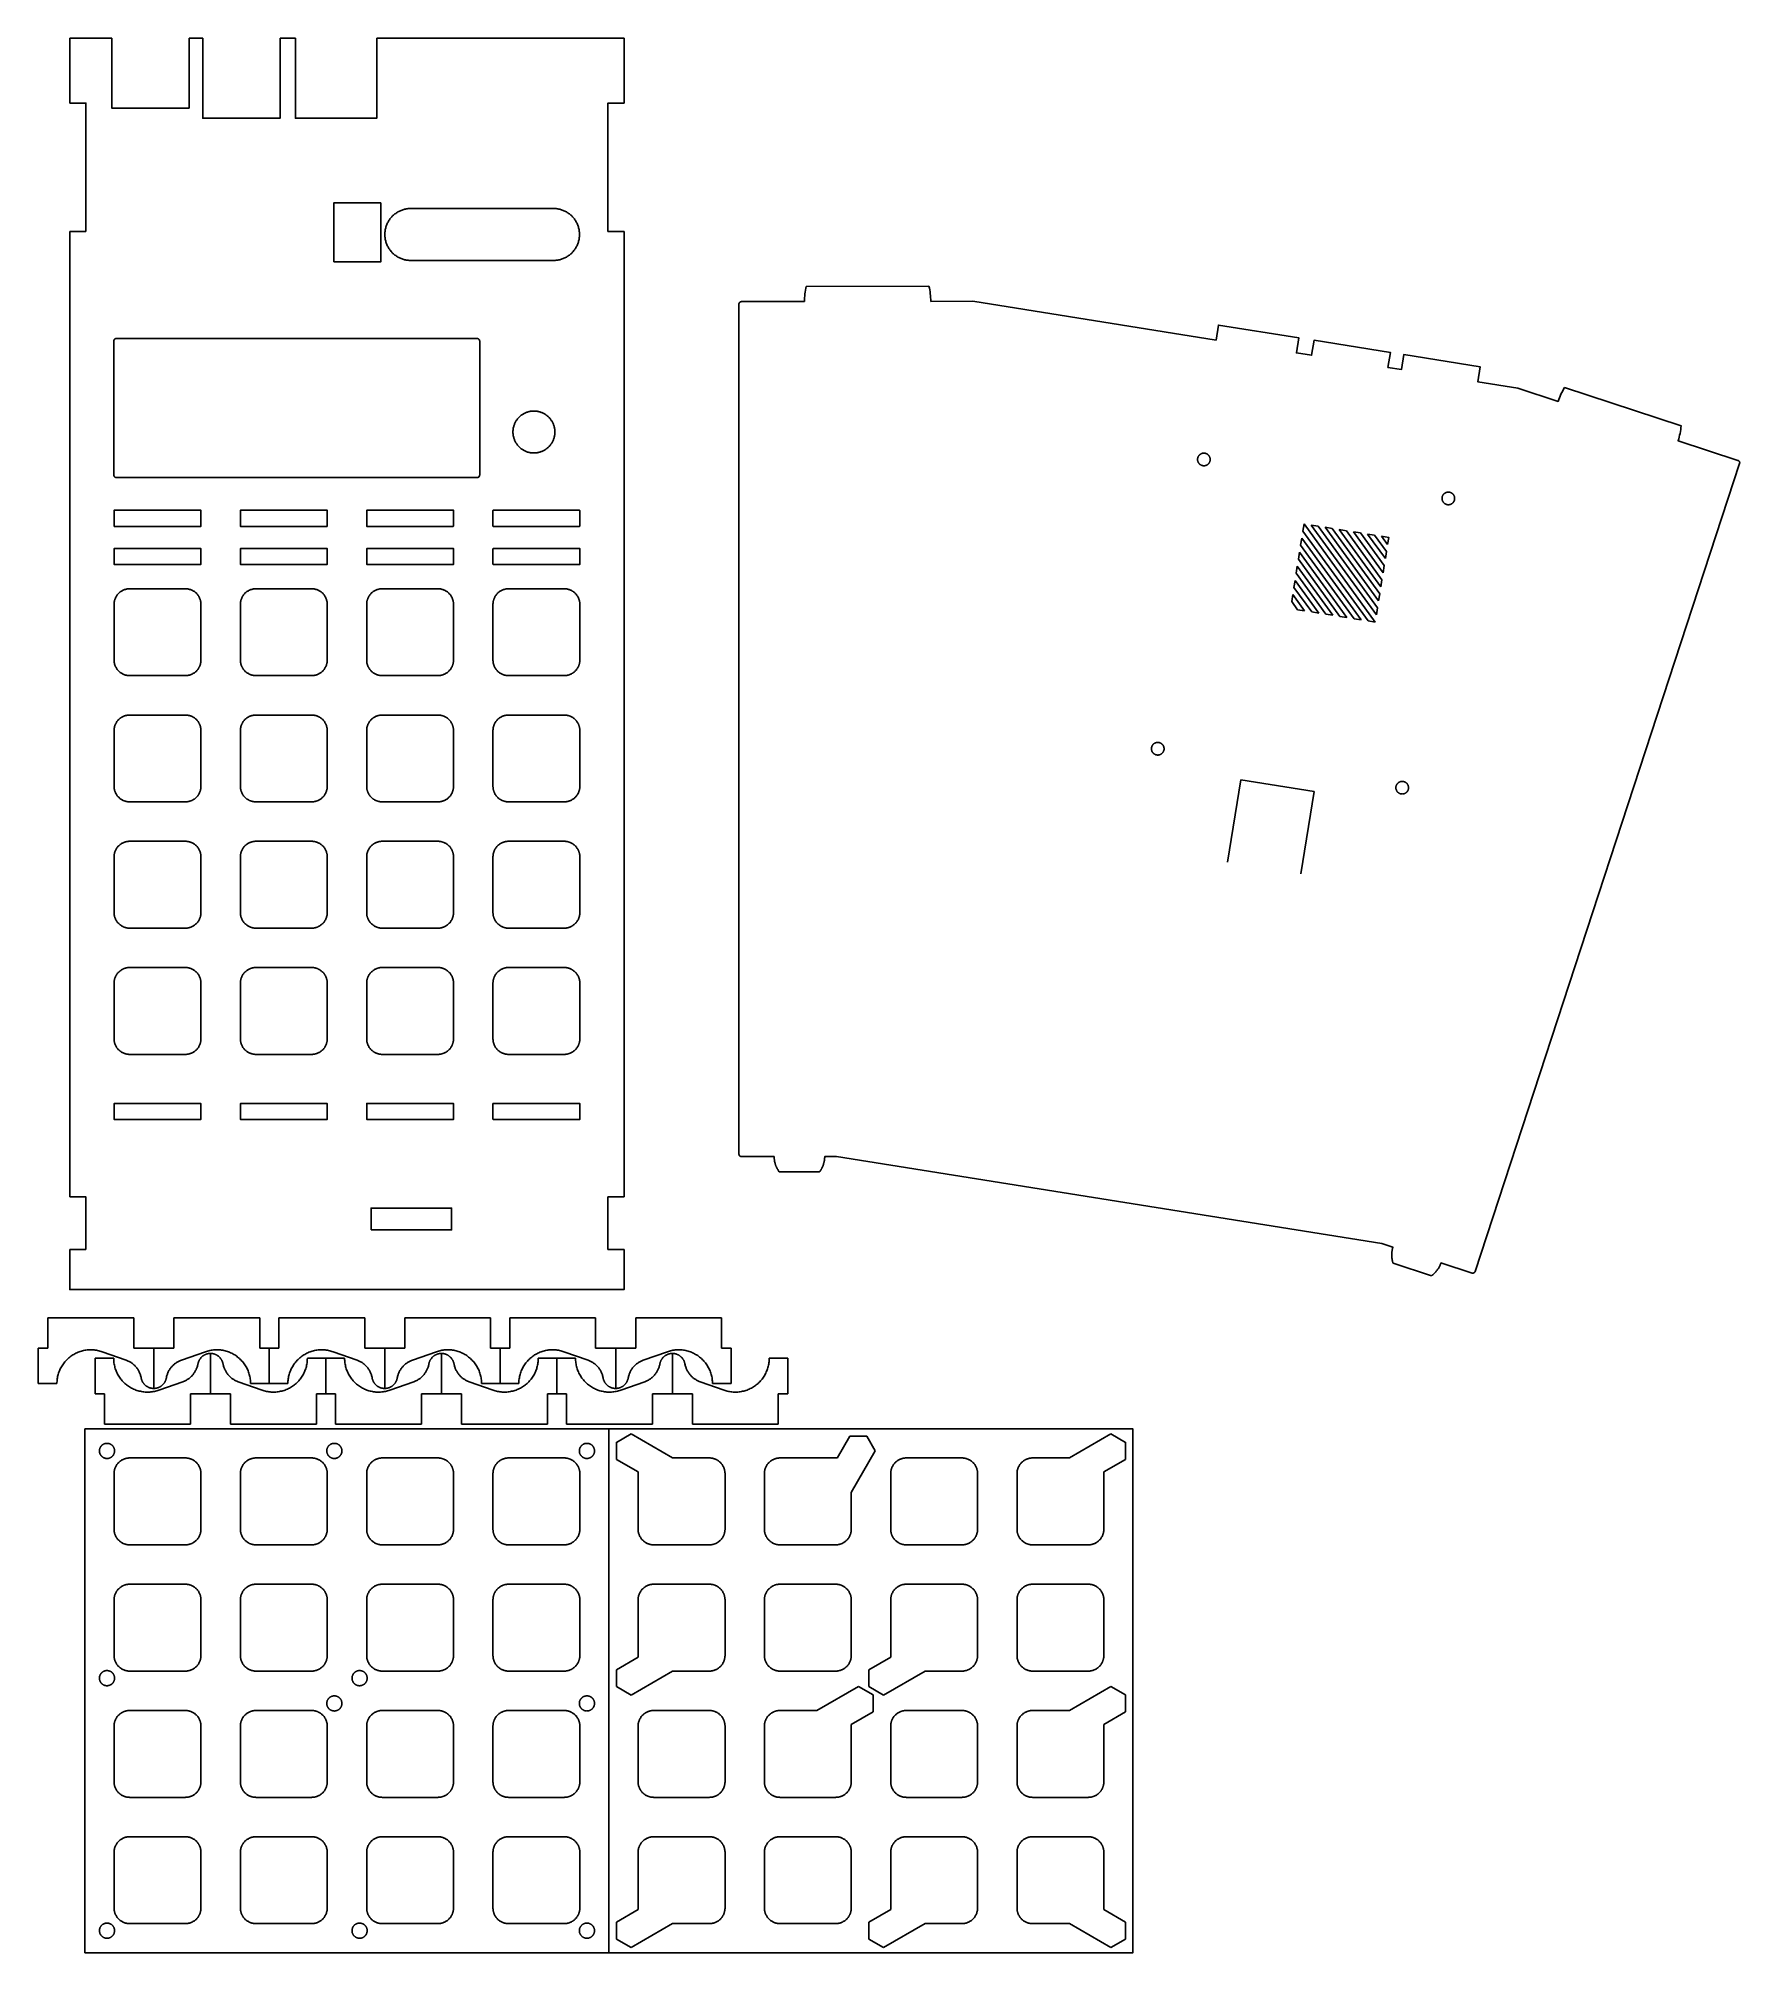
# Model space of a CAD drawing. Header units: millimetres. Extents: x -12 to 325, y -161 to 218.
import ezdxf

# ---------------------------------------------------------------- set-up
doc = ezdxf.new("R2010")
doc.units = ezdxf.units.MM
doc.header["$MEASUREMENT"] = 0
doc.layers.add('plot', color=12, linetype='Continuous', true_color=0xb80000)

msp = doc.modelspace()

# ---------------------------------------------------------------- linework, layer by layer
at = {"layer": 'plot'}
for points in [[(2.68, 218.48), (-5.63, 218.48)], [(-5.63, 218.48), (-5.63, 205.65)], [(17.98, 218.48), (17.98, 204.66), (2.68, 204.66), (2.68, 218.48)], [(20.68, 218.48), (17.98, 218.48)], [(35.98, 218.48), (35.98, 202.66), (20.68, 202.66), (20.68, 218.48)], [(39.02, 218.48), (35.98, 218.48)], [(55.13, 218.48), (55.13, 202.66), (39.02, 202.66), (39.02, 218.48)], [(104.09, 218.48), (55.13, 218.48)], [(104.09, 205.65), (104.09, 218.48)], [(-5.63, 205.65), (-2.43, 205.65), (-2.43, 180.25)], [(100.89, 180.25), (100.89, 205.65), (104.09, 205.65)], [(46.62, 174.19), (55.91, 174.19), (55.91, 185.89), (46.62, 185.89), (46.62, 174.19)], [(61.87, 184.77), (61.69, 184.77), (61.51, 184.76), (61.33, 184.75), (61.16, 184.72), (60.98, 184.7), (60.81, 184.66), (60.64, 184.62), (60.46, 184.58), (60.29, 184.53), (60.13, 184.47), (59.96, 184.41), (59.8, 184.34), (59.64, 184.26), (59.48, 184.18), (59.32, 184.1), (59.17, 184.01), (59.02, 183.91), (58.87, 183.81), (58.73, 183.71), (58.59, 183.6), (58.46, 183.48), (58.33, 183.36), (58.2, 183.24), (58.08, 183.11), (57.96, 182.97), (57.85, 182.84), (57.74, 182.7), (57.64, 182.55), (57.54, 182.4), (57.44, 182.25), (57.36, 182.1), (57.27, 181.94), (57.2, 181.78), (57.13, 181.62), (57.06, 181.45), (57, 181.29), (56.95, 181.12), (56.9, 180.95), (56.85, 180.78), (56.82, 180.6), (56.79, 180.43), (56.76, 180.25), (56.74, 180.07), (56.73, 179.9), (56.73, 179.72), (56.73, 179.54), (56.73, 179.37), (56.74, 179.19), (56.76, 179.01), (56.79, 178.84), (56.82, 178.66), (56.85, 178.49), (56.9, 178.32), (56.95, 178.14), (57, 177.98), (57.06, 177.81), (57.13, 177.64), (57.2, 177.48), (57.27, 177.32), (57.36, 177.16), (57.44, 177.01), (57.54, 176.86), (57.64, 176.71), (57.74, 176.57), (57.85, 176.43), (57.96, 176.29), (58.08, 176.16), (58.2, 176.03), (58.33, 175.9), (58.46, 175.78), (58.59, 175.67), (58.73, 175.56), (58.87, 175.45), (59.02, 175.35), (59.17, 175.26), (59.32, 175.16), (59.48, 175.08), (59.64, 175), (59.8, 174.93), (59.96, 174.86), (60.13, 174.79), (60.29, 174.74), (60.46, 174.69), (60.64, 174.64), (60.81, 174.6), (60.98, 174.57), (61.16, 174.54), (61.33, 174.52), (61.51, 174.5), (61.69, 174.49), (61.87, 174.49)], [(90.11, 184.77), (61.87, 184.77)], [(90.11, 174.49), (90.29, 174.49), (90.47, 174.5), (90.65, 174.52), (90.82, 174.54), (91, 174.57), (91.17, 174.6), (91.34, 174.64), (91.52, 174.69), (91.69, 174.74), (91.85, 174.79), (92.02, 174.86), (92.18, 174.93), (92.34, 175), (92.5, 175.08), (92.66, 175.16), (92.81, 175.26), (92.96, 175.35), (93.11, 175.45), (93.25, 175.56), (93.39, 175.67), (93.52, 175.78), (93.65, 175.9), (93.78, 176.03), (93.9, 176.16), (94.02, 176.29), (94.13, 176.43), (94.24, 176.57), (94.34, 176.71), (94.44, 176.86), (94.54, 177.01), (94.62, 177.16), (94.71, 177.32), (94.78, 177.48), (94.85, 177.64), (94.92, 177.81), (94.98, 177.98), (95.04, 178.14), (95.08, 178.32), (95.13, 178.49), (95.16, 178.66), (95.19, 178.84), (95.22, 179.01), (95.24, 179.19), (95.25, 179.37), (95.25, 179.54), (95.25, 179.72), (95.25, 179.9), (95.24, 180.07), (95.22, 180.25), (95.19, 180.43), (95.16, 180.6), (95.13, 180.78), (95.08, 180.95), (95.04, 181.12), (94.98, 181.29), (94.92, 181.45), (94.85, 181.62), (94.78, 181.78), (94.71, 181.94), (94.62, 182.1), (94.54, 182.25), (94.44, 182.4), (94.34, 182.55), (94.24, 182.7), (94.13, 182.84), (94.02, 182.97), (93.9, 183.11), (93.78, 183.24), (93.65, 183.36), (93.52, 183.48), (93.39, 183.6), (93.25, 183.71), (93.11, 183.81), (92.96, 183.91), (92.81, 184.01), (92.66, 184.1), (92.5, 184.18), (92.34, 184.26), (92.18, 184.34), (92.02, 184.41), (91.85, 184.47), (91.69, 184.53), (91.52, 184.58), (91.34, 184.62), (91.17, 184.66), (91, 184.7), (90.82, 184.72), (90.65, 184.75), (90.47, 184.76), (90.29, 184.77), (90.11, 184.77)], [(-2.43, 180.25), (-5.63, 180.25)], [(-5.63, 180.25), (-5.63, 169.48)], [(104.09, 180.25), (100.89, 180.25)], [(104.09, 169.48), (104.09, 180.25)], [(61.87, 174.49), (90.11, 174.49)], [(-5.63, 169.48), (-5.63, 166.34)], [(104.09, 166.34), (104.09, 169.48)], [(139.81, 167.11), (139.79, 166.73)], [(139.84, 167.49), (139.81, 167.11)], [(139.88, 167.87), (139.84, 167.49)], [(139.93, 168.24), (139.88, 167.87)], [(139.99, 168.62), (139.93, 168.24)], [(140.07, 168.99), (139.99, 168.62)], [(140.15, 169.36), (140.07, 168.99)], [(164.42, 169.39), (140.15, 169.36)], [(164.51, 169.02), (164.42, 169.39)], [(164.58, 168.65), (164.51, 169.02)], [(164.64, 168.28), (164.58, 168.65)], [(164.7, 167.9), (164.64, 168.28)], [(164.74, 167.52), (164.7, 167.9)], [(164.77, 167.15), (164.74, 167.52)], [(164.78, 166.77), (164.77, 167.15)], [(-5.63, 166.34), (-5.63, -4.16)], [(104.09, -4.16), (104.09, 166.34)], [(127.32, 166.34), (127.3, 166.34), (127.29, 166.34), (127.27, 166.34), (127.25, 166.33), (127.24, 166.33), (127.22, 166.33), (127.2, 166.32), (127.18, 166.32), (127.17, 166.31), (127.15, 166.31), (127.14, 166.3), (127.12, 166.3), (127.1, 166.29), (127.09, 166.28), (127.07, 166.27), (127.06, 166.26), (127.04, 166.25), (127.03, 166.24), (127.01, 166.23), (127, 166.22), (126.99, 166.21), (126.98, 166.2), (126.96, 166.19), (126.95, 166.17), (126.94, 166.16), (126.93, 166.15), (126.92, 166.13), (126.91, 166.12), (126.9, 166.1), (126.89, 166.09), (126.88, 166.07), (126.87, 166.06), (126.87, 166.04), (126.86, 166.03), (126.85, 166.01), (126.85, 165.99), (126.84, 165.98), (126.84, 165.96), (126.83, 165.94), (126.83, 165.93), (126.83, 165.91), (126.83, 165.89), (126.82, 165.87), (126.82, 165.86), (126.82, 165.84)], [(126.82, 165.84), (126.82, -2.45)], [(139.79, 166.36), (127.32, 166.34)], [(139.79, 166.73), (139.79, 166.36)], [(164.79, 166.39), (164.78, 166.77)], [(173.15, 166.4), (164.79, 166.39)], [(281.03, 149.2), (273.06, 150.47), (273.54, 153.43), (258.43, 155.84), (257.96, 152.88), (255.29, 153.31), (255.76, 156.27), (240.65, 158.68), (240.18, 155.71), (237.17, 156.19), (237.65, 159.16), (221.74, 161.69), (221.26, 158.73), (173.15, 166.4)], [(3.59, 131.5), (3.58, 131.5), (3.57, 131.5), (3.55, 131.5), (3.54, 131.5), (3.53, 131.5), (3.52, 131.5), (3.51, 131.5), (3.5, 131.5), (3.49, 131.51), (3.47, 131.51), (3.46, 131.51), (3.45, 131.51), (3.44, 131.52), (3.43, 131.52), (3.42, 131.53), (3.4, 131.53), (3.39, 131.54), (3.38, 131.54), (3.37, 131.55), (3.36, 131.55), (3.35, 131.56), (3.34, 131.56), (3.33, 131.57), (3.31, 131.58), (3.3, 131.58), (3.29, 131.59), (3.28, 131.6), (3.27, 131.61), (3.26, 131.62), (3.25, 131.62), (3.24, 131.63), (3.23, 131.64), (3.23, 131.65), (3.22, 131.66), (3.21, 131.67), (3.2, 131.68), (3.19, 131.69), (3.18, 131.7), (3.18, 131.71), (3.17, 131.72), (3.16, 131.73), (3.16, 131.74), (3.15, 131.75), (3.14, 131.77), (3.14, 131.78), (3.13, 131.79), (3.13, 131.8), (3.12, 131.81), (3.12, 131.82), (3.12, 131.83), (3.11, 131.85), (3.11, 131.86), (3.1, 131.87), (3.1, 131.88), (3.1, 131.89), (3.1, 131.9), (3.09, 131.92), (3.09, 131.93), (3.09, 131.94), (3.09, 131.95), (3.09, 131.96), (3.09, 131.97), (3.09, 131.98), (3.09, 132), (3.09, 158.54), (3.09, 158.55), (3.09, 158.56), (3.09, 158.57), (3.09, 158.58), (3.09, 158.59), (3.09, 158.6), (3.09, 158.61), (3.1, 158.63), (3.1, 158.64), (3.1, 158.65), (3.1, 158.66), (3.11, 158.67), (3.11, 158.68), (3.12, 158.7), (3.12, 158.71), (3.12, 158.72), (3.13, 158.73), (3.13, 158.74), (3.14, 158.75), (3.14, 158.76), (3.15, 158.78), (3.16, 158.79), (3.16, 158.8), (3.17, 158.81), (3.18, 158.82), (3.18, 158.83), (3.19, 158.84), (3.2, 158.85), (3.21, 158.86), (3.22, 158.87), (3.23, 158.88), (3.23, 158.89), (3.24, 158.9), (3.25, 158.91), (3.26, 158.92), (3.27, 158.92), (3.28, 158.93), (3.29, 158.94), (3.3, 158.95), (3.31, 158.95), (3.33, 158.96), (3.34, 158.97), (3.35, 158.97), (3.36, 158.98), (3.37, 158.98), (3.38, 158.99), (3.39, 159), (3.4, 159), (3.42, 159), (3.43, 159.01), (3.44, 159.01), (3.45, 159.02), (3.46, 159.02), (3.47, 159.02), (3.49, 159.02), (3.5, 159.03), (3.51, 159.03), (3.52, 159.03), (3.53, 159.03), (3.54, 159.03), (3.55, 159.03), (3.57, 159.03), (3.58, 159.03), (3.59, 159.04), (75, 159.04), (75.01, 159.03), (75.02, 159.03), (75.03, 159.03), (75.04, 159.03), (75.05, 159.03), (75.06, 159.03), (75.07, 159.03), (75.09, 159.03), (75.1, 159.02), (75.11, 159.02), (75.12, 159.02), (75.13, 159.02), (75.14, 159.01), (75.16, 159.01), (75.17, 159), (75.18, 159), (75.19, 159), (75.2, 158.99), (75.21, 158.98), (75.23, 158.98), (75.24, 158.97), (75.25, 158.97), (75.26, 158.96), (75.27, 158.95), (75.28, 158.95), (75.29, 158.94), (75.3, 158.93), (75.31, 158.92), (75.32, 158.92), (75.33, 158.91), (75.34, 158.9), (75.35, 158.89), (75.36, 158.88), (75.37, 158.87), (75.38, 158.86), (75.38, 158.85), (75.39, 158.84), (75.4, 158.83), (75.41, 158.82), (75.41, 158.81), (75.42, 158.8), (75.43, 158.79), (75.43, 158.78), (75.44, 158.76), (75.45, 158.75), (75.45, 158.74), (75.46, 158.73), (75.46, 158.72), (75.46, 158.71), (75.47, 158.7), (75.47, 158.68), (75.48, 158.67), (75.48, 158.66), (75.48, 158.65), (75.48, 158.64), (75.49, 158.63), (75.49, 158.61), (75.49, 158.6), (75.49, 158.59), (75.49, 158.58), (75.49, 158.57), (75.5, 158.56), (75.5, 158.55), (75.5, 158.54), (75.5, 132), (75.5, 131.98), (75.5, 131.97), (75.49, 131.96), (75.49, 131.95), (75.49, 131.94), (75.49, 131.93), (75.49, 131.92), (75.49, 131.9), (75.48, 131.89), (75.48, 131.88), (75.48, 131.87), (75.48, 131.86), (75.47, 131.85), (75.47, 131.83), (75.46, 131.82), (75.46, 131.81), (75.46, 131.8), (75.45, 131.79), (75.45, 131.78), (75.44, 131.77), (75.43, 131.75), (75.43, 131.74), (75.42, 131.73), (75.41, 131.72), (75.41, 131.71), (75.4, 131.7), (75.39, 131.69), (75.38, 131.68), (75.38, 131.67), (75.37, 131.66), (75.36, 131.65), (75.35, 131.64), (75.34, 131.63), (75.33, 131.62), (75.32, 131.62), (75.31, 131.61), (75.3, 131.6), (75.29, 131.59), (75.28, 131.58), (75.27, 131.58), (75.26, 131.57), (75.25, 131.56), (75.24, 131.56), (75.23, 131.55), (75.21, 131.55), (75.2, 131.54), (75.19, 131.54), (75.18, 131.53), (75.17, 131.53), (75.16, 131.52), (75.14, 131.52), (75.13, 131.51), (75.12, 131.51), (75.11, 131.51), (75.1, 131.51), (75.09, 131.5), (75.07, 131.5), (75.06, 131.5), (75.05, 131.5), (75.04, 131.5), (75.03, 131.5), (75.02, 131.5), (75.01, 131.5), (75, 131.5), (3.59, 131.5)], [(263.9, -26.54), (263.98, -26.48), (264.06, -26.42), (264.14, -26.36), (264.22, -26.3), (264.29, -26.23), (264.37, -26.17), (264.44, -26.1), (264.52, -26.03), (264.59, -25.96), (264.66, -25.89), (264.73, -25.81), (264.79, -25.74), (264.86, -25.66), (264.92, -25.58), (264.99, -25.5), (265.05, -25.42), (265.11, -25.34), (265.17, -25.26), (265.22, -25.17), (265.28, -25.09), (265.33, -25), (265.38, -24.91), (265.43, -24.82), (265.48, -24.73), (265.52, -24.64), (265.56, -24.55), (265.61, -24.46), (265.64, -24.37), (265.68, -24.28), (265.72, -24.18), (265.75, -24.09), (265.78, -24), (271.93, -26.01), (271.94, -26.01), (271.95, -26.01), (271.96, -26.02), (271.97, -26.02), (271.98, -26.02), (272, -26.02), (272.01, -26.03), (272.02, -26.03), (272.03, -26.03), (272.04, -26.03), (272.05, -26.03), (272.07, -26.03), (272.08, -26.03), (272.09, -26.03), (272.1, -26.03), (272.12, -26.03), (272.13, -26.03), (272.14, -26.03), (272.15, -26.03), (272.16, -26.03), (272.18, -26.02), (272.19, -26.02), (272.2, -26.02), (272.21, -26.02), (272.23, -26.01), (272.24, -26.01), (272.25, -26), (272.26, -26), (272.28, -26), (272.29, -25.99), (272.3, -25.98), (272.31, -25.98), (272.32, -25.97), (272.33, -25.97), (272.34, -25.96), (272.36, -25.95), (272.37, -25.95), (272.38, -25.94), (272.39, -25.93), (272.4, -25.92), (272.41, -25.92), (272.42, -25.91), (272.43, -25.9), (272.44, -25.89), (272.44, -25.88), (272.45, -25.87), (272.46, -25.86), (272.47, -25.85), (272.48, -25.84), (272.48, -25.83), (272.49, -25.82), (272.5, -25.81), (272.51, -25.8), (272.51, -25.79), (272.52, -25.78), (272.52, -25.77), (272.53, -25.76), (272.53, -25.75), (272.54, -25.74), (272.54, -25.73), (272.55, -25.72), (272.55, -25.71), (272.56, -25.7), (272.56, -25.69), (324.89, 134.26), (324.89, 134.27), (324.9, 134.28), (324.9, 134.3), (324.9, 134.31), (324.9, 134.32), (324.91, 134.33), (324.91, 134.34), (324.91, 134.35), (324.91, 134.36), (324.91, 134.38), (324.91, 134.39), (324.91, 134.4), (324.91, 134.41), (324.91, 134.42), (324.91, 134.44), (324.91, 134.45), (324.91, 134.46), (324.91, 134.47), (324.91, 134.49), (324.91, 134.5), (324.91, 134.51), (324.9, 134.52), (324.9, 134.54), (324.9, 134.55), (324.89, 134.56), (324.89, 134.57), (324.89, 134.59), (324.88, 134.6), (324.88, 134.61), (324.87, 134.62), (324.87, 134.63), (324.86, 134.64), (324.85, 134.66), (324.85, 134.67), (324.84, 134.68), (324.83, 134.69), (324.83, 134.7), (324.82, 134.71), (324.81, 134.72), (324.8, 134.73), (324.8, 134.74), (324.79, 134.75), (324.78, 134.76), (324.77, 134.77), (324.76, 134.78), (324.75, 134.79), (324.74, 134.8), (324.73, 134.8), (324.72, 134.81), (324.72, 134.82), (324.71, 134.83), (324.7, 134.83), (324.69, 134.84), (324.67, 134.85), (324.66, 134.85), (324.65, 134.86), (324.64, 134.86), (324.63, 134.87), (324.62, 134.87), (324.61, 134.88), (324.6, 134.88), (324.59, 134.89), (324.58, 134.89), (324.57, 134.89), (312.73, 138.79), (312.84, 139.15), (312.94, 139.51), (313.03, 139.88), (313.11, 140.25), (313.18, 140.62), (313.24, 141), (313.28, 141.37), (313.32, 141.75), (290.26, 149.33), (290.06, 149), (289.88, 148.67), (289.7, 148.34), (289.53, 148), (289.38, 147.65), (289.23, 147.3), (289.1, 146.95), (288.98, 146.59), (281.03, 149.2)], [(90.39, 140.52), (90.38, 140.38), (90.38, 140.24), (90.36, 140.09), (90.35, 139.95), (90.32, 139.81), (90.3, 139.67), (90.26, 139.53), (90.23, 139.39), (90.18, 139.25), (90.14, 139.11), (90.09, 138.98), (90.03, 138.85), (89.97, 138.71), (89.91, 138.59), (89.84, 138.46), (89.76, 138.34), (89.68, 138.21), (89.6, 138.1), (89.52, 137.98), (89.43, 137.87), (89.33, 137.76), (89.23, 137.65), (89.13, 137.55), (89.03, 137.45), (88.92, 137.36), (88.81, 137.27), (88.69, 137.18), (88.58, 137.1), (88.45, 137.02), (88.33, 136.94), (88.21, 136.87), (88.08, 136.81), (87.95, 136.74), (87.82, 136.69), (87.68, 136.63), (87.55, 136.59), (87.41, 136.54), (87.27, 136.51), (87.13, 136.47), (86.99, 136.44), (86.85, 136.42), (86.7, 136.4), (86.56, 136.39), (86.42, 136.38), (86.27, 136.37), (86.13, 136.38), (85.98, 136.38), (85.84, 136.39), (85.7, 136.41), (85.55, 136.43), (85.41, 136.46), (85.27, 136.49), (85.13, 136.52), (84.99, 136.56), (84.86, 136.61), (84.72, 136.66), (84.59, 136.71), (84.46, 136.77), (84.33, 136.84), (84.2, 136.91), (84.08, 136.98), (83.96, 137.06), (83.84, 137.14), (83.72, 137.22), (83.61, 137.31), (83.5, 137.41), (83.39, 137.5), (83.29, 137.6), (83.19, 137.71), (83.09, 137.81), (83, 137.92), (82.91, 138.04), (82.83, 138.16), (82.75, 138.28), (82.67, 138.4), (82.6, 138.52), (82.53, 138.65), (82.47, 138.78), (82.41, 138.91), (82.36, 139.04), (82.31, 139.18), (82.27, 139.32), (82.23, 139.46), (82.19, 139.6), (82.16, 139.74), (82.14, 139.88), (82.12, 140.02), (82.1, 140.16), (82.09, 140.31), (82.09, 140.45), (82.09, 140.6), (82.09, 140.74), (82.1, 140.88), (82.12, 141.03), (82.14, 141.17), (82.16, 141.31), (82.19, 141.45), (82.23, 141.59), (82.27, 141.73), (82.31, 141.87), (82.36, 142), (82.41, 142.14), (82.47, 142.27), (82.53, 142.4), (82.6, 142.53), (82.67, 142.65), (82.75, 142.77), (82.83, 142.89), (82.91, 143.01), (83, 143.12), (83.09, 143.23), (83.19, 143.34), (83.29, 143.45), (83.39, 143.55), (83.5, 143.64), (83.61, 143.74), (83.72, 143.83), (83.84, 143.91), (83.96, 143.99), (84.08, 144.07), (84.2, 144.14), (84.33, 144.21), (84.46, 144.27), (84.59, 144.33), (84.72, 144.39), (84.86, 144.44), (84.99, 144.48), (85.13, 144.53), (85.27, 144.56), (85.41, 144.59), (85.55, 144.62), (85.7, 144.64), (85.84, 144.66), (85.98, 144.67), (86.13, 144.67), (86.27, 144.67), (86.42, 144.67), (86.56, 144.66), (86.7, 144.65), (86.85, 144.63), (86.99, 144.61), (87.13, 144.58), (87.27, 144.54), (87.41, 144.51), (87.55, 144.46), (87.68, 144.41), (87.82, 144.36), (87.95, 144.3), (88.08, 144.24), (88.21, 144.18), (88.33, 144.11), (88.45, 144.03), (88.58, 143.95), (88.69, 143.87), (88.81, 143.78), (88.92, 143.69), (89.03, 143.6), (89.13, 143.5), (89.23, 143.39), (89.33, 143.29), (89.43, 143.18), (89.52, 143.07), (89.6, 142.95), (89.68, 142.83), (89.76, 142.71), (89.84, 142.59), (89.91, 142.46), (89.97, 142.33), (90.03, 142.2), (90.09, 142.07), (90.14, 141.94), (90.18, 141.8), (90.23, 141.66), (90.26, 141.52), (90.3, 141.38), (90.32, 141.24), (90.35, 141.1), (90.36, 140.96), (90.38, 140.81), (90.38, 140.67), (90.39, 140.52)], [(218.5, 136.28), (218.54, 136.3), (218.59, 136.31), (218.63, 136.31), (218.67, 136.32), (218.71, 136.33), (218.76, 136.33), (218.8, 136.33), (218.84, 136.33), (218.89, 136.33), (218.93, 136.33), (218.97, 136.33), (219.02, 136.32), (219.06, 136.32), (219.1, 136.31), (219.14, 136.3), (219.19, 136.29), (219.23, 136.28), (219.27, 136.26), (219.31, 136.25), (219.35, 136.23), (219.39, 136.21), (219.43, 136.19), (219.47, 136.17), (219.5, 136.15), (219.54, 136.13), (219.58, 136.1), (219.61, 136.08), (219.65, 136.05), (219.68, 136.02), (219.71, 135.99), (219.74, 135.96), (219.77, 135.93), (219.8, 135.9), (219.83, 135.87), (219.85, 135.83), (219.88, 135.8), (219.9, 135.76), (219.93, 135.72), (219.95, 135.69), (219.97, 135.65), (219.99, 135.61), (220.01, 135.57), (220.02, 135.53), (220.04, 135.49), (220.05, 135.45), (220.06, 135.41), (220.07, 135.36), (220.08, 135.32), (220.09, 135.28), (220.09, 135.23), (220.1, 135.19), (220.1, 135.15), (220.1, 135.11), (220.1, 135.06), (220.1, 135.02), (220.1, 134.98), (220.09, 134.93), (220.09, 134.89), (220.08, 134.85), (220.07, 134.8), (220.06, 134.76), (220.05, 134.72), (220.04, 134.68), (220.02, 134.64), (220, 134.6), (219.99, 134.56), (219.97, 134.52), (219.95, 134.48), (219.93, 134.44), (219.9, 134.41), (219.88, 134.37), (219.85, 134.34), (219.83, 134.3), (219.8, 134.27), (219.77, 134.24), (219.74, 134.2), (219.71, 134.17), (219.68, 134.14), (219.64, 134.12), (219.61, 134.09), (219.57, 134.06), (219.54, 134.04), (219.5, 134.02), (219.46, 133.99), (219.43, 133.97), (219.39, 133.95), (219.35, 133.94), (219.31, 133.92), (219.27, 133.91), (219.23, 133.89), (219.18, 133.88), (219.14, 133.87), (219.1, 133.86), (219.06, 133.85), (219.01, 133.85), (218.97, 133.84), (218.93, 133.84), (218.88, 133.84), (218.84, 133.83), (218.8, 133.84), (218.75, 133.84), (218.71, 133.84), (218.67, 133.85), (218.62, 133.86), (218.58, 133.86), (218.54, 133.87), (218.5, 133.89), (218.46, 133.9), (218.42, 133.91), (218.38, 133.93), (218.34, 133.95), (218.3, 133.97), (218.26, 133.99), (218.22, 134.01), (218.18, 134.03), (218.15, 134.05), (218.11, 134.08), (218.08, 134.1), (218.04, 134.13), (218.01, 134.16), (217.98, 134.19), (217.95, 134.22), (217.92, 134.25), (217.89, 134.29), (217.86, 134.32), (217.84, 134.35), (217.81, 134.39), (217.79, 134.43), (217.77, 134.46), (217.75, 134.5), (217.73, 134.54), (217.71, 134.58), (217.69, 134.62), (217.68, 134.66), (217.66, 134.7), (217.65, 134.74), (217.64, 134.79), (217.63, 134.83), (217.62, 134.87), (217.61, 134.91), (217.61, 134.96), (217.61, 135), (217.6, 135.04), (217.6, 135.09), (217.6, 135.13), (217.61, 135.17), (217.61, 135.22), (217.62, 135.26), (217.62, 135.3), (217.63, 135.34), (217.64, 135.39), (217.65, 135.43), (217.66, 135.47), (217.68, 135.51), (217.69, 135.55), (217.71, 135.59), (217.73, 135.63), (217.75, 135.67), (217.77, 135.71), (217.79, 135.75), (217.82, 135.78), (217.84, 135.82), (217.87, 135.85), (217.89, 135.89), (217.92, 135.92), (217.95, 135.95), (217.98, 135.98), (218.01, 136.01), (218.05, 136.04), (218.08, 136.07), (218.11, 136.09), (218.15, 136.12), (218.19, 136.14), (218.22, 136.16), (218.26, 136.19), (218.3, 136.21), (218.34, 136.22), (218.38, 136.24), (218.42, 136.26), (218.46, 136.27), (218.5, 136.28)], [(266.92, 128.58), (266.96, 128.59), (267, 128.6), (267.05, 128.61), (267.09, 128.61), (267.13, 128.62), (267.18, 128.62), (267.22, 128.62), (267.26, 128.62), (267.31, 128.62), (267.35, 128.62), (267.39, 128.61), (267.44, 128.61), (267.48, 128.6), (267.52, 128.59), (267.56, 128.58), (267.61, 128.57), (267.65, 128.55), (267.69, 128.54), (267.73, 128.52), (267.77, 128.5), (267.81, 128.49), (267.84, 128.47), (267.88, 128.44), (267.92, 128.42), (267.96, 128.4), (267.99, 128.37), (268.02, 128.34), (268.06, 128.32), (268.09, 128.29), (268.12, 128.26), (268.15, 128.23), (268.18, 128.2), (268.21, 128.16), (268.24, 128.13), (268.26, 128.09), (268.29, 128.06), (268.31, 128.02), (268.33, 127.98), (268.35, 127.94), (268.37, 127.91), (268.39, 127.87), (268.41, 127.83), (268.42, 127.79), (268.43, 127.74), (268.45, 127.7), (268.46, 127.66), (268.47, 127.62), (268.47, 127.58), (268.48, 127.53), (268.49, 127.49), (268.49, 127.45), (268.49, 127.4), (268.49, 127.36), (268.49, 127.32), (268.49, 127.27), (268.48, 127.23), (268.48, 127.19), (268.47, 127.14), (268.46, 127.1), (268.45, 127.06), (268.44, 127.02), (268.43, 126.98), (268.41, 126.94), (268.4, 126.89), (268.38, 126.85), (268.36, 126.82), (268.34, 126.78), (268.32, 126.74), (268.3, 126.7), (268.27, 126.67), (268.25, 126.63), (268.22, 126.6), (268.2, 126.56), (268.17, 126.53), (268.14, 126.5), (268.11, 126.47), (268.07, 126.44), (268.04, 126.41), (268.01, 126.38), (267.97, 126.36), (267.94, 126.33), (267.9, 126.31), (267.86, 126.29), (267.83, 126.27), (267.79, 126.25), (267.75, 126.23), (267.71, 126.21), (267.67, 126.2), (267.63, 126.18), (267.58, 126.17), (267.54, 126.16), (267.5, 126.15), (267.46, 126.14), (267.41, 126.13), (267.37, 126.13), (267.33, 126.12), (267.29, 126.12), (267.24, 126.12), (267.2, 126.12), (267.16, 126.12), (267.11, 126.13), (267.07, 126.13), (267.03, 126.14), (266.98, 126.15), (266.94, 126.16), (266.9, 126.17), (266.86, 126.18), (266.82, 126.2), (266.78, 126.21), (266.74, 126.23), (266.7, 126.25), (266.66, 126.27), (266.62, 126.29), (266.58, 126.31), (266.55, 126.33), (266.51, 126.36), (266.48, 126.38), (266.44, 126.41), (266.41, 126.44), (266.38, 126.47), (266.35, 126.5), (266.32, 126.53), (266.29, 126.56), (266.26, 126.6), (266.23, 126.63), (266.21, 126.67), (266.19, 126.7), (266.16, 126.74), (266.14, 126.78), (266.12, 126.82), (266.1, 126.85), (266.09, 126.89), (266.07, 126.94), (266.06, 126.98), (266.04, 127.02), (266.03, 127.06), (266.02, 127.1), (266.01, 127.14), (266.01, 127.19), (266, 127.23), (266, 127.27), (265.99, 127.32), (265.99, 127.36), (265.99, 127.4), (265.99, 127.45), (266, 127.49), (266, 127.53), (266.01, 127.58), (266.02, 127.62), (266.03, 127.66), (266.04, 127.7), (266.05, 127.74), (266.06, 127.79), (266.08, 127.83), (266.09, 127.87), (266.11, 127.91), (266.13, 127.94), (266.15, 127.98), (266.17, 128.02), (266.2, 128.06), (266.22, 128.09), (266.25, 128.13), (266.27, 128.16), (266.3, 128.2), (266.33, 128.23), (266.36, 128.26), (266.39, 128.29), (266.43, 128.32), (266.46, 128.34), (266.49, 128.37), (266.53, 128.4), (266.56, 128.42), (266.6, 128.44), (266.64, 128.47), (266.68, 128.49), (266.72, 128.5), (266.76, 128.52), (266.8, 128.54), (266.84, 128.55), (266.88, 128.57), (266.92, 128.58)], [(3.23, 121.83), (3.23, 121.83), (3.22, 121.83), (3.22, 121.83), (3.22, 121.83), (3.22, 121.83), (3.22, 121.83), (3.21, 121.83), (3.21, 121.83), (3.21, 121.84), (3.21, 121.84), (3.2, 121.84), (3.2, 121.84), (3.2, 121.84), (3.2, 121.84), (3.19, 121.84), (3.19, 121.84), (3.19, 121.84), (3.19, 121.84), (3.19, 121.84), (3.18, 121.84), (3.18, 121.85), (3.18, 121.85), (3.18, 121.85), (3.17, 121.85), (3.17, 121.85), (3.17, 121.85), (3.17, 121.85), (3.17, 121.86), (3.16, 121.86), (3.16, 121.86), (3.16, 121.86), (3.16, 121.86), (3.16, 121.86), (3.16, 121.87), (3.15, 121.87), (3.15, 121.87), (3.15, 121.87), (3.15, 121.87), (3.15, 121.88), (3.15, 121.88), (3.14, 121.88), (3.14, 121.88), (3.14, 121.89), (3.14, 121.89), (3.14, 121.89), (3.14, 121.89), (3.14, 121.89), (3.14, 121.9), (3.14, 121.9), (3.13, 121.9), (3.13, 121.9), (3.13, 121.91), (3.13, 121.91), (3.13, 121.91), (3.13, 121.91), (3.13, 121.92), (3.13, 121.92), (3.13, 121.92), (3.13, 121.92), (3.13, 121.92), (3.13, 121.93), (3.13, 121.93), (3.13, 121.93), (3.13, 121.93), (3.13, 124.93), (3.13, 124.94), (3.13, 124.94), (3.13, 124.94), (3.13, 124.94), (3.13, 124.94), (3.13, 124.95), (3.13, 124.95), (3.13, 124.95), (3.13, 124.95), (3.13, 124.96), (3.13, 124.96), (3.13, 124.96), (3.13, 124.96), (3.13, 124.97), (3.14, 124.97), (3.14, 124.97), (3.14, 124.97), (3.14, 124.97), (3.14, 124.98), (3.14, 124.98), (3.14, 124.98), (3.14, 124.98), (3.14, 124.99), (3.15, 124.99), (3.15, 124.99), (3.15, 124.99), (3.15, 124.99), (3.15, 125), (3.15, 125), (3.16, 125), (3.16, 125), (3.16, 125), (3.16, 125.01), (3.16, 125.01), (3.16, 125.01), (3.17, 125.01), (3.17, 125.01), (3.17, 125.01), (3.17, 125.02), (3.17, 125.02), (3.18, 125.02), (3.18, 125.02), (3.18, 125.02), (3.18, 125.02), (3.19, 125.02), (3.19, 125.02), (3.19, 125.03), (3.19, 125.03), (3.19, 125.03), (3.2, 125.03), (3.2, 125.03), (3.2, 125.03), (3.2, 125.03), (3.21, 125.03), (3.21, 125.03), (3.21, 125.03), (3.21, 125.03), (3.22, 125.03), (3.22, 125.03), (3.22, 125.03), (3.22, 125.03), (3.22, 125.03), (3.23, 125.03), (3.23, 125.03), (20.23, 125.03), (20.23, 125.03), (20.23, 125.03), (20.24, 125.03), (20.24, 125.03), (20.24, 125.03), (20.24, 125.03), (20.25, 125.03), (20.25, 125.03), (20.25, 125.03), (20.25, 125.03), (20.25, 125.03), (20.26, 125.03), (20.26, 125.03), (20.26, 125.03), (20.26, 125.03), (20.27, 125.03), (20.27, 125.03), (20.27, 125.02), (20.27, 125.02), (20.28, 125.02), (20.28, 125.02), (20.28, 125.02), (20.28, 125.02), (20.28, 125.02), (20.29, 125.02), (20.29, 125.01), (20.29, 125.01), (20.29, 125.01), (20.29, 125.01), (20.3, 125.01), (20.3, 125.01), (20.3, 125), (20.3, 125), (20.3, 125), (20.31, 125), (20.31, 125), (20.31, 124.99), (20.31, 124.99), (20.31, 124.99), (20.31, 124.99), (20.31, 124.99), (20.32, 124.98), (20.32, 124.98), (20.32, 124.98), (20.32, 124.98), (20.32, 124.97), (20.32, 124.97), (20.32, 124.97), (20.32, 124.97), (20.32, 124.97), (20.32, 124.96), (20.33, 124.96), (20.33, 124.96), (20.33, 124.96), (20.33, 124.95), (20.33, 124.95), (20.33, 124.95), (20.33, 124.95), (20.33, 124.94), (20.33, 124.94), (20.33, 124.94), (20.33, 124.94), (20.33, 124.94), (20.33, 124.93), (20.33, 121.93), (20.33, 121.93), (20.33, 121.93), (20.33, 121.93), (20.33, 121.92), (20.33, 121.92), (20.33, 121.92), (20.33, 121.92), (20.33, 121.92), (20.33, 121.91), (20.33, 121.91), (20.33, 121.91), (20.33, 121.91), (20.32, 121.9), (20.32, 121.9), (20.32, 121.9), (20.32, 121.9), (20.32, 121.89), (20.32, 121.89), (20.32, 121.89), (20.32, 121.89), (20.32, 121.89), (20.32, 121.88), (20.31, 121.88), (20.31, 121.88), (20.31, 121.88), (20.31, 121.87), (20.31, 121.87), (20.31, 121.87), (20.31, 121.87), (20.3, 121.87), (20.3, 121.86), (20.3, 121.86), (20.3, 121.86), (20.3, 121.86), (20.29, 121.86), (20.29, 121.86), (20.29, 121.85), (20.29, 121.85), (20.29, 121.85), (20.28, 121.85), (20.28, 121.85), (20.28, 121.85), (20.28, 121.85), (20.28, 121.84), (20.27, 121.84), (20.27, 121.84), (20.27, 121.84), (20.27, 121.84), (20.26, 121.84), (20.26, 121.84), (20.26, 121.84), (20.26, 121.84), (20.25, 121.84), (20.25, 121.84), (20.25, 121.84), (20.25, 121.83), (20.25, 121.83), (20.24, 121.83), (20.24, 121.83), (20.24, 121.83), (20.24, 121.83), (20.23, 121.83), (20.23, 121.83), (20.23, 121.83), (3.23, 121.83)], [(28.13, 124.93), (28.13, 124.94), (28.13, 124.94), (28.13, 124.94), (28.13, 124.95), (28.13, 124.95), (28.13, 124.95), (28.13, 124.96), (28.13, 124.96), (28.13, 124.96), (28.14, 124.97), (28.14, 124.97), (28.14, 124.97), (28.14, 124.98), (28.14, 124.98), (28.14, 124.98), (28.14, 124.99), (28.15, 124.99), (28.15, 124.99), (28.15, 124.99), (28.15, 125), (28.15, 125), (28.16, 125), (28.16, 125), (28.16, 125.01), (28.16, 125.01), (28.17, 125.01), (28.17, 125.01), (28.17, 125.01), (28.17, 125.02), (28.18, 125.02), (28.18, 125.02), (28.18, 125.02), (28.19, 125.02), (28.19, 125.02), (28.19, 125.03), (28.2, 125.03), (28.2, 125.03), (28.2, 125.03), (28.21, 125.03), (28.21, 125.03), (28.21, 125.03), (28.22, 125.03), (28.22, 125.03), (28.22, 125.03), (28.23, 125.03), (28.23, 125.03)], [(28.13, 121.93), (28.13, 124.93)], [(28.23, 121.83), (28.23, 121.83), (28.22, 121.83), (28.22, 121.83), (28.22, 121.83), (28.21, 121.83), (28.21, 121.84), (28.21, 121.84), (28.2, 121.84), (28.2, 121.84), (28.2, 121.84), (28.19, 121.84), (28.19, 121.84), (28.19, 121.84), (28.18, 121.84), (28.18, 121.85), (28.18, 121.85), (28.17, 121.85), (28.17, 121.85), (28.17, 121.85), (28.17, 121.86), (28.16, 121.86), (28.16, 121.86), (28.16, 121.86), (28.16, 121.87), (28.15, 121.87), (28.15, 121.87), (28.15, 121.87), (28.15, 121.88), (28.15, 121.88), (28.14, 121.88), (28.14, 121.88), (28.14, 121.89), (28.14, 121.89), (28.14, 121.89), (28.14, 121.9), (28.14, 121.9), (28.13, 121.9), (28.13, 121.91), (28.13, 121.91), (28.13, 121.91), (28.13, 121.92), (28.13, 121.92), (28.13, 121.92), (28.13, 121.93), (28.13, 121.93), (28.13, 121.93)], [(28.23, 125.03), (45.23, 125.03)], [(45.23, 121.83), (28.23, 121.83)], [(45.23, 125.03), (45.23, 125.03), (45.24, 125.03), (45.24, 125.03), (45.24, 125.03), (45.25, 125.03), (45.25, 125.03), (45.25, 125.03), (45.26, 125.03), (45.26, 125.03), (45.26, 125.03), (45.27, 125.03), (45.27, 125.02), (45.27, 125.02), (45.28, 125.02), (45.28, 125.02), (45.28, 125.02), (45.28, 125.02), (45.29, 125.01), (45.29, 125.01), (45.29, 125.01), (45.3, 125.01), (45.3, 125.01), (45.3, 125), (45.3, 125), (45.3, 125), (45.31, 125), (45.31, 124.99), (45.31, 124.99), (45.31, 124.99), (45.31, 124.99), (45.32, 124.98), (45.32, 124.98), (45.32, 124.98), (45.32, 124.97), (45.32, 124.97), (45.32, 124.97), (45.32, 124.96), (45.33, 124.96), (45.33, 124.96), (45.33, 124.95), (45.33, 124.95), (45.33, 124.95), (45.33, 124.94), (45.33, 124.94), (45.33, 124.94), (45.33, 124.93)], [(45.33, 121.93), (45.33, 121.93), (45.33, 121.93), (45.33, 121.92), (45.33, 121.92), (45.33, 121.92), (45.33, 121.91), (45.33, 121.91), (45.33, 121.91), (45.32, 121.9), (45.32, 121.9), (45.32, 121.9), (45.32, 121.89), (45.32, 121.89), (45.32, 121.89), (45.32, 121.88), (45.31, 121.88), (45.31, 121.88), (45.31, 121.88), (45.31, 121.87), (45.31, 121.87), (45.3, 121.87), (45.3, 121.87), (45.3, 121.86), (45.3, 121.86), (45.3, 121.86), (45.29, 121.86), (45.29, 121.85), (45.29, 121.85), (45.28, 121.85), (45.28, 121.85), (45.28, 121.85), (45.28, 121.84), (45.27, 121.84), (45.27, 121.84), (45.27, 121.84), (45.26, 121.84), (45.26, 121.84), (45.26, 121.84), (45.25, 121.84), (45.25, 121.84), (45.25, 121.83), (45.24, 121.83), (45.24, 121.83), (45.24, 121.83), (45.23, 121.83), (45.23, 121.83)], [(45.33, 124.93), (45.33, 121.93)], [(53.23, 121.83), (53.23, 121.83), (53.22, 121.83), (53.22, 121.83), (53.22, 121.83), (53.22, 121.83), (53.22, 121.83), (53.21, 121.83), (53.21, 121.83), (53.21, 121.84), (53.21, 121.84), (53.2, 121.84), (53.2, 121.84), (53.2, 121.84), (53.2, 121.84), (53.19, 121.84), (53.19, 121.84), (53.19, 121.84), (53.19, 121.84), (53.19, 121.84), (53.18, 121.84), (53.18, 121.85), (53.18, 121.85), (53.18, 121.85), (53.17, 121.85), (53.17, 121.85), (53.17, 121.85), (53.17, 121.85), (53.17, 121.86), (53.16, 121.86), (53.16, 121.86), (53.16, 121.86), (53.16, 121.86), (53.16, 121.86), (53.16, 121.87), (53.15, 121.87), (53.15, 121.87), (53.15, 121.87), (53.15, 121.87), (53.15, 121.88), (53.15, 121.88), (53.14, 121.88), (53.14, 121.88), (53.14, 121.89), (53.14, 121.89), (53.14, 121.89), (53.14, 121.89), (53.14, 121.89), (53.14, 121.9), (53.14, 121.9), (53.13, 121.9), (53.13, 121.9), (53.13, 121.91), (53.13, 121.91), (53.13, 121.91), (53.13, 121.91), (53.13, 121.92), (53.13, 121.92), (53.13, 121.92), (53.13, 121.92), (53.13, 121.92), (53.13, 121.93), (53.13, 121.93), (53.13, 121.93), (53.13, 121.93), (53.13, 124.93), (53.13, 124.94), (53.13, 124.94), (53.13, 124.94), (53.13, 124.94), (53.13, 124.94), (53.13, 124.95), (53.13, 124.95), (53.13, 124.95), (53.13, 124.95), (53.13, 124.96), (53.13, 124.96), (53.13, 124.96), (53.13, 124.96), (53.13, 124.97), (53.14, 124.97), (53.14, 124.97), (53.14, 124.97), (53.14, 124.97), (53.14, 124.98), (53.14, 124.98), (53.14, 124.98), (53.14, 124.98), (53.14, 124.99), (53.15, 124.99), (53.15, 124.99), (53.15, 124.99), (53.15, 124.99), (53.15, 125), (53.15, 125), (53.16, 125), (53.16, 125), (53.16, 125), (53.16, 125.01), (53.16, 125.01), (53.16, 125.01), (53.17, 125.01), (53.17, 125.01), (53.17, 125.01), (53.17, 125.02), (53.17, 125.02), (53.18, 125.02), (53.18, 125.02), (53.18, 125.02), (53.18, 125.02), (53.19, 125.02), (53.19, 125.02), (53.19, 125.03), (53.19, 125.03), (53.19, 125.03), (53.2, 125.03), (53.2, 125.03), (53.2, 125.03), (53.2, 125.03), (53.21, 125.03), (53.21, 125.03), (53.21, 125.03), (53.21, 125.03), (53.22, 125.03), (53.22, 125.03), (53.22, 125.03), (53.22, 125.03), (53.22, 125.03), (53.23, 125.03), (53.23, 125.03), (70.23, 125.03), (70.23, 125.03), (70.23, 125.03), (70.24, 125.03), (70.24, 125.03), (70.24, 125.03), (70.24, 125.03), (70.25, 125.03), (70.25, 125.03), (70.25, 125.03), (70.25, 125.03), (70.25, 125.03), (70.26, 125.03), (70.26, 125.03), (70.26, 125.03), (70.26, 125.03), (70.27, 125.03), (70.27, 125.03), (70.27, 125.02), (70.27, 125.02), (70.28, 125.02), (70.28, 125.02), (70.28, 125.02), (70.28, 125.02), (70.28, 125.02), (70.29, 125.02), (70.29, 125.01), (70.29, 125.01), (70.29, 125.01), (70.29, 125.01), (70.3, 125.01), (70.3, 125.01), (70.3, 125), (70.3, 125), (70.3, 125), (70.31, 125), (70.31, 125), (70.31, 124.99), (70.31, 124.99), (70.31, 124.99), (70.31, 124.99), (70.31, 124.99), (70.32, 124.98), (70.32, 124.98), (70.32, 124.98), (70.32, 124.98), (70.32, 124.97), (70.32, 124.97), (70.32, 124.97), (70.32, 124.97), (70.32, 124.97), (70.32, 124.96), (70.33, 124.96), (70.33, 124.96), (70.33, 124.96), (70.33, 124.95), (70.33, 124.95), (70.33, 124.95), (70.33, 124.95), (70.33, 124.94), (70.33, 124.94), (70.33, 124.94), (70.33, 124.94), (70.33, 124.94), (70.33, 124.93), (70.33, 121.93), (70.33, 121.93), (70.33, 121.93), (70.33, 121.93), (70.33, 121.92), (70.33, 121.92), (70.33, 121.92), (70.33, 121.92), (70.33, 121.92), (70.33, 121.91), (70.33, 121.91), (70.33, 121.91), (70.33, 121.91), (70.32, 121.9), (70.32, 121.9), (70.32, 121.9), (70.32, 121.9), (70.32, 121.89), (70.32, 121.89), (70.32, 121.89), (70.32, 121.89), (70.32, 121.89), (70.32, 121.88), (70.31, 121.88), (70.31, 121.88), (70.31, 121.88), (70.31, 121.87), (70.31, 121.87), (70.31, 121.87), (70.31, 121.87), (70.3, 121.87), (70.3, 121.86), (70.3, 121.86), (70.3, 121.86), (70.3, 121.86), (70.29, 121.86), (70.29, 121.86), (70.29, 121.85), (70.29, 121.85), (70.29, 121.85), (70.28, 121.85), (70.28, 121.85), (70.28, 121.85), (70.28, 121.85), (70.28, 121.84), (70.27, 121.84), (70.27, 121.84), (70.27, 121.84), (70.27, 121.84), (70.26, 121.84), (70.26, 121.84), (70.26, 121.84), (70.26, 121.84), (70.25, 121.84), (70.25, 121.84), (70.25, 121.84), (70.25, 121.83), (70.25, 121.83), (70.24, 121.83), (70.24, 121.83), (70.24, 121.83), (70.24, 121.83), (70.23, 121.83), (70.23, 121.83), (70.23, 121.83), (53.23, 121.83)], [(78.23, 121.83), (78.23, 121.83), (78.22, 121.83), (78.22, 121.83), (78.22, 121.83), (78.22, 121.83), (78.22, 121.83), (78.21, 121.83), (78.21, 121.83), (78.21, 121.84), (78.21, 121.84), (78.2, 121.84), (78.2, 121.84), (78.2, 121.84), (78.2, 121.84), (78.19, 121.84), (78.19, 121.84), (78.19, 121.84), (78.19, 121.84), (78.19, 121.84), (78.18, 121.84), (78.18, 121.85), (78.18, 121.85), (78.18, 121.85), (78.17, 121.85), (78.17, 121.85), (78.17, 121.85), (78.17, 121.85), (78.17, 121.86), (78.16, 121.86), (78.16, 121.86), (78.16, 121.86), (78.16, 121.86), (78.16, 121.86), (78.16, 121.87), (78.15, 121.87), (78.15, 121.87), (78.15, 121.87), (78.15, 121.87), (78.15, 121.88), (78.15, 121.88), (78.14, 121.88), (78.14, 121.88), (78.14, 121.89), (78.14, 121.89), (78.14, 121.89), (78.14, 121.89), (78.14, 121.89), (78.14, 121.9), (78.14, 121.9), (78.13, 121.9), (78.13, 121.9), (78.13, 121.91), (78.13, 121.91), (78.13, 121.91), (78.13, 121.91), (78.13, 121.92), (78.13, 121.92), (78.13, 121.92), (78.13, 121.92), (78.13, 121.92), (78.13, 121.93), (78.13, 121.93), (78.13, 121.93), (78.13, 121.93), (78.13, 124.93), (78.13, 124.94), (78.13, 124.94), (78.13, 124.94), (78.13, 124.94), (78.13, 124.94), (78.13, 124.95), (78.13, 124.95), (78.13, 124.95), (78.13, 124.95), (78.13, 124.96), (78.13, 124.96), (78.13, 124.96), (78.13, 124.96), (78.13, 124.97), (78.14, 124.97), (78.14, 124.97), (78.14, 124.97), (78.14, 124.97), (78.14, 124.98), (78.14, 124.98), (78.14, 124.98), (78.14, 124.98), (78.14, 124.99), (78.15, 124.99), (78.15, 124.99), (78.15, 124.99), (78.15, 124.99), (78.15, 125), (78.15, 125), (78.16, 125), (78.16, 125), (78.16, 125), (78.16, 125.01), (78.16, 125.01), (78.16, 125.01), (78.17, 125.01), (78.17, 125.01), (78.17, 125.01), (78.17, 125.02), (78.17, 125.02), (78.18, 125.02), (78.18, 125.02), (78.18, 125.02), (78.18, 125.02), (78.19, 125.02), (78.19, 125.02), (78.19, 125.03), (78.19, 125.03), (78.19, 125.03), (78.2, 125.03), (78.2, 125.03), (78.2, 125.03), (78.2, 125.03), (78.21, 125.03), (78.21, 125.03), (78.21, 125.03), (78.21, 125.03), (78.22, 125.03), (78.22, 125.03), (78.22, 125.03), (78.22, 125.03), (78.22, 125.03), (78.23, 125.03), (78.23, 125.03), (95.23, 125.03), (95.23, 125.03), (95.23, 125.03), (95.24, 125.03), (95.24, 125.03), (95.24, 125.03), (95.24, 125.03), (95.25, 125.03), (95.25, 125.03), (95.25, 125.03), (95.25, 125.03), (95.25, 125.03), (95.26, 125.03), (95.26, 125.03), (95.26, 125.03), (95.26, 125.03), (95.27, 125.03), (95.27, 125.03), (95.27, 125.02), (95.27, 125.02), (95.28, 125.02), (95.28, 125.02), (95.28, 125.02), (95.28, 125.02), (95.28, 125.02), (95.29, 125.02), (95.29, 125.01), (95.29, 125.01), (95.29, 125.01), (95.29, 125.01), (95.3, 125.01), (95.3, 125.01), (95.3, 125), (95.3, 125), (95.3, 125), (95.31, 125), (95.31, 125), (95.31, 124.99), (95.31, 124.99), (95.31, 124.99), (95.31, 124.99), (95.31, 124.99), (95.32, 124.98), (95.32, 124.98), (95.32, 124.98), (95.32, 124.98), (95.32, 124.97), (95.32, 124.97), (95.32, 124.97), (95.32, 124.97), (95.32, 124.97), (95.32, 124.96), (95.33, 124.96), (95.33, 124.96), (95.33, 124.96), (95.33, 124.95), (95.33, 124.95), (95.33, 124.95), (95.33, 124.95), (95.33, 124.94), (95.33, 124.94), (95.33, 124.94), (95.33, 124.94), (95.33, 124.94), (95.33, 124.93), (95.33, 121.93), (95.33, 121.93), (95.33, 121.93), (95.33, 121.93), (95.33, 121.92), (95.33, 121.92), (95.33, 121.92), (95.33, 121.92), (95.33, 121.92), (95.33, 121.91), (95.33, 121.91), (95.33, 121.91), (95.33, 121.91), (95.32, 121.9), (95.32, 121.9), (95.32, 121.9), (95.32, 121.9), (95.32, 121.89), (95.32, 121.89), (95.32, 121.89), (95.32, 121.89), (95.32, 121.89), (95.32, 121.88), (95.31, 121.88), (95.31, 121.88), (95.31, 121.88), (95.31, 121.87), (95.31, 121.87), (95.31, 121.87), (95.31, 121.87), (95.3, 121.87), (95.3, 121.86), (95.3, 121.86), (95.3, 121.86), (95.3, 121.86), (95.29, 121.86), (95.29, 121.86), (95.29, 121.85), (95.29, 121.85), (95.29, 121.85), (95.28, 121.85), (95.28, 121.85), (95.28, 121.85), (95.28, 121.85), (95.28, 121.84), (95.27, 121.84), (95.27, 121.84), (95.27, 121.84), (95.27, 121.84), (95.26, 121.84), (95.26, 121.84), (95.26, 121.84), (95.26, 121.84), (95.25, 121.84), (95.25, 121.84), (95.25, 121.84), (95.25, 121.83), (95.25, 121.83), (95.24, 121.83), (95.24, 121.83), (95.24, 121.83), (95.24, 121.83), (95.23, 121.83), (95.23, 121.83), (95.23, 121.83), (78.23, 121.83)], [(238.45, 120.92), (238.68, 122.32)], [(238.68, 122.32), (252.76, 102.89)], [(252.99, 104.29), (240.07, 122.1)], [(240.07, 122.1), (241.47, 121.88)], [(241.47, 121.88), (253.21, 105.68)], [(253.43, 107.08), (242.87, 121.65)], [(242.87, 121.65), (244.26, 121.43)], [(244.26, 121.43), (253.65, 108.48)], [(238.01, 118.13), (238.23, 119.53)], [(248.57, 103.56), (238.01, 118.13)], [(238.23, 119.53), (249.97, 103.33)], [(251.37, 103.11), (238.45, 120.92)], [(253.88, 109.87), (245.66, 121.21)], [(245.66, 121.21), (247.05, 120.98)], [(247.05, 120.98), (254.1, 111.27)], [(254.32, 112.67), (248.45, 120.76)], [(248.45, 120.76), (249.85, 120.54)], [(249.85, 120.54), (254.54, 114.06)], [(254.77, 115.46), (251.24, 120.32)], [(251.24, 120.32), (252.64, 120.09)], [(252.64, 120.09), (254.99, 116.86)], [(254.04, 119.87), (255.43, 119.65), (255.21, 118.25)], [(255.21, 118.25), (254.04, 119.87)], [(3.23, 114.27), (3.23, 114.27), (3.22, 114.27), (3.22, 114.27), (3.22, 114.27), (3.22, 114.27), (3.22, 114.27), (3.21, 114.27), (3.21, 114.27), (3.21, 114.27), (3.21, 114.27), (3.2, 114.27), (3.2, 114.27), (3.2, 114.27), (3.2, 114.27), (3.19, 114.27), (3.19, 114.27), (3.19, 114.27), (3.19, 114.27), (3.19, 114.28), (3.18, 114.28), (3.18, 114.28), (3.18, 114.28), (3.18, 114.28), (3.17, 114.28), (3.17, 114.28), (3.17, 114.28), (3.17, 114.29), (3.17, 114.29), (3.16, 114.29), (3.16, 114.29), (3.16, 114.29), (3.16, 114.29), (3.16, 114.3), (3.16, 114.3), (3.15, 114.3), (3.15, 114.3), (3.15, 114.3), (3.15, 114.31), (3.15, 114.31), (3.15, 114.31), (3.14, 114.31), (3.14, 114.32), (3.14, 114.32), (3.14, 114.32), (3.14, 114.32), (3.14, 114.32), (3.14, 114.33), (3.14, 114.33), (3.14, 114.33), (3.13, 114.33), (3.13, 114.34), (3.13, 114.34), (3.13, 114.34), (3.13, 114.34), (3.13, 114.34), (3.13, 114.35), (3.13, 114.35), (3.13, 114.35), (3.13, 114.35), (3.13, 114.36), (3.13, 114.36), (3.13, 114.36), (3.13, 114.36), (3.13, 114.37), (3.13, 117.37), (3.13, 117.37), (3.13, 117.37), (3.13, 117.37), (3.13, 117.37), (3.13, 117.38), (3.13, 117.38), (3.13, 117.38), (3.13, 117.38), (3.13, 117.39), (3.13, 117.39), (3.13, 117.39), (3.13, 117.39), (3.13, 117.4), (3.13, 117.4), (3.14, 117.4), (3.14, 117.4), (3.14, 117.4), (3.14, 117.41), (3.14, 117.41), (3.14, 117.41), (3.14, 117.41), (3.14, 117.42), (3.14, 117.42), (3.15, 117.42), (3.15, 117.42), (3.15, 117.42), (3.15, 117.43), (3.15, 117.43), (3.15, 117.43), (3.16, 117.43), (3.16, 117.43), (3.16, 117.44), (3.16, 117.44), (3.16, 117.44), (3.16, 117.44), (3.17, 117.44), (3.17, 117.44), (3.17, 117.45), (3.17, 117.45), (3.17, 117.45), (3.18, 117.45), (3.18, 117.45), (3.18, 117.45), (3.18, 117.45), (3.19, 117.46), (3.19, 117.46), (3.19, 117.46), (3.19, 117.46), (3.19, 117.46), (3.2, 117.46), (3.2, 117.46), (3.2, 117.46), (3.2, 117.46), (3.21, 117.46), (3.21, 117.46), (3.21, 117.46), (3.21, 117.46), (3.22, 117.46), (3.22, 117.46), (3.22, 117.47), (3.22, 117.47), (3.22, 117.47), (3.23, 117.47), (3.23, 117.47), (20.23, 117.47), (20.23, 117.47), (20.23, 117.47), (20.24, 117.47), (20.24, 117.47), (20.24, 117.46), (20.24, 117.46), (20.25, 117.46), (20.25, 117.46), (20.25, 117.46), (20.25, 117.46), (20.25, 117.46), (20.26, 117.46), (20.26, 117.46), (20.26, 117.46), (20.26, 117.46), (20.27, 117.46), (20.27, 117.46), (20.27, 117.46), (20.27, 117.46), (20.28, 117.45), (20.28, 117.45), (20.28, 117.45), (20.28, 117.45), (20.28, 117.45), (20.29, 117.45), (20.29, 117.45), (20.29, 117.44), (20.29, 117.44), (20.29, 117.44), (20.3, 117.44), (20.3, 117.44), (20.3, 117.44), (20.3, 117.43), (20.3, 117.43), (20.31, 117.43), (20.31, 117.43), (20.31, 117.43), (20.31, 117.42), (20.31, 117.42), (20.31, 117.42), (20.31, 117.42), (20.32, 117.42), (20.32, 117.41), (20.32, 117.41), (20.32, 117.41), (20.32, 117.41), (20.32, 117.4), (20.32, 117.4), (20.32, 117.4), (20.32, 117.4), (20.32, 117.4), (20.33, 117.39), (20.33, 117.39), (20.33, 117.39), (20.33, 117.39), (20.33, 117.38), (20.33, 117.38), (20.33, 117.38), (20.33, 117.38), (20.33, 117.37), (20.33, 117.37), (20.33, 117.37), (20.33, 117.37), (20.33, 117.37), (20.33, 114.37), (20.33, 114.36), (20.33, 114.36), (20.33, 114.36), (20.33, 114.36), (20.33, 114.35), (20.33, 114.35), (20.33, 114.35), (20.33, 114.35), (20.33, 114.34), (20.33, 114.34), (20.33, 114.34), (20.33, 114.34), (20.32, 114.34), (20.32, 114.33), (20.32, 114.33), (20.32, 114.33), (20.32, 114.33), (20.32, 114.32), (20.32, 114.32), (20.32, 114.32), (20.32, 114.32), (20.32, 114.32), (20.31, 114.31), (20.31, 114.31), (20.31, 114.31), (20.31, 114.31), (20.31, 114.3), (20.31, 114.3), (20.31, 114.3), (20.3, 114.3), (20.3, 114.3), (20.3, 114.29), (20.3, 114.29), (20.3, 114.29), (20.29, 114.29), (20.29, 114.29), (20.29, 114.29), (20.29, 114.28), (20.29, 114.28), (20.28, 114.28), (20.28, 114.28), (20.28, 114.28), (20.28, 114.28), (20.28, 114.28), (20.27, 114.28), (20.27, 114.27), (20.27, 114.27), (20.27, 114.27), (20.26, 114.27), (20.26, 114.27), (20.26, 114.27), (20.26, 114.27), (20.25, 114.27), (20.25, 114.27), (20.25, 114.27), (20.25, 114.27), (20.25, 114.27), (20.24, 114.27), (20.24, 114.27), (20.24, 114.27), (20.24, 114.27), (20.23, 114.27), (20.23, 114.27), (20.23, 114.27), (3.23, 114.27)], [(28.13, 117.37), (28.13, 117.37), (28.13, 117.37), (28.13, 117.38), (28.13, 117.38), (28.13, 117.38), (28.13, 117.39), (28.13, 117.39), (28.13, 117.39), (28.13, 117.4), (28.14, 117.4), (28.14, 117.4), (28.14, 117.41), (28.14, 117.41), (28.14, 117.41), (28.14, 117.41), (28.14, 117.42), (28.15, 117.42), (28.15, 117.42), (28.15, 117.43), (28.15, 117.43), (28.15, 117.43), (28.16, 117.43), (28.16, 117.44), (28.16, 117.44), (28.16, 117.44), (28.17, 117.44), (28.17, 117.45), (28.17, 117.45), (28.17, 117.45), (28.18, 117.45), (28.18, 117.45), (28.18, 117.45), (28.19, 117.46), (28.19, 117.46), (28.19, 117.46), (28.2, 117.46), (28.2, 117.46), (28.2, 117.46), (28.21, 117.46), (28.21, 117.46), (28.21, 117.46), (28.22, 117.46), (28.22, 117.46), (28.22, 117.47), (28.23, 117.47), (28.23, 117.47)], [(28.13, 114.37), (28.13, 117.37)], [(28.23, 114.27), (28.23, 114.27), (28.22, 114.27), (28.22, 114.27), (28.22, 114.27), (28.21, 114.27), (28.21, 114.27), (28.21, 114.27), (28.2, 114.27), (28.2, 114.27), (28.2, 114.27), (28.19, 114.27), (28.19, 114.27), (28.19, 114.28), (28.18, 114.28), (28.18, 114.28), (28.18, 114.28), (28.17, 114.28), (28.17, 114.28), (28.17, 114.29), (28.17, 114.29), (28.16, 114.29), (28.16, 114.29), (28.16, 114.29), (28.16, 114.3), (28.15, 114.3), (28.15, 114.3), (28.15, 114.3), (28.15, 114.31), (28.15, 114.31), (28.14, 114.31), (28.14, 114.32), (28.14, 114.32), (28.14, 114.32), (28.14, 114.33), (28.14, 114.33), (28.14, 114.33), (28.13, 114.34), (28.13, 114.34), (28.13, 114.34), (28.13, 114.35), (28.13, 114.35), (28.13, 114.35), (28.13, 114.36), (28.13, 114.36), (28.13, 114.36), (28.13, 114.37)], [(28.23, 117.47), (45.23, 117.47)], [(45.23, 114.27), (28.23, 114.27)], [(45.23, 117.47), (45.23, 117.47), (45.24, 117.47), (45.24, 117.46), (45.24, 117.46), (45.25, 117.46), (45.25, 117.46), (45.25, 117.46), (45.26, 117.46), (45.26, 117.46), (45.26, 117.46), (45.27, 117.46), (45.27, 117.46), (45.27, 117.46), (45.28, 117.45), (45.28, 117.45), (45.28, 117.45), (45.28, 117.45), (45.29, 117.45), (45.29, 117.45), (45.29, 117.44), (45.3, 117.44), (45.3, 117.44), (45.3, 117.44), (45.3, 117.43), (45.3, 117.43), (45.31, 117.43), (45.31, 117.43), (45.31, 117.42), (45.31, 117.42), (45.31, 117.42), (45.32, 117.41), (45.32, 117.41), (45.32, 117.41), (45.32, 117.41), (45.32, 117.4), (45.32, 117.4), (45.32, 117.4), (45.33, 117.39), (45.33, 117.39), (45.33, 117.39), (45.33, 117.38), (45.33, 117.38), (45.33, 117.38), (45.33, 117.37), (45.33, 117.37), (45.33, 117.37)], [(45.33, 114.37), (45.33, 114.36), (45.33, 114.36), (45.33, 114.36), (45.33, 114.35), (45.33, 114.35), (45.33, 114.35), (45.33, 114.34), (45.33, 114.34), (45.32, 114.34), (45.32, 114.33), (45.32, 114.33), (45.32, 114.33), (45.32, 114.32), (45.32, 114.32), (45.32, 114.32), (45.31, 114.31), (45.31, 114.31), (45.31, 114.31), (45.31, 114.3), (45.31, 114.3), (45.3, 114.3), (45.3, 114.3), (45.3, 114.29), (45.3, 114.29), (45.3, 114.29), (45.29, 114.29), (45.29, 114.29), (45.29, 114.28), (45.28, 114.28), (45.28, 114.28), (45.28, 114.28), (45.28, 114.28), (45.27, 114.28), (45.27, 114.27), (45.27, 114.27), (45.26, 114.27), (45.26, 114.27), (45.26, 114.27), (45.25, 114.27), (45.25, 114.27), (45.25, 114.27), (45.24, 114.27), (45.24, 114.27), (45.24, 114.27), (45.23, 114.27), (45.23, 114.27)], [(45.33, 117.37), (45.33, 114.37)], [(53.23, 114.27), (53.23, 114.27), (53.22, 114.27), (53.22, 114.27), (53.22, 114.27), (53.22, 114.27), (53.22, 114.27), (53.21, 114.27), (53.21, 114.27), (53.21, 114.27), (53.21, 114.27), (53.2, 114.27), (53.2, 114.27), (53.2, 114.27), (53.2, 114.27), (53.19, 114.27), (53.19, 114.27), (53.19, 114.27), (53.19, 114.27), (53.19, 114.28), (53.18, 114.28), (53.18, 114.28), (53.18, 114.28), (53.18, 114.28), (53.17, 114.28), (53.17, 114.28), (53.17, 114.28), (53.17, 114.29), (53.17, 114.29), (53.16, 114.29), (53.16, 114.29), (53.16, 114.29), (53.16, 114.29), (53.16, 114.3), (53.16, 114.3), (53.15, 114.3), (53.15, 114.3), (53.15, 114.3), (53.15, 114.31), (53.15, 114.31), (53.15, 114.31), (53.14, 114.31), (53.14, 114.32), (53.14, 114.32), (53.14, 114.32), (53.14, 114.32), (53.14, 114.32), (53.14, 114.33), (53.14, 114.33), (53.14, 114.33), (53.13, 114.33), (53.13, 114.34), (53.13, 114.34), (53.13, 114.34), (53.13, 114.34), (53.13, 114.34), (53.13, 114.35), (53.13, 114.35), (53.13, 114.35), (53.13, 114.35), (53.13, 114.36), (53.13, 114.36), (53.13, 114.36), (53.13, 114.36), (53.13, 114.37), (53.13, 117.37), (53.13, 117.37), (53.13, 117.37), (53.13, 117.37), (53.13, 117.37), (53.13, 117.38), (53.13, 117.38), (53.13, 117.38), (53.13, 117.38), (53.13, 117.39), (53.13, 117.39), (53.13, 117.39), (53.13, 117.39), (53.13, 117.4), (53.13, 117.4), (53.14, 117.4), (53.14, 117.4), (53.14, 117.4), (53.14, 117.41), (53.14, 117.41), (53.14, 117.41), (53.14, 117.41), (53.14, 117.42), (53.14, 117.42), (53.15, 117.42), (53.15, 117.42), (53.15, 117.42), (53.15, 117.43), (53.15, 117.43), (53.15, 117.43), (53.16, 117.43), (53.16, 117.43), (53.16, 117.44), (53.16, 117.44), (53.16, 117.44), (53.16, 117.44), (53.17, 117.44), (53.17, 117.44), (53.17, 117.45), (53.17, 117.45), (53.17, 117.45), (53.18, 117.45), (53.18, 117.45), (53.18, 117.45), (53.18, 117.45), (53.19, 117.46), (53.19, 117.46), (53.19, 117.46), (53.19, 117.46), (53.19, 117.46), (53.2, 117.46), (53.2, 117.46), (53.2, 117.46), (53.2, 117.46), (53.21, 117.46), (53.21, 117.46), (53.21, 117.46), (53.21, 117.46), (53.22, 117.46), (53.22, 117.46), (53.22, 117.47), (53.22, 117.47), (53.22, 117.47), (53.23, 117.47), (53.23, 117.47), (70.23, 117.47), (70.23, 117.47), (70.23, 117.47), (70.24, 117.47), (70.24, 117.47), (70.24, 117.46), (70.24, 117.46), (70.25, 117.46), (70.25, 117.46), (70.25, 117.46), (70.25, 117.46), (70.25, 117.46), (70.26, 117.46), (70.26, 117.46), (70.26, 117.46), (70.26, 117.46), (70.27, 117.46), (70.27, 117.46), (70.27, 117.46), (70.27, 117.46), (70.28, 117.45), (70.28, 117.45), (70.28, 117.45), (70.28, 117.45), (70.28, 117.45), (70.29, 117.45), (70.29, 117.45), (70.29, 117.44), (70.29, 117.44), (70.29, 117.44), (70.3, 117.44), (70.3, 117.44), (70.3, 117.44), (70.3, 117.43), (70.3, 117.43), (70.31, 117.43), (70.31, 117.43), (70.31, 117.43), (70.31, 117.42), (70.31, 117.42), (70.31, 117.42), (70.31, 117.42), (70.32, 117.42), (70.32, 117.41), (70.32, 117.41), (70.32, 117.41), (70.32, 117.41), (70.32, 117.4), (70.32, 117.4), (70.32, 117.4), (70.32, 117.4), (70.32, 117.4), (70.33, 117.39), (70.33, 117.39), (70.33, 117.39), (70.33, 117.39), (70.33, 117.38), (70.33, 117.38), (70.33, 117.38), (70.33, 117.38), (70.33, 117.37), (70.33, 117.37), (70.33, 117.37), (70.33, 117.37), (70.33, 117.37), (70.33, 114.37), (70.33, 114.36), (70.33, 114.36), (70.33, 114.36), (70.33, 114.36), (70.33, 114.35), (70.33, 114.35), (70.33, 114.35), (70.33, 114.35), (70.33, 114.34), (70.33, 114.34), (70.33, 114.34), (70.33, 114.34), (70.32, 114.34), (70.32, 114.33), (70.32, 114.33), (70.32, 114.33), (70.32, 114.33), (70.32, 114.32), (70.32, 114.32), (70.32, 114.32), (70.32, 114.32), (70.32, 114.32), (70.31, 114.31), (70.31, 114.31), (70.31, 114.31), (70.31, 114.31), (70.31, 114.3), (70.31, 114.3), (70.31, 114.3), (70.3, 114.3), (70.3, 114.3), (70.3, 114.29), (70.3, 114.29), (70.3, 114.29), (70.29, 114.29), (70.29, 114.29), (70.29, 114.29), (70.29, 114.28), (70.29, 114.28), (70.28, 114.28), (70.28, 114.28), (70.28, 114.28), (70.28, 114.28), (70.28, 114.28), (70.27, 114.28), (70.27, 114.27), (70.27, 114.27), (70.27, 114.27), (70.26, 114.27), (70.26, 114.27), (70.26, 114.27), (70.26, 114.27), (70.25, 114.27), (70.25, 114.27), (70.25, 114.27), (70.25, 114.27), (70.25, 114.27), (70.24, 114.27), (70.24, 114.27), (70.24, 114.27), (70.24, 114.27), (70.23, 114.27), (70.23, 114.27), (70.23, 114.27), (53.23, 114.27)], [(78.23, 114.27), (78.23, 114.27), (78.22, 114.27), (78.22, 114.27), (78.22, 114.27), (78.22, 114.27), (78.22, 114.27), (78.21, 114.27), (78.21, 114.27), (78.21, 114.27), (78.21, 114.27), (78.2, 114.27), (78.2, 114.27), (78.2, 114.27), (78.2, 114.27), (78.19, 114.27), (78.19, 114.27), (78.19, 114.27), (78.19, 114.27), (78.19, 114.28), (78.18, 114.28), (78.18, 114.28), (78.18, 114.28), (78.18, 114.28), (78.17, 114.28), (78.17, 114.28), (78.17, 114.28), (78.17, 114.29), (78.17, 114.29), (78.16, 114.29), (78.16, 114.29), (78.16, 114.29), (78.16, 114.29), (78.16, 114.3), (78.16, 114.3), (78.15, 114.3), (78.15, 114.3), (78.15, 114.3), (78.15, 114.31), (78.15, 114.31), (78.15, 114.31), (78.14, 114.31), (78.14, 114.32), (78.14, 114.32), (78.14, 114.32), (78.14, 114.32), (78.14, 114.32), (78.14, 114.33), (78.14, 114.33), (78.14, 114.33), (78.13, 114.33), (78.13, 114.34), (78.13, 114.34), (78.13, 114.34), (78.13, 114.34), (78.13, 114.34), (78.13, 114.35), (78.13, 114.35), (78.13, 114.35), (78.13, 114.35), (78.13, 114.36), (78.13, 114.36), (78.13, 114.36), (78.13, 114.36), (78.13, 114.37), (78.13, 117.37), (78.13, 117.37), (78.13, 117.37), (78.13, 117.37), (78.13, 117.37), (78.13, 117.38), (78.13, 117.38), (78.13, 117.38), (78.13, 117.38), (78.13, 117.39), (78.13, 117.39), (78.13, 117.39), (78.13, 117.39), (78.13, 117.4), (78.13, 117.4), (78.14, 117.4), (78.14, 117.4), (78.14, 117.4), (78.14, 117.41), (78.14, 117.41), (78.14, 117.41), (78.14, 117.41), (78.14, 117.42), (78.14, 117.42), (78.15, 117.42), (78.15, 117.42), (78.15, 117.42), (78.15, 117.43), (78.15, 117.43), (78.15, 117.43), (78.16, 117.43), (78.16, 117.43), (78.16, 117.44), (78.16, 117.44), (78.16, 117.44), (78.16, 117.44), (78.17, 117.44), (78.17, 117.44), (78.17, 117.45), (78.17, 117.45), (78.17, 117.45), (78.18, 117.45), (78.18, 117.45), (78.18, 117.45), (78.18, 117.45), (78.19, 117.46), (78.19, 117.46), (78.19, 117.46), (78.19, 117.46), (78.19, 117.46), (78.2, 117.46), (78.2, 117.46), (78.2, 117.46), (78.2, 117.46), (78.21, 117.46), (78.21, 117.46), (78.21, 117.46), (78.21, 117.46), (78.22, 117.46), (78.22, 117.46), (78.22, 117.47), (78.22, 117.47), (78.22, 117.47), (78.23, 117.47), (78.23, 117.47), (95.23, 117.47), (95.23, 117.47), (95.23, 117.47), (95.24, 117.47), (95.24, 117.47), (95.24, 117.46), (95.24, 117.46), (95.25, 117.46), (95.25, 117.46), (95.25, 117.46), (95.25, 117.46), (95.25, 117.46), (95.26, 117.46), (95.26, 117.46), (95.26, 117.46), (95.26, 117.46), (95.27, 117.46), (95.27, 117.46), (95.27, 117.46), (95.27, 117.46), (95.28, 117.45), (95.28, 117.45), (95.28, 117.45), (95.28, 117.45), (95.28, 117.45), (95.29, 117.45), (95.29, 117.45), (95.29, 117.44), (95.29, 117.44), (95.29, 117.44), (95.3, 117.44), (95.3, 117.44), (95.3, 117.44), (95.3, 117.43), (95.3, 117.43), (95.31, 117.43), (95.31, 117.43), (95.31, 117.43), (95.31, 117.42), (95.31, 117.42), (95.31, 117.42), (95.31, 117.42), (95.32, 117.42), (95.32, 117.41), (95.32, 117.41), (95.32, 117.41), (95.32, 117.41), (95.32, 117.4), (95.32, 117.4), (95.32, 117.4), (95.32, 117.4), (95.32, 117.4), (95.33, 117.39), (95.33, 117.39), (95.33, 117.39), (95.33, 117.39), (95.33, 117.38), (95.33, 117.38), (95.33, 117.38), (95.33, 117.38), (95.33, 117.37), (95.33, 117.37), (95.33, 117.37), (95.33, 117.37), (95.33, 117.37), (95.33, 114.37), (95.33, 114.36), (95.33, 114.36), (95.33, 114.36), (95.33, 114.36), (95.33, 114.35), (95.33, 114.35), (95.33, 114.35), (95.33, 114.35), (95.33, 114.34), (95.33, 114.34), (95.33, 114.34), (95.33, 114.34), (95.32, 114.34), (95.32, 114.33), (95.32, 114.33), (95.32, 114.33), (95.32, 114.33), (95.32, 114.32), (95.32, 114.32), (95.32, 114.32), (95.32, 114.32), (95.32, 114.32), (95.31, 114.31), (95.31, 114.31), (95.31, 114.31), (95.31, 114.31), (95.31, 114.3), (95.31, 114.3), (95.31, 114.3), (95.3, 114.3), (95.3, 114.3), (95.3, 114.29), (95.3, 114.29), (95.3, 114.29), (95.29, 114.29), (95.29, 114.29), (95.29, 114.29), (95.29, 114.28), (95.29, 114.28), (95.28, 114.28), (95.28, 114.28), (95.28, 114.28), (95.28, 114.28), (95.28, 114.28), (95.27, 114.28), (95.27, 114.27), (95.27, 114.27), (95.27, 114.27), (95.26, 114.27), (95.26, 114.27), (95.26, 114.27), (95.26, 114.27), (95.25, 114.27), (95.25, 114.27), (95.25, 114.27), (95.25, 114.27), (95.25, 114.27), (95.24, 114.27), (95.24, 114.27), (95.24, 114.27), (95.24, 114.27), (95.23, 114.27), (95.23, 114.27), (95.23, 114.27), (78.23, 114.27)], [(237.12, 112.54), (237.34, 113.94)], [(237.34, 113.94), (244.38, 104.23)], [(237.56, 115.34), (237.78, 116.73)], [(245.78, 104), (237.56, 115.34)], [(237.78, 116.73), (247.18, 103.78)], [(254.54, 114.06), (254.32, 112.67)], [(254.99, 116.86), (254.77, 115.46)], [(236.67, 109.75), (236.89, 111.15)], [(236.89, 111.15), (241.59, 104.67)], [(242.99, 104.45), (237.12, 112.54)], [(254.1, 111.27), (253.88, 109.87)], [(3.13, 106.38), (3.13, 106.49), (3.14, 106.6), (3.15, 106.7), (3.16, 106.81), (3.17, 106.91), (3.19, 107.01), (3.22, 107.12), (3.24, 107.22), (3.27, 107.32), (3.31, 107.42), (3.35, 107.52), (3.39, 107.62), (3.43, 107.72), (3.48, 107.81), (3.53, 107.9), (3.58, 107.99), (3.64, 108.08), (3.7, 108.17), (3.76, 108.26), (3.82, 108.34), (3.89, 108.42), (3.96, 108.5), (4.04, 108.58), (4.11, 108.65), (4.19, 108.72), (4.27, 108.79), (4.36, 108.85), (4.44, 108.92), (4.53, 108.98), (4.62, 109.03), (4.71, 109.09), (4.8, 109.14), (4.9, 109.18), (4.99, 109.23), (5.09, 109.27), (5.19, 109.31), (5.29, 109.34), (5.39, 109.37), (5.5, 109.4), (5.6, 109.42), (5.7, 109.44), (5.81, 109.46), (5.91, 109.47), (6.02, 109.48), (6.12, 109.48), (6.23, 109.48)], [(3.13, 95.38), (3.13, 106.38)], [(6.23, 109.48), (17.23, 109.48)], [(17.23, 109.48), (17.34, 109.48), (17.44, 109.48), (17.55, 109.47), (17.65, 109.46), (17.76, 109.44), (17.86, 109.42), (17.96, 109.4), (18.07, 109.37), (18.17, 109.34), (18.27, 109.31), (18.37, 109.27), (18.46, 109.23), (18.56, 109.18), (18.66, 109.14), (18.75, 109.09), (18.84, 109.03), (18.93, 108.98), (19.02, 108.92), (19.1, 108.85), (19.19, 108.79), (19.27, 108.72), (19.35, 108.65), (19.42, 108.58), (19.49, 108.5), (19.57, 108.42), (19.63, 108.34), (19.7, 108.26), (19.76, 108.17), (19.82, 108.08), (19.88, 107.99), (19.93, 107.9), (19.98, 107.81), (20.03, 107.72), (20.07, 107.62), (20.11, 107.52), (20.15, 107.42), (20.18, 107.32), (20.21, 107.22), (20.24, 107.12), (20.26, 107.01), (20.28, 106.91), (20.3, 106.81), (20.31, 106.7), (20.32, 106.6), (20.33, 106.49), (20.33, 106.38)], [(20.33, 106.38), (20.33, 95.38)], [(28.13, 106.38), (28.13, 106.49), (28.14, 106.6), (28.15, 106.7), (28.16, 106.81), (28.17, 106.91), (28.19, 107.01), (28.22, 107.12), (28.24, 107.22), (28.27, 107.32), (28.31, 107.42), (28.35, 107.52), (28.39, 107.62), (28.43, 107.72), (28.48, 107.81), (28.53, 107.9), (28.58, 107.99), (28.64, 108.08), (28.7, 108.17), (28.76, 108.26), (28.82, 108.34), (28.89, 108.42), (28.96, 108.5), (29.04, 108.58), (29.11, 108.65), (29.19, 108.72), (29.27, 108.79), (29.36, 108.85), (29.44, 108.92), (29.53, 108.98), (29.62, 109.03), (29.71, 109.09), (29.8, 109.14), (29.9, 109.18), (29.99, 109.23), (30.09, 109.27), (30.19, 109.31), (30.29, 109.34), (30.39, 109.37), (30.5, 109.4), (30.6, 109.42), (30.7, 109.44), (30.81, 109.46), (30.91, 109.47), (31.02, 109.48), (31.12, 109.48), (31.23, 109.48)], [(28.13, 95.38), (28.13, 106.38)], [(31.23, 109.48), (42.23, 109.48)], [(42.23, 109.48), (42.34, 109.48), (42.44, 109.48), (42.55, 109.47), (42.65, 109.46), (42.76, 109.44), (42.86, 109.42), (42.96, 109.4), (43.07, 109.37), (43.17, 109.34), (43.27, 109.31), (43.37, 109.27), (43.46, 109.23), (43.56, 109.18), (43.66, 109.14), (43.75, 109.09), (43.84, 109.03), (43.93, 108.98), (44.02, 108.92), (44.1, 108.85), (44.19, 108.79), (44.27, 108.72), (44.35, 108.65), (44.42, 108.58), (44.49, 108.5), (44.57, 108.42), (44.63, 108.34), (44.7, 108.26), (44.76, 108.17), (44.82, 108.08), (44.88, 107.99), (44.93, 107.9), (44.98, 107.81), (45.03, 107.72), (45.07, 107.62), (45.11, 107.52), (45.15, 107.42), (45.18, 107.32), (45.21, 107.22), (45.24, 107.12), (45.26, 107.01), (45.28, 106.91), (45.3, 106.81), (45.31, 106.7), (45.32, 106.6), (45.33, 106.49), (45.33, 106.38)], [(45.33, 106.38), (45.33, 95.38)], [(53.13, 106.38), (53.13, 106.49), (53.14, 106.6), (53.15, 106.7), (53.16, 106.81), (53.17, 106.91), (53.19, 107.01), (53.22, 107.12), (53.24, 107.22), (53.27, 107.32), (53.31, 107.42), (53.35, 107.52), (53.39, 107.62), (53.43, 107.72), (53.48, 107.81), (53.53, 107.9), (53.58, 107.99), (53.64, 108.08), (53.7, 108.17), (53.76, 108.26), (53.82, 108.34), (53.89, 108.42), (53.96, 108.5), (54.04, 108.58), (54.11, 108.65), (54.19, 108.72), (54.27, 108.79), (54.36, 108.85), (54.44, 108.92), (54.53, 108.98), (54.62, 109.03), (54.71, 109.09), (54.8, 109.14), (54.9, 109.18), (54.99, 109.23), (55.09, 109.27), (55.19, 109.31), (55.29, 109.34), (55.39, 109.37), (55.5, 109.4), (55.6, 109.42), (55.7, 109.44), (55.81, 109.46), (55.91, 109.47), (56.02, 109.48), (56.12, 109.48), (56.23, 109.48)], [(53.13, 95.38), (53.13, 106.38)], [(56.23, 109.48), (67.23, 109.48)], [(67.23, 109.48), (67.34, 109.48), (67.44, 109.48), (67.55, 109.47), (67.65, 109.46), (67.76, 109.44), (67.86, 109.42), (67.96, 109.4), (68.07, 109.37), (68.17, 109.34), (68.27, 109.31), (68.37, 109.27), (68.46, 109.23), (68.56, 109.18), (68.66, 109.14), (68.75, 109.09), (68.84, 109.03), (68.93, 108.98), (69.02, 108.92), (69.1, 108.85), (69.19, 108.79), (69.27, 108.72), (69.35, 108.65), (69.42, 108.58), (69.49, 108.5), (69.57, 108.42), (69.63, 108.34), (69.7, 108.26), (69.76, 108.17), (69.82, 108.08), (69.88, 107.99), (69.93, 107.9), (69.98, 107.81), (70.03, 107.72), (70.07, 107.62), (70.11, 107.52), (70.15, 107.42), (70.18, 107.32), (70.21, 107.22), (70.24, 107.12), (70.26, 107.01), (70.28, 106.91), (70.3, 106.81), (70.31, 106.7), (70.32, 106.6), (70.33, 106.49), (70.33, 106.38)], [(70.33, 106.38), (70.33, 95.38)], [(78.13, 106.38), (78.13, 106.49), (78.14, 106.6), (78.15, 106.7), (78.16, 106.81), (78.17, 106.91), (78.19, 107.01), (78.22, 107.12), (78.24, 107.22), (78.27, 107.32), (78.31, 107.42), (78.35, 107.52), (78.39, 107.62), (78.43, 107.72), (78.48, 107.81), (78.53, 107.9), (78.58, 107.99), (78.64, 108.08), (78.7, 108.17), (78.76, 108.26), (78.82, 108.34), (78.89, 108.42), (78.96, 108.5), (79.04, 108.58), (79.11, 108.65), (79.19, 108.72), (79.27, 108.79), (79.36, 108.85), (79.44, 108.92), (79.53, 108.98), (79.62, 109.03), (79.71, 109.09), (79.8, 109.14), (79.9, 109.18), (79.99, 109.23), (80.09, 109.27), (80.19, 109.31), (80.29, 109.34), (80.39, 109.37), (80.5, 109.4), (80.6, 109.42), (80.7, 109.44), (80.81, 109.46), (80.91, 109.47), (81.02, 109.48), (81.12, 109.48), (81.23, 109.48)], [(78.13, 95.38), (78.13, 106.38)], [(81.23, 109.48), (92.23, 109.48)], [(92.23, 109.48), (92.34, 109.48), (92.44, 109.48), (92.55, 109.47), (92.65, 109.46), (92.76, 109.44), (92.86, 109.42), (92.96, 109.4), (93.07, 109.37), (93.17, 109.34), (93.27, 109.31), (93.37, 109.27), (93.46, 109.23), (93.56, 109.18), (93.66, 109.14), (93.75, 109.09), (93.84, 109.03), (93.93, 108.98), (94.02, 108.92), (94.1, 108.85), (94.19, 108.79), (94.27, 108.72), (94.35, 108.65), (94.42, 108.58), (94.49, 108.5), (94.57, 108.42), (94.63, 108.34), (94.7, 108.26), (94.76, 108.17), (94.82, 108.08), (94.88, 107.99), (94.93, 107.9), (94.98, 107.81), (95.03, 107.72), (95.07, 107.62), (95.11, 107.52), (95.15, 107.42), (95.18, 107.32), (95.21, 107.22), (95.24, 107.12), (95.26, 107.01), (95.28, 106.91), (95.3, 106.81), (95.31, 106.7), (95.32, 106.6), (95.33, 106.49), (95.33, 106.38)], [(95.33, 106.38), (95.33, 95.38)], [(236.23, 106.96), (236.45, 108.35)], [(237.4, 105.34), (236.23, 106.96)], [(236.45, 108.35), (238.8, 105.12)], [(240.19, 104.89), (236.67, 109.75)], [(253.65, 108.48), (253.43, 107.08)], [(238.8, 105.12), (237.4, 105.34)], [(241.59, 104.67), (240.19, 104.89)], [(244.38, 104.23), (242.99, 104.45)], [(247.18, 103.78), (245.78, 104)], [(249.97, 103.33), (248.57, 103.56)], [(252.76, 102.89), (251.37, 103.11)], [(253.21, 105.68), (252.99, 104.29)], [(6.23, 92.28), (6.12, 92.29), (6.02, 92.29), (5.91, 92.3), (5.81, 92.31), (5.7, 92.33), (5.6, 92.35), (5.5, 92.37), (5.39, 92.4), (5.29, 92.43), (5.19, 92.46), (5.09, 92.5), (4.99, 92.54), (4.9, 92.58), (4.8, 92.63), (4.71, 92.68), (4.62, 92.74), (4.53, 92.79), (4.44, 92.85), (4.36, 92.91), (4.27, 92.98), (4.19, 93.05), (4.11, 93.12), (4.04, 93.19), (3.96, 93.27), (3.89, 93.35), (3.82, 93.43), (3.76, 93.51), (3.7, 93.6), (3.64, 93.68), (3.58, 93.77), (3.53, 93.86), (3.48, 93.96), (3.43, 94.05), (3.39, 94.15), (3.35, 94.25), (3.31, 94.35), (3.27, 94.45), (3.24, 94.55), (3.22, 94.65), (3.19, 94.75), (3.17, 94.86), (3.16, 94.96), (3.15, 95.07), (3.14, 95.17), (3.13, 95.28), (3.13, 95.38)], [(20.33, 95.38), (20.33, 95.28), (20.32, 95.17), (20.31, 95.07), (20.3, 94.96), (20.28, 94.86), (20.26, 94.75), (20.24, 94.65), (20.21, 94.55), (20.18, 94.45), (20.15, 94.35), (20.11, 94.25), (20.07, 94.15), (20.03, 94.05), (19.98, 93.96), (19.93, 93.86), (19.88, 93.77), (19.82, 93.68), (19.76, 93.6), (19.7, 93.51), (19.63, 93.43), (19.57, 93.35), (19.49, 93.27), (19.42, 93.19), (19.35, 93.12), (19.27, 93.05), (19.19, 92.98), (19.1, 92.91), (19.02, 92.85), (18.93, 92.79), (18.84, 92.74), (18.75, 92.68), (18.66, 92.63), (18.56, 92.58), (18.46, 92.54), (18.37, 92.5), (18.27, 92.46), (18.17, 92.43), (18.07, 92.4), (17.96, 92.37), (17.86, 92.35), (17.76, 92.33), (17.65, 92.31), (17.55, 92.3), (17.44, 92.29), (17.34, 92.29), (17.23, 92.28)], [(31.23, 92.28), (31.12, 92.29), (31.02, 92.29), (30.91, 92.3), (30.81, 92.31), (30.7, 92.33), (30.6, 92.35), (30.5, 92.37), (30.39, 92.4), (30.29, 92.43), (30.19, 92.46), (30.09, 92.5), (29.99, 92.54), (29.9, 92.58), (29.8, 92.63), (29.71, 92.68), (29.62, 92.74), (29.53, 92.79), (29.44, 92.85), (29.36, 92.91), (29.27, 92.98), (29.19, 93.05), (29.11, 93.12), (29.04, 93.19), (28.96, 93.27), (28.89, 93.35), (28.82, 93.43), (28.76, 93.51), (28.7, 93.6), (28.64, 93.68), (28.58, 93.77), (28.53, 93.86), (28.48, 93.96), (28.43, 94.05), (28.39, 94.15), (28.35, 94.25), (28.31, 94.35), (28.27, 94.45), (28.24, 94.55), (28.22, 94.65), (28.19, 94.75), (28.17, 94.86), (28.16, 94.96), (28.15, 95.07), (28.14, 95.17), (28.13, 95.28), (28.13, 95.38)], [(45.33, 95.38), (45.33, 95.28), (45.32, 95.17), (45.31, 95.07), (45.3, 94.96), (45.28, 94.86), (45.26, 94.75), (45.24, 94.65), (45.21, 94.55), (45.18, 94.45), (45.15, 94.35), (45.11, 94.25), (45.07, 94.15), (45.03, 94.05), (44.98, 93.96), (44.93, 93.86), (44.88, 93.77), (44.82, 93.68), (44.76, 93.6), (44.7, 93.51), (44.63, 93.43), (44.57, 93.35), (44.49, 93.27), (44.42, 93.19), (44.35, 93.12), (44.27, 93.05), (44.19, 92.98), (44.1, 92.91), (44.02, 92.85), (43.93, 92.79), (43.84, 92.74), (43.75, 92.68), (43.66, 92.63), (43.56, 92.58), (43.46, 92.54), (43.37, 92.5), (43.27, 92.46), (43.17, 92.43), (43.07, 92.4), (42.96, 92.37), (42.86, 92.35), (42.76, 92.33), (42.65, 92.31), (42.55, 92.3), (42.44, 92.29), (42.34, 92.29), (42.23, 92.28)], [(56.23, 92.28), (56.12, 92.29), (56.02, 92.29), (55.91, 92.3), (55.81, 92.31), (55.7, 92.33), (55.6, 92.35), (55.5, 92.37), (55.39, 92.4), (55.29, 92.43), (55.19, 92.46), (55.09, 92.5), (54.99, 92.54), (54.9, 92.58), (54.8, 92.63), (54.71, 92.68), (54.62, 92.74), (54.53, 92.79), (54.44, 92.85), (54.36, 92.91), (54.27, 92.98), (54.19, 93.05), (54.11, 93.12), (54.04, 93.19), (53.96, 93.27), (53.89, 93.35), (53.82, 93.43), (53.76, 93.51), (53.7, 93.6), (53.64, 93.68), (53.58, 93.77), (53.53, 93.86), (53.48, 93.96), (53.43, 94.05), (53.39, 94.15), (53.35, 94.25), (53.31, 94.35), (53.27, 94.45), (53.24, 94.55), (53.22, 94.65), (53.19, 94.75), (53.17, 94.86), (53.16, 94.96), (53.15, 95.07), (53.14, 95.17), (53.13, 95.28), (53.13, 95.38)], [(70.33, 95.38), (70.33, 95.28), (70.32, 95.17), (70.31, 95.07), (70.3, 94.96), (70.28, 94.86), (70.26, 94.75), (70.24, 94.65), (70.21, 94.55), (70.18, 94.45), (70.15, 94.35), (70.11, 94.25), (70.07, 94.15), (70.03, 94.05), (69.98, 93.96), (69.93, 93.86), (69.88, 93.77), (69.82, 93.68), (69.76, 93.6), (69.7, 93.51), (69.63, 93.43), (69.57, 93.35), (69.49, 93.27), (69.42, 93.19), (69.35, 93.12), (69.27, 93.05), (69.19, 92.98), (69.1, 92.91), (69.02, 92.85), (68.93, 92.79), (68.84, 92.74), (68.75, 92.68), (68.66, 92.63), (68.56, 92.58), (68.46, 92.54), (68.37, 92.5), (68.27, 92.46), (68.17, 92.43), (68.07, 92.4), (67.96, 92.37), (67.86, 92.35), (67.76, 92.33), (67.65, 92.31), (67.55, 92.3), (67.44, 92.29), (67.34, 92.29), (67.23, 92.28)], [(81.23, 92.28), (81.12, 92.29), (81.02, 92.29), (80.91, 92.3), (80.81, 92.31), (80.7, 92.33), (80.6, 92.35), (80.5, 92.37), (80.39, 92.4), (80.29, 92.43), (80.19, 92.46), (80.09, 92.5), (79.99, 92.54), (79.9, 92.58), (79.8, 92.63), (79.71, 92.68), (79.62, 92.74), (79.53, 92.79), (79.44, 92.85), (79.36, 92.91), (79.27, 92.98), (79.19, 93.05), (79.11, 93.12), (79.04, 93.19), (78.96, 93.27), (78.89, 93.35), (78.82, 93.43), (78.76, 93.51), (78.7, 93.6), (78.64, 93.68), (78.58, 93.77), (78.53, 93.86), (78.48, 93.96), (78.43, 94.05), (78.39, 94.15), (78.35, 94.25), (78.31, 94.35), (78.27, 94.45), (78.24, 94.55), (78.22, 94.65), (78.19, 94.75), (78.17, 94.86), (78.16, 94.96), (78.15, 95.07), (78.14, 95.17), (78.13, 95.28), (78.13, 95.38)], [(95.33, 95.38), (95.33, 95.28), (95.32, 95.17), (95.31, 95.07), (95.3, 94.96), (95.28, 94.86), (95.26, 94.75), (95.24, 94.65), (95.21, 94.55), (95.18, 94.45), (95.15, 94.35), (95.11, 94.25), (95.07, 94.15), (95.03, 94.05), (94.98, 93.96), (94.93, 93.86), (94.88, 93.77), (94.82, 93.68), (94.76, 93.6), (94.7, 93.51), (94.63, 93.43), (94.57, 93.35), (94.49, 93.27), (94.42, 93.19), (94.35, 93.12), (94.27, 93.05), (94.19, 92.98), (94.1, 92.91), (94.02, 92.85), (93.93, 92.79), (93.84, 92.74), (93.75, 92.68), (93.66, 92.63), (93.56, 92.58), (93.46, 92.54), (93.37, 92.5), (93.27, 92.46), (93.17, 92.43), (93.07, 92.4), (92.96, 92.37), (92.86, 92.35), (92.76, 92.33), (92.65, 92.31), (92.55, 92.3), (92.44, 92.29), (92.34, 92.29), (92.23, 92.28)], [(17.23, 92.28), (6.23, 92.28)], [(42.23, 92.28), (31.23, 92.28)], [(67.23, 92.28), (56.23, 92.28)], [(92.23, 92.28), (81.23, 92.28)], [(3.13, 81.38), (3.13, 81.49), (3.14, 81.6), (3.15, 81.7), (3.16, 81.81), (3.17, 81.91), (3.19, 82.01), (3.22, 82.12), (3.24, 82.22), (3.27, 82.32), (3.31, 82.42), (3.35, 82.52), (3.39, 82.62), (3.43, 82.72), (3.48, 82.81), (3.53, 82.9), (3.58, 82.99), (3.64, 83.08), (3.7, 83.17), (3.76, 83.26), (3.82, 83.34), (3.89, 83.42), (3.96, 83.5), (4.04, 83.58), (4.11, 83.65), (4.19, 83.72), (4.27, 83.79), (4.36, 83.85), (4.44, 83.92), (4.53, 83.98), (4.62, 84.03), (4.71, 84.09), (4.8, 84.14), (4.9, 84.18), (4.99, 84.23), (5.09, 84.27), (5.19, 84.31), (5.29, 84.34), (5.39, 84.37), (5.5, 84.4), (5.6, 84.42), (5.7, 84.44), (5.81, 84.46), (5.91, 84.47), (6.02, 84.48), (6.12, 84.48), (6.23, 84.48)], [(6.23, 84.48), (17.23, 84.48)], [(17.23, 84.48), (17.34, 84.48), (17.44, 84.48), (17.55, 84.47), (17.65, 84.46), (17.76, 84.44), (17.86, 84.42), (17.96, 84.4), (18.07, 84.37), (18.17, 84.34), (18.27, 84.31), (18.37, 84.27), (18.46, 84.23), (18.56, 84.18), (18.66, 84.14), (18.75, 84.09), (18.84, 84.03), (18.93, 83.98), (19.02, 83.92), (19.1, 83.85), (19.19, 83.79), (19.27, 83.72), (19.35, 83.65), (19.42, 83.58), (19.49, 83.5), (19.57, 83.42), (19.63, 83.34), (19.7, 83.26), (19.76, 83.17), (19.82, 83.08), (19.88, 82.99), (19.93, 82.9), (19.98, 82.81), (20.03, 82.72), (20.07, 82.62), (20.11, 82.52), (20.15, 82.42), (20.18, 82.32), (20.21, 82.22), (20.24, 82.12), (20.26, 82.01), (20.28, 81.91), (20.3, 81.81), (20.31, 81.7), (20.32, 81.6), (20.33, 81.49), (20.33, 81.38)], [(28.13, 81.38), (28.13, 81.49), (28.14, 81.6), (28.15, 81.7), (28.16, 81.81), (28.17, 81.91), (28.19, 82.01), (28.22, 82.12), (28.24, 82.22), (28.27, 82.32), (28.31, 82.42), (28.35, 82.52), (28.39, 82.62), (28.43, 82.72), (28.48, 82.81), (28.53, 82.9), (28.58, 82.99), (28.64, 83.08), (28.7, 83.17), (28.76, 83.26), (28.82, 83.34), (28.89, 83.42), (28.96, 83.5), (29.04, 83.58), (29.11, 83.65), (29.19, 83.72), (29.27, 83.79), (29.36, 83.85), (29.44, 83.92), (29.53, 83.98), (29.62, 84.03), (29.71, 84.09), (29.8, 84.14), (29.9, 84.18), (29.99, 84.23), (30.09, 84.27), (30.19, 84.31), (30.29, 84.34), (30.39, 84.37), (30.5, 84.4), (30.6, 84.42), (30.7, 84.44), (30.81, 84.46), (30.91, 84.47), (31.02, 84.48), (31.12, 84.48), (31.23, 84.48)], [(31.23, 84.48), (42.23, 84.48)], [(42.23, 84.48), (42.34, 84.48), (42.44, 84.48), (42.55, 84.47), (42.65, 84.46), (42.76, 84.44), (42.86, 84.42), (42.96, 84.4), (43.07, 84.37), (43.17, 84.34), (43.27, 84.31), (43.37, 84.27), (43.46, 84.23), (43.56, 84.18), (43.66, 84.14), (43.75, 84.09), (43.84, 84.03), (43.93, 83.98), (44.02, 83.92), (44.1, 83.85), (44.19, 83.79), (44.27, 83.72), (44.35, 83.65), (44.42, 83.58), (44.49, 83.5), (44.57, 83.42), (44.63, 83.34), (44.7, 83.26), (44.76, 83.17), (44.82, 83.08), (44.88, 82.99), (44.93, 82.9), (44.98, 82.81), (45.03, 82.72), (45.07, 82.62), (45.11, 82.52), (45.15, 82.42), (45.18, 82.32), (45.21, 82.22), (45.24, 82.12), (45.26, 82.01), (45.28, 81.91), (45.3, 81.81), (45.31, 81.7), (45.32, 81.6), (45.33, 81.49), (45.33, 81.38)], [(53.13, 81.38), (53.13, 81.49), (53.14, 81.6), (53.15, 81.7), (53.16, 81.81), (53.17, 81.91), (53.19, 82.01), (53.22, 82.12), (53.24, 82.22), (53.27, 82.32), (53.31, 82.42), (53.35, 82.52), (53.39, 82.62), (53.43, 82.72), (53.48, 82.81), (53.53, 82.9), (53.58, 82.99), (53.64, 83.08), (53.7, 83.17), (53.76, 83.26), (53.82, 83.34), (53.89, 83.42), (53.96, 83.5), (54.04, 83.58), (54.11, 83.65), (54.19, 83.72), (54.27, 83.79), (54.36, 83.85), (54.44, 83.92), (54.53, 83.98), (54.62, 84.03), (54.71, 84.09), (54.8, 84.14), (54.9, 84.18), (54.99, 84.23), (55.09, 84.27), (55.19, 84.31), (55.29, 84.34), (55.39, 84.37), (55.5, 84.4), (55.6, 84.42), (55.7, 84.44), (55.81, 84.46), (55.91, 84.47), (56.02, 84.48), (56.12, 84.48), (56.23, 84.48)], [(56.23, 84.48), (67.23, 84.48)], [(67.23, 84.48), (67.34, 84.48), (67.44, 84.48), (67.55, 84.47), (67.65, 84.46), (67.76, 84.44), (67.86, 84.42), (67.96, 84.4), (68.07, 84.37), (68.17, 84.34), (68.27, 84.31), (68.37, 84.27), (68.46, 84.23), (68.56, 84.18), (68.66, 84.14), (68.75, 84.09), (68.84, 84.03), (68.93, 83.98), (69.02, 83.92), (69.1, 83.85), (69.19, 83.79), (69.27, 83.72), (69.35, 83.65), (69.42, 83.58), (69.49, 83.5), (69.57, 83.42), (69.63, 83.34), (69.7, 83.26), (69.76, 83.17), (69.82, 83.08), (69.88, 82.99), (69.93, 82.9), (69.98, 82.81), (70.03, 82.72), (70.07, 82.62), (70.11, 82.52), (70.15, 82.42), (70.18, 82.32), (70.21, 82.22), (70.24, 82.12), (70.26, 82.01), (70.28, 81.91), (70.3, 81.81), (70.31, 81.7), (70.32, 81.6), (70.33, 81.49), (70.33, 81.38)], [(78.13, 81.38), (78.13, 81.49), (78.14, 81.6), (78.15, 81.7), (78.16, 81.81), (78.17, 81.91), (78.19, 82.01), (78.22, 82.12), (78.24, 82.22), (78.27, 82.32), (78.31, 82.42), (78.35, 82.52), (78.39, 82.62), (78.43, 82.72), (78.48, 82.81), (78.53, 82.9), (78.58, 82.99), (78.64, 83.08), (78.7, 83.17), (78.76, 83.26), (78.82, 83.34), (78.89, 83.42), (78.96, 83.5), (79.04, 83.58), (79.11, 83.65), (79.19, 83.72), (79.27, 83.79), (79.36, 83.85), (79.44, 83.92), (79.53, 83.98), (79.62, 84.03), (79.71, 84.09), (79.8, 84.14), (79.9, 84.18), (79.99, 84.23), (80.09, 84.27), (80.19, 84.31), (80.29, 84.34), (80.39, 84.37), (80.5, 84.4), (80.6, 84.42), (80.7, 84.44), (80.81, 84.46), (80.91, 84.47), (81.02, 84.48), (81.12, 84.48), (81.23, 84.48)], [(81.23, 84.48), (92.23, 84.48)], [(92.23, 84.48), (92.34, 84.48), (92.44, 84.48), (92.55, 84.47), (92.65, 84.46), (92.76, 84.44), (92.86, 84.42), (92.96, 84.4), (93.07, 84.37), (93.17, 84.34), (93.27, 84.31), (93.37, 84.27), (93.46, 84.23), (93.56, 84.18), (93.66, 84.14), (93.75, 84.09), (93.84, 84.03), (93.93, 83.98), (94.02, 83.92), (94.1, 83.85), (94.19, 83.79), (94.27, 83.72), (94.35, 83.65), (94.42, 83.58), (94.49, 83.5), (94.57, 83.42), (94.63, 83.34), (94.7, 83.26), (94.76, 83.17), (94.82, 83.08), (94.88, 82.99), (94.93, 82.9), (94.98, 82.81), (95.03, 82.72), (95.07, 82.62), (95.11, 82.52), (95.15, 82.42), (95.18, 82.32), (95.21, 82.22), (95.24, 82.12), (95.26, 82.01), (95.28, 81.91), (95.3, 81.81), (95.31, 81.7), (95.32, 81.6), (95.33, 81.49), (95.33, 81.38)], [(3.13, 70.38), (3.13, 81.38)], [(20.33, 81.38), (20.33, 70.38)], [(28.13, 70.38), (28.13, 81.38)], [(45.33, 81.38), (45.33, 70.38)], [(53.13, 70.38), (53.13, 81.38)], [(70.33, 81.38), (70.33, 70.38)], [(78.13, 70.38), (78.13, 81.38)], [(95.33, 81.38), (95.33, 70.38)], [(209.16, 78.92), (209.2, 78.94), (209.24, 78.96), (209.28, 78.98), (209.32, 78.99), (209.36, 79), (209.4, 79.02), (209.44, 79.03), (209.49, 79.04), (209.53, 79.04), (209.57, 79.05), (209.61, 79.05), (209.66, 79.06), (209.7, 79.06), (209.74, 79.06), (209.79, 79.06), (209.83, 79.05), (209.87, 79.05), (209.92, 79.04), (209.96, 79.04), (210, 79.03), (210.04, 79.02), (210.09, 79), (210.13, 78.99), (210.17, 78.98), (210.21, 78.96), (210.25, 78.94), (210.29, 78.92), (210.33, 78.9), (210.36, 78.88), (210.4, 78.86), (210.44, 78.83), (210.47, 78.81), (210.51, 78.78), (210.54, 78.75), (210.57, 78.73), (210.6, 78.7), (210.63, 78.66), (210.66, 78.63), (210.69, 78.6), (210.72, 78.57), (210.74, 78.53), (210.77, 78.49), (210.79, 78.46), (210.81, 78.42), (210.83, 78.38), (210.85, 78.34), (210.87, 78.3), (210.89, 78.26), (210.9, 78.22), (210.91, 78.18), (210.93, 78.14), (210.94, 78.1), (210.95, 78.06), (210.95, 78.01), (210.96, 77.97), (210.97, 77.93), (210.97, 77.88), (210.97, 77.84), (210.97, 77.8), (210.97, 77.75), (210.97, 77.71), (210.96, 77.67), (210.96, 77.62), (210.95, 77.58), (210.94, 77.54), (210.93, 77.5), (210.92, 77.45), (210.91, 77.41), (210.89, 77.37), (210.88, 77.33), (210.86, 77.29), (210.84, 77.25), (210.82, 77.21), (210.8, 77.18), (210.78, 77.14), (210.75, 77.1), (210.73, 77.07), (210.7, 77.03), (210.68, 77), (210.65, 76.97), (210.62, 76.94), (210.59, 76.9), (210.55, 76.88), (210.52, 76.85), (210.49, 76.82), (210.45, 76.79), (210.42, 76.77), (210.38, 76.75), (210.34, 76.72), (210.31, 76.7), (210.27, 76.68), (210.23, 76.66), (210.19, 76.65), (210.15, 76.63), (210.11, 76.62), (210.06, 76.61), (210.02, 76.59), (209.98, 76.59), (209.94, 76.58), (209.89, 76.57), (209.85, 76.56), (209.81, 76.56), (209.76, 76.56), (209.72, 76.56), (209.68, 76.56), (209.63, 76.56), (209.59, 76.57), (209.55, 76.57), (209.51, 76.58), (209.46, 76.59), (209.42, 76.6), (209.38, 76.61), (209.34, 76.62), (209.3, 76.63), (209.26, 76.65), (209.22, 76.67), (209.18, 76.68), (209.14, 76.7), (209.1, 76.72), (209.06, 76.75), (209.03, 76.77), (208.99, 76.79), (208.96, 76.82), (208.92, 76.85), (208.89, 76.88), (208.86, 76.91), (208.83, 76.94), (208.8, 76.97), (208.77, 77), (208.74, 77.03), (208.71, 77.07), (208.69, 77.1), (208.67, 77.14), (208.64, 77.18), (208.62, 77.22), (208.6, 77.25), (208.58, 77.29), (208.57, 77.33), (208.55, 77.37), (208.54, 77.41), (208.52, 77.46), (208.51, 77.5), (208.5, 77.54), (208.49, 77.58), (208.49, 77.63), (208.48, 77.67), (208.48, 77.71), (208.47, 77.75), (208.47, 77.8), (208.47, 77.84), (208.47, 77.88), (208.48, 77.93), (208.48, 77.97), (208.49, 78.01), (208.5, 78.06), (208.51, 78.1), (208.52, 78.14), (208.53, 78.18), (208.54, 78.22), (208.56, 78.26), (208.57, 78.3), (208.59, 78.34), (208.61, 78.38), (208.63, 78.42), (208.65, 78.46), (208.68, 78.5), (208.7, 78.53), (208.73, 78.57), (208.75, 78.6), (208.78, 78.63), (208.81, 78.67), (208.84, 78.7), (208.87, 78.73), (208.91, 78.76), (208.94, 78.78), (208.97, 78.81), (209.01, 78.83), (209.04, 78.86), (209.08, 78.88), (209.12, 78.9), (209.16, 78.92)], [(6.23, 67.28), (6.12, 67.29), (6.02, 67.29), (5.91, 67.3), (5.81, 67.31), (5.7, 67.33), (5.6, 67.35), (5.5, 67.37), (5.39, 67.4), (5.29, 67.43), (5.19, 67.46), (5.09, 67.5), (4.99, 67.54), (4.9, 67.58), (4.8, 67.63), (4.71, 67.68), (4.62, 67.74), (4.53, 67.79), (4.44, 67.85), (4.36, 67.91), (4.27, 67.98), (4.19, 68.05), (4.11, 68.12), (4.04, 68.19), (3.96, 68.27), (3.89, 68.35), (3.82, 68.43), (3.76, 68.51), (3.7, 68.6), (3.64, 68.68), (3.58, 68.77), (3.53, 68.86), (3.48, 68.96), (3.43, 69.05), (3.39, 69.15), (3.35, 69.25), (3.31, 69.35), (3.27, 69.45), (3.24, 69.55), (3.22, 69.65), (3.19, 69.75), (3.17, 69.86), (3.16, 69.96), (3.15, 70.07), (3.14, 70.17), (3.13, 70.28), (3.13, 70.38)], [(20.33, 70.38), (20.33, 70.28), (20.32, 70.17), (20.31, 70.07), (20.3, 69.96), (20.28, 69.86), (20.26, 69.75), (20.24, 69.65), (20.21, 69.55), (20.18, 69.45), (20.15, 69.35), (20.11, 69.25), (20.07, 69.15), (20.03, 69.05), (19.98, 68.96), (19.93, 68.86), (19.88, 68.77), (19.82, 68.68), (19.76, 68.6), (19.7, 68.51), (19.63, 68.43), (19.57, 68.35), (19.49, 68.27), (19.42, 68.19), (19.35, 68.12), (19.27, 68.05), (19.19, 67.98), (19.1, 67.91), (19.02, 67.85), (18.93, 67.79), (18.84, 67.74), (18.75, 67.68), (18.66, 67.63), (18.56, 67.58), (18.46, 67.54), (18.37, 67.5), (18.27, 67.46), (18.17, 67.43), (18.07, 67.4), (17.96, 67.37), (17.86, 67.35), (17.76, 67.33), (17.65, 67.31), (17.55, 67.3), (17.44, 67.29), (17.34, 67.29), (17.23, 67.28)], [(31.23, 67.28), (31.12, 67.29), (31.02, 67.29), (30.91, 67.3), (30.81, 67.31), (30.7, 67.33), (30.6, 67.35), (30.5, 67.37), (30.39, 67.4), (30.29, 67.43), (30.19, 67.46), (30.09, 67.5), (29.99, 67.54), (29.9, 67.58), (29.8, 67.63), (29.71, 67.68), (29.62, 67.74), (29.53, 67.79), (29.44, 67.85), (29.36, 67.91), (29.27, 67.98), (29.19, 68.05), (29.11, 68.12), (29.04, 68.19), (28.96, 68.27), (28.89, 68.35), (28.82, 68.43), (28.76, 68.51), (28.7, 68.6), (28.64, 68.68), (28.58, 68.77), (28.53, 68.86), (28.48, 68.96), (28.43, 69.05), (28.39, 69.15), (28.35, 69.25), (28.31, 69.35), (28.27, 69.45), (28.24, 69.55), (28.22, 69.65), (28.19, 69.75), (28.17, 69.86), (28.16, 69.96), (28.15, 70.07), (28.14, 70.17), (28.13, 70.28), (28.13, 70.38)], [(45.33, 70.38), (45.33, 70.28), (45.32, 70.17), (45.31, 70.07), (45.3, 69.96), (45.28, 69.86), (45.26, 69.75), (45.24, 69.65), (45.21, 69.55), (45.18, 69.45), (45.15, 69.35), (45.11, 69.25), (45.07, 69.15), (45.03, 69.05), (44.98, 68.96), (44.93, 68.86), (44.88, 68.77), (44.82, 68.68), (44.76, 68.6), (44.7, 68.51), (44.63, 68.43), (44.57, 68.35), (44.49, 68.27), (44.42, 68.19), (44.35, 68.12), (44.27, 68.05), (44.19, 67.98), (44.1, 67.91), (44.02, 67.85), (43.93, 67.79), (43.84, 67.74), (43.75, 67.68), (43.66, 67.63), (43.56, 67.58), (43.46, 67.54), (43.37, 67.5), (43.27, 67.46), (43.17, 67.43), (43.07, 67.4), (42.96, 67.37), (42.86, 67.35), (42.76, 67.33), (42.65, 67.31), (42.55, 67.3), (42.44, 67.29), (42.34, 67.29), (42.23, 67.28)], [(56.23, 67.28), (56.12, 67.29), (56.02, 67.29), (55.91, 67.3), (55.81, 67.31), (55.7, 67.33), (55.6, 67.35), (55.5, 67.37), (55.39, 67.4), (55.29, 67.43), (55.19, 67.46), (55.09, 67.5), (54.99, 67.54), (54.9, 67.58), (54.8, 67.63), (54.71, 67.68), (54.62, 67.74), (54.53, 67.79), (54.44, 67.85), (54.36, 67.91), (54.27, 67.98), (54.19, 68.05), (54.11, 68.12), (54.04, 68.19), (53.96, 68.27), (53.89, 68.35), (53.82, 68.43), (53.76, 68.51), (53.7, 68.6), (53.64, 68.68), (53.58, 68.77), (53.53, 68.86), (53.48, 68.96), (53.43, 69.05), (53.39, 69.15), (53.35, 69.25), (53.31, 69.35), (53.27, 69.45), (53.24, 69.55), (53.22, 69.65), (53.19, 69.75), (53.17, 69.86), (53.16, 69.96), (53.15, 70.07), (53.14, 70.17), (53.13, 70.28), (53.13, 70.38)], [(70.33, 70.38), (70.33, 70.28), (70.32, 70.17), (70.31, 70.07), (70.3, 69.96), (70.28, 69.86), (70.26, 69.75), (70.24, 69.65), (70.21, 69.55), (70.18, 69.45), (70.15, 69.35), (70.11, 69.25), (70.07, 69.15), (70.03, 69.05), (69.98, 68.96), (69.93, 68.86), (69.88, 68.77), (69.82, 68.68), (69.76, 68.6), (69.7, 68.51), (69.63, 68.43), (69.57, 68.35), (69.49, 68.27), (69.42, 68.19), (69.35, 68.12), (69.27, 68.05), (69.19, 67.98), (69.1, 67.91), (69.02, 67.85), (68.93, 67.79), (68.84, 67.74), (68.75, 67.68), (68.66, 67.63), (68.56, 67.58), (68.46, 67.54), (68.37, 67.5), (68.27, 67.46), (68.17, 67.43), (68.07, 67.4), (67.96, 67.37), (67.86, 67.35), (67.76, 67.33), (67.65, 67.31), (67.55, 67.3), (67.44, 67.29), (67.34, 67.29), (67.23, 67.28)], [(81.23, 67.28), (81.12, 67.29), (81.02, 67.29), (80.91, 67.3), (80.81, 67.31), (80.7, 67.33), (80.6, 67.35), (80.5, 67.37), (80.39, 67.4), (80.29, 67.43), (80.19, 67.46), (80.09, 67.5), (79.99, 67.54), (79.9, 67.58), (79.8, 67.63), (79.71, 67.68), (79.62, 67.74), (79.53, 67.79), (79.44, 67.85), (79.36, 67.91), (79.27, 67.98), (79.19, 68.05), (79.11, 68.12), (79.04, 68.19), (78.96, 68.27), (78.89, 68.35), (78.82, 68.43), (78.76, 68.51), (78.7, 68.6), (78.64, 68.68), (78.58, 68.77), (78.53, 68.86), (78.48, 68.96), (78.43, 69.05), (78.39, 69.15), (78.35, 69.25), (78.31, 69.35), (78.27, 69.45), (78.24, 69.55), (78.22, 69.65), (78.19, 69.75), (78.17, 69.86), (78.16, 69.96), (78.15, 70.07), (78.14, 70.17), (78.13, 70.28), (78.13, 70.38)], [(95.33, 70.38), (95.33, 70.28), (95.32, 70.17), (95.31, 70.07), (95.3, 69.96), (95.28, 69.86), (95.26, 69.75), (95.24, 69.65), (95.21, 69.55), (95.18, 69.45), (95.15, 69.35), (95.11, 69.25), (95.07, 69.15), (95.03, 69.05), (94.98, 68.96), (94.93, 68.86), (94.88, 68.77), (94.82, 68.68), (94.76, 68.6), (94.7, 68.51), (94.63, 68.43), (94.57, 68.35), (94.49, 68.27), (94.42, 68.19), (94.35, 68.12), (94.27, 68.05), (94.19, 67.98), (94.1, 67.91), (94.02, 67.85), (93.93, 67.79), (93.84, 67.74), (93.75, 67.68), (93.66, 67.63), (93.56, 67.58), (93.46, 67.54), (93.37, 67.5), (93.27, 67.46), (93.17, 67.43), (93.07, 67.4), (92.96, 67.37), (92.86, 67.35), (92.76, 67.33), (92.65, 67.31), (92.55, 67.3), (92.44, 67.29), (92.34, 67.29), (92.23, 67.28)], [(223.56, 55.32), (226.16, 71.65)], [(226.16, 71.65), (240.66, 69.35)], [(240.66, 69.35), (238.06, 53.01)], [(257.45, 71.16), (257.49, 71.18), (257.53, 71.2), (257.57, 71.22), (257.61, 71.24), (257.65, 71.26), (257.69, 71.27), (257.73, 71.28), (257.77, 71.3), (257.81, 71.31), (257.86, 71.32), (257.9, 71.33), (257.94, 71.33), (257.98, 71.34), (258.03, 71.34), (258.07, 71.34), (258.11, 71.34), (258.16, 71.34), (258.2, 71.34), (258.24, 71.34), (258.29, 71.33), (258.33, 71.32), (258.37, 71.32), (258.41, 71.31), (258.46, 71.3), (258.5, 71.28), (258.54, 71.27), (258.58, 71.25), (258.62, 71.24), (258.66, 71.22), (258.7, 71.2), (258.74, 71.18), (258.77, 71.15), (258.81, 71.13), (258.84, 71.11), (258.88, 71.08), (258.91, 71.05), (258.95, 71.02), (258.98, 70.99), (259.01, 70.96), (259.04, 70.93), (259.07, 70.9), (259.09, 70.87), (259.12, 70.83), (259.15, 70.8), (259.17, 70.76), (259.19, 70.72), (259.21, 70.68), (259.23, 70.65), (259.25, 70.61), (259.27, 70.57), (259.28, 70.53), (259.3, 70.49), (259.31, 70.44), (259.32, 70.4), (259.33, 70.36), (259.34, 70.32), (259.35, 70.27), (259.35, 70.23), (259.36, 70.19), (259.36, 70.14), (259.36, 70.1), (259.36, 70.06), (259.36, 70.01), (259.35, 69.97), (259.35, 69.93), (259.34, 69.89), (259.34, 69.84), (259.33, 69.8), (259.31, 69.76), (259.3, 69.72), (259.29, 69.68), (259.27, 69.64), (259.26, 69.6), (259.24, 69.56), (259.22, 69.52), (259.2, 69.48), (259.18, 69.44), (259.15, 69.4), (259.13, 69.37), (259.1, 69.33), (259.08, 69.3), (259.05, 69.27), (259.02, 69.23), (258.99, 69.2), (258.96, 69.17), (258.92, 69.15), (258.89, 69.12), (258.86, 69.09), (258.82, 69.07), (258.79, 69.04), (258.75, 69.02), (258.71, 69), (258.67, 68.98), (258.63, 68.96), (258.59, 68.94), (258.55, 68.92), (258.51, 68.91), (258.47, 68.9), (258.43, 68.89), (258.39, 68.87), (258.34, 68.87), (258.3, 68.86), (258.26, 68.85), (258.22, 68.85), (258.17, 68.85), (258.13, 68.84), (258.09, 68.84), (258.04, 68.85), (258, 68.85), (257.96, 68.85), (257.91, 68.86), (257.87, 68.87), (257.83, 68.88), (257.79, 68.89), (257.74, 68.9), (257.7, 68.91), (257.66, 68.93), (257.62, 68.94), (257.58, 68.96), (257.54, 68.98), (257.5, 69), (257.47, 69.02), (257.43, 69.05), (257.39, 69.07), (257.36, 69.09), (257.33, 69.12), (257.29, 69.15), (257.26, 69.18), (257.23, 69.21), (257.2, 69.24), (257.17, 69.27), (257.14, 69.3), (257.11, 69.34), (257.09, 69.37), (257.06, 69.41), (257.04, 69.45), (257.02, 69.48), (257, 69.52), (256.98, 69.56), (256.96, 69.6), (256.95, 69.64), (256.93, 69.68), (256.92, 69.72), (256.9, 69.76), (256.89, 69.81), (256.88, 69.85), (256.88, 69.89), (256.87, 69.93), (256.87, 69.98), (256.86, 70.02), (256.86, 70.06), (256.86, 70.11), (256.86, 70.15), (256.86, 70.19), (256.87, 70.24), (256.87, 70.28), (256.88, 70.32), (256.89, 70.37), (256.9, 70.41), (256.91, 70.45), (256.93, 70.49), (256.94, 70.53), (256.96, 70.57), (256.97, 70.61), (256.99, 70.65), (257.01, 70.69), (257.03, 70.73), (257.06, 70.76), (257.08, 70.8), (257.11, 70.84), (257.13, 70.87), (257.16, 70.9), (257.19, 70.94), (257.22, 70.97), (257.25, 71), (257.28, 71.03), (257.31, 71.06), (257.35, 71.08), (257.38, 71.11), (257.42, 71.13), (257.45, 71.16)], [(17.23, 67.28), (6.23, 67.28)], [(42.23, 67.28), (31.23, 67.28)], [(67.23, 67.28), (56.23, 67.28)], [(92.23, 67.28), (81.23, 67.28)], [(3.13, 56.38), (3.13, 56.49), (3.14, 56.6), (3.15, 56.7), (3.16, 56.81), (3.17, 56.91), (3.19, 57.01), (3.22, 57.12), (3.24, 57.22), (3.27, 57.32), (3.31, 57.42), (3.35, 57.52), (3.39, 57.62), (3.43, 57.72), (3.48, 57.81), (3.53, 57.9), (3.58, 57.99), (3.64, 58.08), (3.7, 58.17), (3.76, 58.26), (3.82, 58.34), (3.89, 58.42), (3.96, 58.5), (4.04, 58.58), (4.11, 58.65), (4.19, 58.72), (4.27, 58.79), (4.36, 58.85), (4.44, 58.92), (4.53, 58.98), (4.62, 59.03), (4.71, 59.09), (4.8, 59.14), (4.9, 59.18), (4.99, 59.23), (5.09, 59.27), (5.19, 59.31), (5.29, 59.34), (5.39, 59.37), (5.5, 59.4), (5.6, 59.42), (5.7, 59.44), (5.81, 59.46), (5.91, 59.47), (6.02, 59.48), (6.12, 59.48), (6.23, 59.48)], [(6.23, 59.48), (17.23, 59.48)], [(17.23, 59.48), (17.34, 59.48), (17.44, 59.48), (17.55, 59.47), (17.65, 59.46), (17.76, 59.44), (17.86, 59.42), (17.96, 59.4), (18.07, 59.37), (18.17, 59.34), (18.27, 59.31), (18.37, 59.27), (18.46, 59.23), (18.56, 59.18), (18.66, 59.14), (18.75, 59.09), (18.84, 59.03), (18.93, 58.98), (19.02, 58.92), (19.1, 58.85), (19.19, 58.79), (19.27, 58.72), (19.35, 58.65), (19.42, 58.58), (19.49, 58.5), (19.57, 58.42), (19.63, 58.34), (19.7, 58.26), (19.76, 58.17), (19.82, 58.08), (19.88, 57.99), (19.93, 57.9), (19.98, 57.81), (20.03, 57.72), (20.07, 57.62), (20.11, 57.52), (20.15, 57.42), (20.18, 57.32), (20.21, 57.22), (20.24, 57.12), (20.26, 57.01), (20.28, 56.91), (20.3, 56.81), (20.31, 56.7), (20.32, 56.6), (20.33, 56.49), (20.33, 56.38)], [(28.13, 56.38), (28.13, 56.49), (28.14, 56.6), (28.15, 56.7), (28.16, 56.81), (28.17, 56.91), (28.19, 57.01), (28.22, 57.12), (28.24, 57.22), (28.27, 57.32), (28.31, 57.42), (28.35, 57.52), (28.39, 57.62), (28.43, 57.72), (28.48, 57.81), (28.53, 57.9), (28.58, 57.99), (28.64, 58.08), (28.7, 58.17), (28.76, 58.26), (28.82, 58.34), (28.89, 58.42), (28.96, 58.5), (29.04, 58.58), (29.11, 58.65), (29.19, 58.72), (29.27, 58.79), (29.36, 58.85), (29.44, 58.92), (29.53, 58.98), (29.62, 59.03), (29.71, 59.09), (29.8, 59.14), (29.9, 59.18), (29.99, 59.23), (30.09, 59.27), (30.19, 59.31), (30.29, 59.34), (30.39, 59.37), (30.5, 59.4), (30.6, 59.42), (30.7, 59.44), (30.81, 59.46), (30.91, 59.47), (31.02, 59.48), (31.12, 59.48), (31.23, 59.48)], [(31.23, 59.48), (42.23, 59.48)], [(42.23, 59.48), (42.34, 59.48), (42.44, 59.48), (42.55, 59.47), (42.65, 59.46), (42.76, 59.44), (42.86, 59.42), (42.96, 59.4), (43.07, 59.37), (43.17, 59.34), (43.27, 59.31), (43.37, 59.27), (43.46, 59.23), (43.56, 59.18), (43.66, 59.14), (43.75, 59.09), (43.84, 59.03), (43.93, 58.98), (44.02, 58.92), (44.1, 58.85), (44.19, 58.79), (44.27, 58.72), (44.35, 58.65), (44.42, 58.58), (44.49, 58.5), (44.57, 58.42), (44.63, 58.34), (44.7, 58.26), (44.76, 58.17), (44.82, 58.08), (44.88, 57.99), (44.93, 57.9), (44.98, 57.81), (45.03, 57.72), (45.07, 57.62), (45.11, 57.52), (45.15, 57.42), (45.18, 57.32), (45.21, 57.22), (45.24, 57.12), (45.26, 57.01), (45.28, 56.91), (45.3, 56.81), (45.31, 56.7), (45.32, 56.6), (45.33, 56.49), (45.33, 56.38)], [(53.13, 56.38), (53.13, 56.49), (53.14, 56.6), (53.15, 56.7), (53.16, 56.81), (53.17, 56.91), (53.19, 57.01), (53.22, 57.12), (53.24, 57.22), (53.27, 57.32), (53.31, 57.42), (53.35, 57.52), (53.39, 57.62), (53.43, 57.72), (53.48, 57.81), (53.53, 57.9), (53.58, 57.99), (53.64, 58.08), (53.7, 58.17), (53.76, 58.26), (53.82, 58.34), (53.89, 58.42), (53.96, 58.5), (54.04, 58.58), (54.11, 58.65), (54.19, 58.72), (54.27, 58.79), (54.36, 58.85), (54.44, 58.92), (54.53, 58.98), (54.62, 59.03), (54.71, 59.09), (54.8, 59.14), (54.9, 59.18), (54.99, 59.23), (55.09, 59.27), (55.19, 59.31), (55.29, 59.34), (55.39, 59.37), (55.5, 59.4), (55.6, 59.42), (55.7, 59.44), (55.81, 59.46), (55.91, 59.47), (56.02, 59.48), (56.12, 59.48), (56.23, 59.48)], [(56.23, 59.48), (67.23, 59.48)], [(67.23, 59.48), (67.34, 59.48), (67.44, 59.48), (67.55, 59.47), (67.65, 59.46), (67.76, 59.44), (67.86, 59.42), (67.96, 59.4), (68.07, 59.37), (68.17, 59.34), (68.27, 59.31), (68.37, 59.27), (68.46, 59.23), (68.56, 59.18), (68.66, 59.14), (68.75, 59.09), (68.84, 59.03), (68.93, 58.98), (69.02, 58.92), (69.1, 58.85), (69.19, 58.79), (69.27, 58.72), (69.35, 58.65), (69.42, 58.58), (69.49, 58.5), (69.57, 58.42), (69.63, 58.34), (69.7, 58.26), (69.76, 58.17), (69.82, 58.08), (69.88, 57.99), (69.93, 57.9), (69.98, 57.81), (70.03, 57.72), (70.07, 57.62), (70.11, 57.52), (70.15, 57.42), (70.18, 57.32), (70.21, 57.22), (70.24, 57.12), (70.26, 57.01), (70.28, 56.91), (70.3, 56.81), (70.31, 56.7), (70.32, 56.6), (70.33, 56.49), (70.33, 56.38)], [(78.13, 56.38), (78.13, 56.49), (78.14, 56.6), (78.15, 56.7), (78.16, 56.81), (78.17, 56.91), (78.19, 57.01), (78.22, 57.12), (78.24, 57.22), (78.27, 57.32), (78.31, 57.42), (78.35, 57.52), (78.39, 57.62), (78.43, 57.72), (78.48, 57.81), (78.53, 57.9), (78.58, 57.99), (78.64, 58.08), (78.7, 58.17), (78.76, 58.26), (78.82, 58.34), (78.89, 58.42), (78.96, 58.5), (79.04, 58.58), (79.11, 58.65), (79.19, 58.72), (79.27, 58.79), (79.36, 58.85), (79.44, 58.92), (79.53, 58.98), (79.62, 59.03), (79.71, 59.09), (79.8, 59.14), (79.9, 59.18), (79.99, 59.23), (80.09, 59.27), (80.19, 59.31), (80.29, 59.34), (80.39, 59.37), (80.5, 59.4), (80.6, 59.42), (80.7, 59.44), (80.81, 59.46), (80.91, 59.47), (81.02, 59.48), (81.12, 59.48), (81.23, 59.48)], [(81.23, 59.48), (92.23, 59.48)], [(92.23, 59.48), (92.34, 59.48), (92.44, 59.48), (92.55, 59.47), (92.65, 59.46), (92.76, 59.44), (92.86, 59.42), (92.96, 59.4), (93.07, 59.37), (93.17, 59.34), (93.27, 59.31), (93.37, 59.27), (93.46, 59.23), (93.56, 59.18), (93.66, 59.14), (93.75, 59.09), (93.84, 59.03), (93.93, 58.98), (94.02, 58.92), (94.1, 58.85), (94.19, 58.79), (94.27, 58.72), (94.35, 58.65), (94.42, 58.58), (94.49, 58.5), (94.57, 58.42), (94.63, 58.34), (94.7, 58.26), (94.76, 58.17), (94.82, 58.08), (94.88, 57.99), (94.93, 57.9), (94.98, 57.81), (95.03, 57.72), (95.07, 57.62), (95.11, 57.52), (95.15, 57.42), (95.18, 57.32), (95.21, 57.22), (95.24, 57.12), (95.26, 57.01), (95.28, 56.91), (95.3, 56.81), (95.31, 56.7), (95.32, 56.6), (95.33, 56.49), (95.33, 56.38)], [(3.13, 45.38), (3.13, 56.38)], [(20.33, 56.38), (20.33, 45.38)], [(28.13, 45.38), (28.13, 56.38)], [(45.33, 56.38), (45.33, 45.38)], [(53.13, 45.38), (53.13, 56.38)], [(70.33, 56.38), (70.33, 45.38)], [(78.13, 45.38), (78.13, 56.38)], [(95.33, 56.38), (95.33, 45.38)], [(6.23, 42.28), (6.12, 42.29), (6.02, 42.29), (5.91, 42.3), (5.81, 42.31), (5.7, 42.33), (5.6, 42.35), (5.5, 42.37), (5.39, 42.4), (5.29, 42.43), (5.19, 42.46), (5.09, 42.5), (4.99, 42.54), (4.9, 42.58), (4.8, 42.63), (4.71, 42.68), (4.62, 42.74), (4.53, 42.79), (4.44, 42.85), (4.36, 42.91), (4.27, 42.98), (4.19, 43.05), (4.11, 43.12), (4.04, 43.19), (3.96, 43.27), (3.89, 43.35), (3.82, 43.43), (3.76, 43.51), (3.7, 43.6), (3.64, 43.68), (3.58, 43.77), (3.53, 43.86), (3.48, 43.96), (3.43, 44.05), (3.39, 44.15), (3.35, 44.25), (3.31, 44.35), (3.27, 44.45), (3.24, 44.55), (3.22, 44.65), (3.19, 44.75), (3.17, 44.86), (3.16, 44.96), (3.15, 45.07), (3.14, 45.17), (3.13, 45.28), (3.13, 45.38)], [(17.23, 42.28), (6.23, 42.28)], [(20.33, 45.38), (20.33, 45.28), (20.32, 45.17), (20.31, 45.07), (20.3, 44.96), (20.28, 44.86), (20.26, 44.75), (20.24, 44.65), (20.21, 44.55), (20.18, 44.45), (20.15, 44.35), (20.11, 44.25), (20.07, 44.15), (20.03, 44.05), (19.98, 43.96), (19.93, 43.86), (19.88, 43.77), (19.82, 43.68), (19.76, 43.6), (19.7, 43.51), (19.63, 43.43), (19.57, 43.35), (19.49, 43.27), (19.42, 43.19), (19.35, 43.12), (19.27, 43.05), (19.19, 42.98), (19.1, 42.91), (19.02, 42.85), (18.93, 42.79), (18.84, 42.74), (18.75, 42.68), (18.66, 42.63), (18.56, 42.58), (18.46, 42.54), (18.37, 42.5), (18.27, 42.46), (18.17, 42.43), (18.07, 42.4), (17.96, 42.37), (17.86, 42.35), (17.76, 42.33), (17.65, 42.31), (17.55, 42.3), (17.44, 42.29), (17.34, 42.29), (17.23, 42.28)], [(31.23, 42.28), (31.12, 42.29), (31.02, 42.29), (30.91, 42.3), (30.81, 42.31), (30.7, 42.33), (30.6, 42.35), (30.5, 42.37), (30.39, 42.4), (30.29, 42.43), (30.19, 42.46), (30.09, 42.5), (29.99, 42.54), (29.9, 42.58), (29.8, 42.63), (29.71, 42.68), (29.62, 42.74), (29.53, 42.79), (29.44, 42.85), (29.36, 42.91), (29.27, 42.98), (29.19, 43.05), (29.11, 43.12), (29.04, 43.19), (28.96, 43.27), (28.89, 43.35), (28.82, 43.43), (28.76, 43.51), (28.7, 43.6), (28.64, 43.68), (28.58, 43.77), (28.53, 43.86), (28.48, 43.96), (28.43, 44.05), (28.39, 44.15), (28.35, 44.25), (28.31, 44.35), (28.27, 44.45), (28.24, 44.55), (28.22, 44.65), (28.19, 44.75), (28.17, 44.86), (28.16, 44.96), (28.15, 45.07), (28.14, 45.17), (28.13, 45.28), (28.13, 45.38)], [(42.23, 42.28), (31.23, 42.28)], [(45.33, 45.38), (45.33, 45.28), (45.32, 45.17), (45.31, 45.07), (45.3, 44.96), (45.28, 44.86), (45.26, 44.75), (45.24, 44.65), (45.21, 44.55), (45.18, 44.45), (45.15, 44.35), (45.11, 44.25), (45.07, 44.15), (45.03, 44.05), (44.98, 43.96), (44.93, 43.86), (44.88, 43.77), (44.82, 43.68), (44.76, 43.6), (44.7, 43.51), (44.63, 43.43), (44.57, 43.35), (44.49, 43.27), (44.42, 43.19), (44.35, 43.12), (44.27, 43.05), (44.19, 42.98), (44.1, 42.91), (44.02, 42.85), (43.93, 42.79), (43.84, 42.74), (43.75, 42.68), (43.66, 42.63), (43.56, 42.58), (43.46, 42.54), (43.37, 42.5), (43.27, 42.46), (43.17, 42.43), (43.07, 42.4), (42.96, 42.37), (42.86, 42.35), (42.76, 42.33), (42.65, 42.31), (42.55, 42.3), (42.44, 42.29), (42.34, 42.29), (42.23, 42.28)], [(56.23, 42.28), (56.12, 42.29), (56.02, 42.29), (55.91, 42.3), (55.81, 42.31), (55.7, 42.33), (55.6, 42.35), (55.5, 42.37), (55.39, 42.4), (55.29, 42.43), (55.19, 42.46), (55.09, 42.5), (54.99, 42.54), (54.9, 42.58), (54.8, 42.63), (54.71, 42.68), (54.62, 42.74), (54.53, 42.79), (54.44, 42.85), (54.36, 42.91), (54.27, 42.98), (54.19, 43.05), (54.11, 43.12), (54.04, 43.19), (53.96, 43.27), (53.89, 43.35), (53.82, 43.43), (53.76, 43.51), (53.7, 43.6), (53.64, 43.68), (53.58, 43.77), (53.53, 43.86), (53.48, 43.96), (53.43, 44.05), (53.39, 44.15), (53.35, 44.25), (53.31, 44.35), (53.27, 44.45), (53.24, 44.55), (53.22, 44.65), (53.19, 44.75), (53.17, 44.86), (53.16, 44.96), (53.15, 45.07), (53.14, 45.17), (53.13, 45.28), (53.13, 45.38)], [(67.23, 42.28), (56.23, 42.28)], [(70.33, 45.38), (70.33, 45.28), (70.32, 45.17), (70.31, 45.07), (70.3, 44.96), (70.28, 44.86), (70.26, 44.75), (70.24, 44.65), (70.21, 44.55), (70.18, 44.45), (70.15, 44.35), (70.11, 44.25), (70.07, 44.15), (70.03, 44.05), (69.98, 43.96), (69.93, 43.86), (69.88, 43.77), (69.82, 43.68), (69.76, 43.6), (69.7, 43.51), (69.63, 43.43), (69.57, 43.35), (69.49, 43.27), (69.42, 43.19), (69.35, 43.12), (69.27, 43.05), (69.19, 42.98), (69.1, 42.91), (69.02, 42.85), (68.93, 42.79), (68.84, 42.74), (68.75, 42.68), (68.66, 42.63), (68.56, 42.58), (68.46, 42.54), (68.37, 42.5), (68.27, 42.46), (68.17, 42.43), (68.07, 42.4), (67.96, 42.37), (67.86, 42.35), (67.76, 42.33), (67.65, 42.31), (67.55, 42.3), (67.44, 42.29), (67.34, 42.29), (67.23, 42.28)], [(81.23, 42.28), (81.12, 42.29), (81.02, 42.29), (80.91, 42.3), (80.81, 42.31), (80.7, 42.33), (80.6, 42.35), (80.5, 42.37), (80.39, 42.4), (80.29, 42.43), (80.19, 42.46), (80.09, 42.5), (79.99, 42.54), (79.9, 42.58), (79.8, 42.63), (79.71, 42.68), (79.62, 42.74), (79.53, 42.79), (79.44, 42.85), (79.36, 42.91), (79.27, 42.98), (79.19, 43.05), (79.11, 43.12), (79.04, 43.19), (78.96, 43.27), (78.89, 43.35), (78.82, 43.43), (78.76, 43.51), (78.7, 43.6), (78.64, 43.68), (78.58, 43.77), (78.53, 43.86), (78.48, 43.96), (78.43, 44.05), (78.39, 44.15), (78.35, 44.25), (78.31, 44.35), (78.27, 44.45), (78.24, 44.55), (78.22, 44.65), (78.19, 44.75), (78.17, 44.86), (78.16, 44.96), (78.15, 45.07), (78.14, 45.17), (78.13, 45.28), (78.13, 45.38)], [(92.23, 42.28), (81.23, 42.28)], [(95.33, 45.38), (95.33, 45.28), (95.32, 45.17), (95.31, 45.07), (95.3, 44.96), (95.28, 44.86), (95.26, 44.75), (95.24, 44.65), (95.21, 44.55), (95.18, 44.45), (95.15, 44.35), (95.11, 44.25), (95.07, 44.15), (95.03, 44.05), (94.98, 43.96), (94.93, 43.86), (94.88, 43.77), (94.82, 43.68), (94.76, 43.6), (94.7, 43.51), (94.63, 43.43), (94.57, 43.35), (94.49, 43.27), (94.42, 43.19), (94.35, 43.12), (94.27, 43.05), (94.19, 42.98), (94.1, 42.91), (94.02, 42.85), (93.93, 42.79), (93.84, 42.74), (93.75, 42.68), (93.66, 42.63), (93.56, 42.58), (93.46, 42.54), (93.37, 42.5), (93.27, 42.46), (93.17, 42.43), (93.07, 42.4), (92.96, 42.37), (92.86, 42.35), (92.76, 42.33), (92.65, 42.31), (92.55, 42.3), (92.44, 42.29), (92.34, 42.29), (92.23, 42.28)], [(3.13, 31.38), (3.13, 31.49), (3.14, 31.6), (3.15, 31.7), (3.16, 31.81), (3.17, 31.91), (3.19, 32.01), (3.22, 32.12), (3.24, 32.22), (3.27, 32.32), (3.31, 32.42), (3.35, 32.52), (3.39, 32.62), (3.43, 32.72), (3.48, 32.81), (3.53, 32.9), (3.58, 32.99), (3.64, 33.08), (3.7, 33.17), (3.76, 33.26), (3.82, 33.34), (3.89, 33.42), (3.96, 33.5), (4.04, 33.58), (4.11, 33.65), (4.19, 33.72), (4.27, 33.79), (4.36, 33.85), (4.44, 33.92), (4.53, 33.98), (4.62, 34.03), (4.71, 34.09), (4.8, 34.14), (4.9, 34.18), (4.99, 34.23), (5.09, 34.27), (5.19, 34.31), (5.29, 34.34), (5.39, 34.37), (5.5, 34.4), (5.6, 34.42), (5.7, 34.44), (5.81, 34.46), (5.91, 34.47), (6.02, 34.48), (6.12, 34.48), (6.23, 34.48)], [(6.23, 34.48), (17.23, 34.48)], [(17.23, 34.48), (17.34, 34.48), (17.44, 34.48), (17.55, 34.47), (17.65, 34.46), (17.76, 34.44), (17.86, 34.42), (17.96, 34.4), (18.07, 34.37), (18.17, 34.34), (18.27, 34.31), (18.37, 34.27), (18.46, 34.23), (18.56, 34.18), (18.66, 34.14), (18.75, 34.09), (18.84, 34.03), (18.93, 33.98), (19.02, 33.92), (19.1, 33.85), (19.19, 33.79), (19.27, 33.72), (19.35, 33.65), (19.42, 33.58), (19.49, 33.5), (19.57, 33.42), (19.63, 33.34), (19.7, 33.26), (19.76, 33.17), (19.82, 33.08), (19.88, 32.99), (19.93, 32.9), (19.98, 32.81), (20.03, 32.72), (20.07, 32.62), (20.11, 32.52), (20.15, 32.42), (20.18, 32.32), (20.21, 32.22), (20.24, 32.12), (20.26, 32.01), (20.28, 31.91), (20.3, 31.81), (20.31, 31.7), (20.32, 31.6), (20.33, 31.49), (20.33, 31.38)], [(28.13, 31.38), (28.13, 31.49), (28.14, 31.6), (28.15, 31.7), (28.16, 31.81), (28.17, 31.91), (28.19, 32.01), (28.22, 32.12), (28.24, 32.22), (28.27, 32.32), (28.31, 32.42), (28.35, 32.52), (28.39, 32.62), (28.43, 32.72), (28.48, 32.81), (28.53, 32.9), (28.58, 32.99), (28.64, 33.08), (28.7, 33.17), (28.76, 33.26), (28.82, 33.34), (28.89, 33.42), (28.96, 33.5), (29.04, 33.58), (29.11, 33.65), (29.19, 33.72), (29.27, 33.79), (29.36, 33.85), (29.44, 33.92), (29.53, 33.98), (29.62, 34.03), (29.71, 34.09), (29.8, 34.14), (29.9, 34.18), (29.99, 34.23), (30.09, 34.27), (30.19, 34.31), (30.29, 34.34), (30.39, 34.37), (30.5, 34.4), (30.6, 34.42), (30.7, 34.44), (30.81, 34.46), (30.91, 34.47), (31.02, 34.48), (31.12, 34.48), (31.23, 34.48)], [(31.23, 34.48), (42.23, 34.48)], [(42.23, 34.48), (42.34, 34.48), (42.44, 34.48), (42.55, 34.47), (42.65, 34.46), (42.76, 34.44), (42.86, 34.42), (42.96, 34.4), (43.07, 34.37), (43.17, 34.34), (43.27, 34.31), (43.37, 34.27), (43.46, 34.23), (43.56, 34.18), (43.66, 34.14), (43.75, 34.09), (43.84, 34.03), (43.93, 33.98), (44.02, 33.92), (44.1, 33.85), (44.19, 33.79), (44.27, 33.72), (44.35, 33.65), (44.42, 33.58), (44.49, 33.5), (44.57, 33.42), (44.63, 33.34), (44.7, 33.26), (44.76, 33.17), (44.82, 33.08), (44.88, 32.99), (44.93, 32.9), (44.98, 32.81), (45.03, 32.72), (45.07, 32.62), (45.11, 32.52), (45.15, 32.42), (45.18, 32.32), (45.21, 32.22), (45.24, 32.12), (45.26, 32.01), (45.28, 31.91), (45.3, 31.81), (45.31, 31.7), (45.32, 31.6), (45.33, 31.49), (45.33, 31.38)], [(53.13, 31.38), (53.13, 31.49), (53.14, 31.6), (53.15, 31.7), (53.16, 31.81), (53.17, 31.91), (53.19, 32.01), (53.22, 32.12), (53.24, 32.22), (53.27, 32.32), (53.31, 32.42), (53.35, 32.52), (53.39, 32.62), (53.43, 32.72), (53.48, 32.81), (53.53, 32.9), (53.58, 32.99), (53.64, 33.08), (53.7, 33.17), (53.76, 33.26), (53.82, 33.34), (53.89, 33.42), (53.96, 33.5), (54.04, 33.58), (54.11, 33.65), (54.19, 33.72), (54.27, 33.79), (54.36, 33.85), (54.44, 33.92), (54.53, 33.98), (54.62, 34.03), (54.71, 34.09), (54.8, 34.14), (54.9, 34.18), (54.99, 34.23), (55.09, 34.27), (55.19, 34.31), (55.29, 34.34), (55.39, 34.37), (55.5, 34.4), (55.6, 34.42), (55.7, 34.44), (55.81, 34.46), (55.91, 34.47), (56.02, 34.48), (56.12, 34.48), (56.23, 34.48)], [(56.23, 34.48), (67.23, 34.48)], [(67.23, 34.48), (67.34, 34.48), (67.44, 34.48), (67.55, 34.47), (67.65, 34.46), (67.76, 34.44), (67.86, 34.42), (67.96, 34.4), (68.07, 34.37), (68.17, 34.34), (68.27, 34.31), (68.37, 34.27), (68.46, 34.23), (68.56, 34.18), (68.66, 34.14), (68.75, 34.09), (68.84, 34.03), (68.93, 33.98), (69.02, 33.92), (69.1, 33.85), (69.19, 33.79), (69.27, 33.72), (69.35, 33.65), (69.42, 33.58), (69.49, 33.5), (69.57, 33.42), (69.63, 33.34), (69.7, 33.26), (69.76, 33.17), (69.82, 33.08), (69.88, 32.99), (69.93, 32.9), (69.98, 32.81), (70.03, 32.72), (70.07, 32.62), (70.11, 32.52), (70.15, 32.42), (70.18, 32.32), (70.21, 32.22), (70.24, 32.12), (70.26, 32.01), (70.28, 31.91), (70.3, 31.81), (70.31, 31.7), (70.32, 31.6), (70.33, 31.49), (70.33, 31.38)], [(78.13, 31.38), (78.13, 31.49), (78.14, 31.6), (78.15, 31.7), (78.16, 31.81), (78.17, 31.91), (78.19, 32.01), (78.22, 32.12), (78.24, 32.22), (78.27, 32.32), (78.31, 32.42), (78.35, 32.52), (78.39, 32.62), (78.43, 32.72), (78.48, 32.81), (78.53, 32.9), (78.58, 32.99), (78.64, 33.08), (78.7, 33.17), (78.76, 33.26), (78.82, 33.34), (78.89, 33.42), (78.96, 33.5), (79.04, 33.58), (79.11, 33.65), (79.19, 33.72), (79.27, 33.79), (79.36, 33.85), (79.44, 33.92), (79.53, 33.98), (79.62, 34.03), (79.71, 34.09), (79.8, 34.14), (79.9, 34.18), (79.99, 34.23), (80.09, 34.27), (80.19, 34.31), (80.29, 34.34), (80.39, 34.37), (80.5, 34.4), (80.6, 34.42), (80.7, 34.44), (80.81, 34.46), (80.91, 34.47), (81.02, 34.48), (81.12, 34.48), (81.23, 34.48)], [(81.23, 34.48), (92.23, 34.48)], [(92.23, 34.48), (92.34, 34.48), (92.44, 34.48), (92.55, 34.47), (92.65, 34.46), (92.76, 34.44), (92.86, 34.42), (92.96, 34.4), (93.07, 34.37), (93.17, 34.34), (93.27, 34.31), (93.37, 34.27), (93.46, 34.23), (93.56, 34.18), (93.66, 34.14), (93.75, 34.09), (93.84, 34.03), (93.93, 33.98), (94.02, 33.92), (94.1, 33.85), (94.19, 33.79), (94.27, 33.72), (94.35, 33.65), (94.42, 33.58), (94.49, 33.5), (94.57, 33.42), (94.63, 33.34), (94.7, 33.26), (94.76, 33.17), (94.82, 33.08), (94.88, 32.99), (94.93, 32.9), (94.98, 32.81), (95.03, 32.72), (95.07, 32.62), (95.11, 32.52), (95.15, 32.42), (95.18, 32.32), (95.21, 32.22), (95.24, 32.12), (95.26, 32.01), (95.28, 31.91), (95.3, 31.81), (95.31, 31.7), (95.32, 31.6), (95.33, 31.49), (95.33, 31.38)], [(3.13, 20.38), (3.13, 31.38)], [(20.33, 31.38), (20.33, 20.38)], [(28.13, 20.38), (28.13, 31.38)], [(45.33, 31.38), (45.33, 20.38)], [(53.13, 20.38), (53.13, 31.38)], [(70.33, 31.38), (70.33, 20.38)], [(78.13, 20.38), (78.13, 31.38)], [(95.33, 31.38), (95.33, 20.38)], [(6.23, 17.28), (6.12, 17.29), (6.02, 17.29), (5.91, 17.3), (5.81, 17.31), (5.7, 17.33), (5.6, 17.35), (5.5, 17.37), (5.39, 17.4), (5.29, 17.43), (5.19, 17.46), (5.09, 17.5), (4.99, 17.54), (4.9, 17.58), (4.8, 17.63), (4.71, 17.68), (4.62, 17.74), (4.53, 17.79), (4.44, 17.85), (4.36, 17.91), (4.27, 17.98), (4.19, 18.05), (4.11, 18.12), (4.04, 18.19), (3.96, 18.27), (3.89, 18.35), (3.82, 18.43), (3.76, 18.51), (3.7, 18.6), (3.64, 18.68), (3.58, 18.77), (3.53, 18.86), (3.48, 18.96), (3.43, 19.05), (3.39, 19.15), (3.35, 19.25), (3.31, 19.35), (3.27, 19.45), (3.24, 19.55), (3.22, 19.65), (3.19, 19.75), (3.17, 19.86), (3.16, 19.96), (3.15, 20.07), (3.14, 20.17), (3.13, 20.28), (3.13, 20.38)], [(20.33, 20.38), (20.33, 20.28), (20.32, 20.17), (20.31, 20.07), (20.3, 19.96), (20.28, 19.86), (20.26, 19.75), (20.24, 19.65), (20.21, 19.55), (20.18, 19.45), (20.15, 19.35), (20.11, 19.25), (20.07, 19.15), (20.03, 19.05), (19.98, 18.96), (19.93, 18.86), (19.88, 18.77), (19.82, 18.68), (19.76, 18.6), (19.7, 18.51), (19.63, 18.43), (19.57, 18.35), (19.49, 18.27), (19.42, 18.19), (19.35, 18.12), (19.27, 18.05), (19.19, 17.98), (19.1, 17.91), (19.02, 17.85), (18.93, 17.79), (18.84, 17.74), (18.75, 17.68), (18.66, 17.63), (18.56, 17.58), (18.46, 17.54), (18.37, 17.5), (18.27, 17.46), (18.17, 17.43), (18.07, 17.4), (17.96, 17.37), (17.86, 17.35), (17.76, 17.33), (17.65, 17.31), (17.55, 17.3), (17.44, 17.29), (17.34, 17.29), (17.23, 17.28)], [(31.23, 17.28), (31.12, 17.29), (31.02, 17.29), (30.91, 17.3), (30.81, 17.31), (30.7, 17.33), (30.6, 17.35), (30.5, 17.37), (30.39, 17.4), (30.29, 17.43), (30.19, 17.46), (30.09, 17.5), (29.99, 17.54), (29.9, 17.58), (29.8, 17.63), (29.71, 17.68), (29.62, 17.74), (29.53, 17.79), (29.44, 17.85), (29.36, 17.91), (29.27, 17.98), (29.19, 18.05), (29.11, 18.12), (29.04, 18.19), (28.96, 18.27), (28.89, 18.35), (28.82, 18.43), (28.76, 18.51), (28.7, 18.6), (28.64, 18.68), (28.58, 18.77), (28.53, 18.86), (28.48, 18.96), (28.43, 19.05), (28.39, 19.15), (28.35, 19.25), (28.31, 19.35), (28.27, 19.45), (28.24, 19.55), (28.22, 19.65), (28.19, 19.75), (28.17, 19.86), (28.16, 19.96), (28.15, 20.07), (28.14, 20.17), (28.13, 20.28), (28.13, 20.38)], [(45.33, 20.38), (45.33, 20.28), (45.32, 20.17), (45.31, 20.07), (45.3, 19.96), (45.28, 19.86), (45.26, 19.75), (45.24, 19.65), (45.21, 19.55), (45.18, 19.45), (45.15, 19.35), (45.11, 19.25), (45.07, 19.15), (45.03, 19.05), (44.98, 18.96), (44.93, 18.86), (44.88, 18.77), (44.82, 18.68), (44.76, 18.6), (44.7, 18.51), (44.63, 18.43), (44.57, 18.35), (44.49, 18.27), (44.42, 18.19), (44.35, 18.12), (44.27, 18.05), (44.19, 17.98), (44.1, 17.91), (44.02, 17.85), (43.93, 17.79), (43.84, 17.74), (43.75, 17.68), (43.66, 17.63), (43.56, 17.58), (43.46, 17.54), (43.37, 17.5), (43.27, 17.46), (43.17, 17.43), (43.07, 17.4), (42.96, 17.37), (42.86, 17.35), (42.76, 17.33), (42.65, 17.31), (42.55, 17.3), (42.44, 17.29), (42.34, 17.29), (42.23, 17.28)], [(56.23, 17.28), (56.12, 17.29), (56.02, 17.29), (55.91, 17.3), (55.81, 17.31), (55.7, 17.33), (55.6, 17.35), (55.5, 17.37), (55.39, 17.4), (55.29, 17.43), (55.19, 17.46), (55.09, 17.5), (54.99, 17.54), (54.9, 17.58), (54.8, 17.63), (54.71, 17.68), (54.62, 17.74), (54.53, 17.79), (54.44, 17.85), (54.36, 17.91), (54.27, 17.98), (54.19, 18.05), (54.11, 18.12), (54.04, 18.19), (53.96, 18.27), (53.89, 18.35), (53.82, 18.43), (53.76, 18.51), (53.7, 18.6), (53.64, 18.68), (53.58, 18.77), (53.53, 18.86), (53.48, 18.96), (53.43, 19.05), (53.39, 19.15), (53.35, 19.25), (53.31, 19.35), (53.27, 19.45), (53.24, 19.55), (53.22, 19.65), (53.19, 19.75), (53.17, 19.86), (53.16, 19.96), (53.15, 20.07), (53.14, 20.17), (53.13, 20.28), (53.13, 20.38)], [(70.33, 20.38), (70.33, 20.28), (70.32, 20.17), (70.31, 20.07), (70.3, 19.96), (70.28, 19.86), (70.26, 19.75), (70.24, 19.65), (70.21, 19.55), (70.18, 19.45), (70.15, 19.35), (70.11, 19.25), (70.07, 19.15), (70.03, 19.05), (69.98, 18.96), (69.93, 18.86), (69.88, 18.77), (69.82, 18.68), (69.76, 18.6), (69.7, 18.51), (69.63, 18.43), (69.57, 18.35), (69.49, 18.27), (69.42, 18.19), (69.35, 18.12), (69.27, 18.05), (69.19, 17.98), (69.1, 17.91), (69.02, 17.85), (68.93, 17.79), (68.84, 17.74), (68.75, 17.68), (68.66, 17.63), (68.56, 17.58), (68.46, 17.54), (68.37, 17.5), (68.27, 17.46), (68.17, 17.43), (68.07, 17.4), (67.96, 17.37), (67.86, 17.35), (67.76, 17.33), (67.65, 17.31), (67.55, 17.3), (67.44, 17.29), (67.34, 17.29), (67.23, 17.28)], [(81.23, 17.28), (81.12, 17.29), (81.02, 17.29), (80.91, 17.3), (80.81, 17.31), (80.7, 17.33), (80.6, 17.35), (80.5, 17.37), (80.39, 17.4), (80.29, 17.43), (80.19, 17.46), (80.09, 17.5), (79.99, 17.54), (79.9, 17.58), (79.8, 17.63), (79.71, 17.68), (79.62, 17.74), (79.53, 17.79), (79.44, 17.85), (79.36, 17.91), (79.27, 17.98), (79.19, 18.05), (79.11, 18.12), (79.04, 18.19), (78.96, 18.27), (78.89, 18.35), (78.82, 18.43), (78.76, 18.51), (78.7, 18.6), (78.64, 18.68), (78.58, 18.77), (78.53, 18.86), (78.48, 18.96), (78.43, 19.05), (78.39, 19.15), (78.35, 19.25), (78.31, 19.35), (78.27, 19.45), (78.24, 19.55), (78.22, 19.65), (78.19, 19.75), (78.17, 19.86), (78.16, 19.96), (78.15, 20.07), (78.14, 20.17), (78.13, 20.28), (78.13, 20.38)], [(95.33, 20.38), (95.33, 20.28), (95.32, 20.17), (95.31, 20.07), (95.3, 19.96), (95.28, 19.86), (95.26, 19.75), (95.24, 19.65), (95.21, 19.55), (95.18, 19.45), (95.15, 19.35), (95.11, 19.25), (95.07, 19.15), (95.03, 19.05), (94.98, 18.96), (94.93, 18.86), (94.88, 18.77), (94.82, 18.68), (94.76, 18.6), (94.7, 18.51), (94.63, 18.43), (94.57, 18.35), (94.49, 18.27), (94.42, 18.19), (94.35, 18.12), (94.27, 18.05), (94.19, 17.98), (94.1, 17.91), (94.02, 17.85), (93.93, 17.79), (93.84, 17.74), (93.75, 17.68), (93.66, 17.63), (93.56, 17.58), (93.46, 17.54), (93.37, 17.5), (93.27, 17.46), (93.17, 17.43), (93.07, 17.4), (92.96, 17.37), (92.86, 17.35), (92.76, 17.33), (92.65, 17.31), (92.55, 17.3), (92.44, 17.29), (92.34, 17.29), (92.23, 17.28)], [(17.23, 17.28), (6.23, 17.28)], [(42.23, 17.28), (31.23, 17.28)], [(67.23, 17.28), (56.23, 17.28)], [(92.23, 17.28), (81.23, 17.28)], [(3.23, 4.39), (3.23, 4.39), (3.22, 4.39), (3.22, 4.39), (3.22, 4.39), (3.22, 4.39), (3.22, 4.39), (3.21, 4.39), (3.21, 4.39), (3.21, 4.39), (3.21, 4.39), (3.2, 4.39), (3.2, 4.39), (3.2, 4.39), (3.2, 4.4), (3.19, 4.4), (3.19, 4.4), (3.19, 4.4), (3.19, 4.4), (3.19, 4.4), (3.18, 4.4), (3.18, 4.4), (3.18, 4.4), (3.18, 4.41), (3.17, 4.41), (3.17, 4.41), (3.17, 4.41), (3.17, 4.41), (3.17, 4.41), (3.16, 4.41), (3.16, 4.42), (3.16, 4.42), (3.16, 4.42), (3.16, 4.42), (3.16, 4.42), (3.15, 4.43), (3.15, 4.43), (3.15, 4.43), (3.15, 4.43), (3.15, 4.43), (3.15, 4.44), (3.14, 4.44), (3.14, 4.44), (3.14, 4.44), (3.14, 4.44), (3.14, 4.45), (3.14, 4.45), (3.14, 4.45), (3.14, 4.45), (3.14, 4.46), (3.13, 4.46), (3.13, 4.46), (3.13, 4.46), (3.13, 4.47), (3.13, 4.47), (3.13, 4.47), (3.13, 4.47), (3.13, 4.47), (3.13, 4.48), (3.13, 4.48), (3.13, 4.48), (3.13, 4.48), (3.13, 4.49), (3.13, 4.49), (3.13, 4.49), (3.13, 7.49), (3.13, 7.49), (3.13, 7.49), (3.13, 7.5), (3.13, 7.5), (3.13, 7.5), (3.13, 7.5), (3.13, 7.51), (3.13, 7.51), (3.13, 7.51), (3.13, 7.51), (3.13, 7.52), (3.13, 7.52), (3.13, 7.52), (3.13, 7.52), (3.14, 7.52), (3.14, 7.53), (3.14, 7.53), (3.14, 7.53), (3.14, 7.53), (3.14, 7.54), (3.14, 7.54), (3.14, 7.54), (3.14, 7.54), (3.15, 7.55), (3.15, 7.55), (3.15, 7.55), (3.15, 7.55), (3.15, 7.55), (3.15, 7.56), (3.16, 7.56), (3.16, 7.56), (3.16, 7.56), (3.16, 7.56), (3.16, 7.56), (3.16, 7.57), (3.17, 7.57), (3.17, 7.57), (3.17, 7.57), (3.17, 7.57), (3.17, 7.57), (3.18, 7.58), (3.18, 7.58), (3.18, 7.58), (3.18, 7.58), (3.19, 7.58), (3.19, 7.58), (3.19, 7.58), (3.19, 7.58), (3.19, 7.58), (3.2, 7.59), (3.2, 7.59), (3.2, 7.59), (3.2, 7.59), (3.21, 7.59), (3.21, 7.59), (3.21, 7.59), (3.21, 7.59), (3.22, 7.59), (3.22, 7.59), (3.22, 7.59), (3.22, 7.59), (3.22, 7.59), (3.23, 7.59), (3.23, 7.59), (20.23, 7.59), (20.23, 7.59), (20.23, 7.59), (20.24, 7.59), (20.24, 7.59), (20.24, 7.59), (20.24, 7.59), (20.25, 7.59), (20.25, 7.59), (20.25, 7.59), (20.25, 7.59), (20.25, 7.59), (20.26, 7.59), (20.26, 7.59), (20.26, 7.59), (20.26, 7.58), (20.27, 7.58), (20.27, 7.58), (20.27, 7.58), (20.27, 7.58), (20.28, 7.58), (20.28, 7.58), (20.28, 7.58), (20.28, 7.58), (20.28, 7.57), (20.29, 7.57), (20.29, 7.57), (20.29, 7.57), (20.29, 7.57), (20.29, 7.57), (20.3, 7.56), (20.3, 7.56), (20.3, 7.56), (20.3, 7.56), (20.3, 7.56), (20.31, 7.56), (20.31, 7.55), (20.31, 7.55), (20.31, 7.55), (20.31, 7.55), (20.31, 7.55), (20.31, 7.54), (20.32, 7.54), (20.32, 7.54), (20.32, 7.54), (20.32, 7.53), (20.32, 7.53), (20.32, 7.53), (20.32, 7.53), (20.32, 7.52), (20.32, 7.52), (20.32, 7.52), (20.33, 7.52), (20.33, 7.52), (20.33, 7.51), (20.33, 7.51), (20.33, 7.51), (20.33, 7.51), (20.33, 7.5), (20.33, 7.5), (20.33, 7.5), (20.33, 7.5), (20.33, 7.49), (20.33, 7.49), (20.33, 7.49), (20.33, 4.49), (20.33, 4.49), (20.33, 4.49), (20.33, 4.48), (20.33, 4.48), (20.33, 4.48), (20.33, 4.48), (20.33, 4.47), (20.33, 4.47), (20.33, 4.47), (20.33, 4.47), (20.33, 4.47), (20.33, 4.46), (20.32, 4.46), (20.32, 4.46), (20.32, 4.46), (20.32, 4.45), (20.32, 4.45), (20.32, 4.45), (20.32, 4.45), (20.32, 4.44), (20.32, 4.44), (20.32, 4.44), (20.31, 4.44), (20.31, 4.44), (20.31, 4.43), (20.31, 4.43), (20.31, 4.43), (20.31, 4.43), (20.31, 4.43), (20.3, 4.42), (20.3, 4.42), (20.3, 4.42), (20.3, 4.42), (20.3, 4.42), (20.29, 4.41), (20.29, 4.41), (20.29, 4.41), (20.29, 4.41), (20.29, 4.41), (20.28, 4.41), (20.28, 4.41), (20.28, 4.4), (20.28, 4.4), (20.28, 4.4), (20.27, 4.4), (20.27, 4.4), (20.27, 4.4), (20.27, 4.4), (20.26, 4.4), (20.26, 4.4), (20.26, 4.39), (20.26, 4.39), (20.25, 4.39), (20.25, 4.39), (20.25, 4.39), (20.25, 4.39), (20.25, 4.39), (20.24, 4.39), (20.24, 4.39), (20.24, 4.39), (20.24, 4.39), (20.23, 4.39), (20.23, 4.39), (20.23, 4.39), (3.23, 4.39)], [(28.13, 7.49), (28.13, 7.49), (28.13, 7.5), (28.13, 7.5), (28.13, 7.5), (28.13, 7.51), (28.13, 7.51), (28.13, 7.51), (28.13, 7.52), (28.13, 7.52), (28.14, 7.52), (28.14, 7.53), (28.14, 7.53), (28.14, 7.53), (28.14, 7.54), (28.14, 7.54), (28.14, 7.54), (28.15, 7.55), (28.15, 7.55), (28.15, 7.55), (28.15, 7.55), (28.15, 7.56), (28.16, 7.56), (28.16, 7.56), (28.16, 7.56), (28.16, 7.57), (28.17, 7.57), (28.17, 7.57), (28.17, 7.57), (28.17, 7.57), (28.18, 7.58), (28.18, 7.58), (28.18, 7.58), (28.19, 7.58), (28.19, 7.58), (28.19, 7.58), (28.2, 7.58), (28.2, 7.59), (28.2, 7.59), (28.21, 7.59), (28.21, 7.59), (28.21, 7.59), (28.22, 7.59), (28.22, 7.59), (28.22, 7.59), (28.23, 7.59), (28.23, 7.59)], [(28.23, 7.59), (45.23, 7.59)], [(45.23, 7.59), (45.23, 7.59), (45.24, 7.59), (45.24, 7.59), (45.24, 7.59), (45.25, 7.59), (45.25, 7.59), (45.25, 7.59), (45.26, 7.59), (45.26, 7.59), (45.26, 7.58), (45.27, 7.58), (45.27, 7.58), (45.27, 7.58), (45.28, 7.58), (45.28, 7.58), (45.28, 7.58), (45.28, 7.57), (45.29, 7.57), (45.29, 7.57), (45.29, 7.57), (45.3, 7.57), (45.3, 7.56), (45.3, 7.56), (45.3, 7.56), (45.3, 7.56), (45.31, 7.55), (45.31, 7.55), (45.31, 7.55), (45.31, 7.55), (45.31, 7.54), (45.32, 7.54), (45.32, 7.54), (45.32, 7.53), (45.32, 7.53), (45.32, 7.53), (45.32, 7.52), (45.32, 7.52), (45.33, 7.52), (45.33, 7.51), (45.33, 7.51), (45.33, 7.51), (45.33, 7.5), (45.33, 7.5), (45.33, 7.5), (45.33, 7.49), (45.33, 7.49)], [(53.23, 4.39), (53.23, 4.39), (53.22, 4.39), (53.22, 4.39), (53.22, 4.39), (53.22, 4.39), (53.22, 4.39), (53.21, 4.39), (53.21, 4.39), (53.21, 4.39), (53.21, 4.39), (53.2, 4.39), (53.2, 4.39), (53.2, 4.39), (53.2, 4.4), (53.19, 4.4), (53.19, 4.4), (53.19, 4.4), (53.19, 4.4), (53.19, 4.4), (53.18, 4.4), (53.18, 4.4), (53.18, 4.4), (53.18, 4.41), (53.17, 4.41), (53.17, 4.41), (53.17, 4.41), (53.17, 4.41), (53.17, 4.41), (53.16, 4.41), (53.16, 4.42), (53.16, 4.42), (53.16, 4.42), (53.16, 4.42), (53.16, 4.42), (53.15, 4.43), (53.15, 4.43), (53.15, 4.43), (53.15, 4.43), (53.15, 4.43), (53.15, 4.44), (53.14, 4.44), (53.14, 4.44), (53.14, 4.44), (53.14, 4.44), (53.14, 4.45), (53.14, 4.45), (53.14, 4.45), (53.14, 4.45), (53.14, 4.46), (53.13, 4.46), (53.13, 4.46), (53.13, 4.46), (53.13, 4.47), (53.13, 4.47), (53.13, 4.47), (53.13, 4.47), (53.13, 4.47), (53.13, 4.48), (53.13, 4.48), (53.13, 4.48), (53.13, 4.48), (53.13, 4.49), (53.13, 4.49), (53.13, 4.49), (53.13, 7.49), (53.13, 7.49), (53.13, 7.49), (53.13, 7.5), (53.13, 7.5), (53.13, 7.5), (53.13, 7.5), (53.13, 7.51), (53.13, 7.51), (53.13, 7.51), (53.13, 7.51), (53.13, 7.52), (53.13, 7.52), (53.13, 7.52), (53.13, 7.52), (53.14, 7.52), (53.14, 7.53), (53.14, 7.53), (53.14, 7.53), (53.14, 7.53), (53.14, 7.54), (53.14, 7.54), (53.14, 7.54), (53.14, 7.54), (53.15, 7.55), (53.15, 7.55), (53.15, 7.55), (53.15, 7.55), (53.15, 7.55), (53.15, 7.56), (53.16, 7.56), (53.16, 7.56), (53.16, 7.56), (53.16, 7.56), (53.16, 7.56), (53.16, 7.57), (53.17, 7.57), (53.17, 7.57), (53.17, 7.57), (53.17, 7.57), (53.17, 7.57), (53.18, 7.58), (53.18, 7.58), (53.18, 7.58), (53.18, 7.58), (53.19, 7.58), (53.19, 7.58), (53.19, 7.58), (53.19, 7.58), (53.19, 7.58), (53.2, 7.59), (53.2, 7.59), (53.2, 7.59), (53.2, 7.59), (53.21, 7.59), (53.21, 7.59), (53.21, 7.59), (53.21, 7.59), (53.22, 7.59), (53.22, 7.59), (53.22, 7.59), (53.22, 7.59), (53.22, 7.59), (53.23, 7.59), (53.23, 7.59), (70.23, 7.59), (70.23, 7.59), (70.23, 7.59), (70.24, 7.59), (70.24, 7.59), (70.24, 7.59), (70.24, 7.59), (70.25, 7.59), (70.25, 7.59), (70.25, 7.59), (70.25, 7.59), (70.25, 7.59), (70.26, 7.59), (70.26, 7.59), (70.26, 7.59), (70.26, 7.58), (70.27, 7.58), (70.27, 7.58), (70.27, 7.58), (70.27, 7.58), (70.28, 7.58), (70.28, 7.58), (70.28, 7.58), (70.28, 7.58), (70.28, 7.57), (70.29, 7.57), (70.29, 7.57), (70.29, 7.57), (70.29, 7.57), (70.29, 7.57), (70.3, 7.56), (70.3, 7.56), (70.3, 7.56), (70.3, 7.56), (70.3, 7.56), (70.31, 7.56), (70.31, 7.55), (70.31, 7.55), (70.31, 7.55), (70.31, 7.55), (70.31, 7.55), (70.31, 7.54), (70.32, 7.54), (70.32, 7.54), (70.32, 7.54), (70.32, 7.53), (70.32, 7.53), (70.32, 7.53), (70.32, 7.53), (70.32, 7.52), (70.32, 7.52), (70.32, 7.52), (70.33, 7.52), (70.33, 7.52), (70.33, 7.51), (70.33, 7.51), (70.33, 7.51), (70.33, 7.51), (70.33, 7.5), (70.33, 7.5), (70.33, 7.5), (70.33, 7.5), (70.33, 7.49), (70.33, 7.49), (70.33, 7.49), (70.33, 4.49), (70.33, 4.49), (70.33, 4.49), (70.33, 4.48), (70.33, 4.48), (70.33, 4.48), (70.33, 4.48), (70.33, 4.47), (70.33, 4.47), (70.33, 4.47), (70.33, 4.47), (70.33, 4.47), (70.33, 4.46), (70.32, 4.46), (70.32, 4.46), (70.32, 4.46), (70.32, 4.45), (70.32, 4.45), (70.32, 4.45), (70.32, 4.45), (70.32, 4.44), (70.32, 4.44), (70.32, 4.44), (70.31, 4.44), (70.31, 4.44), (70.31, 4.43), (70.31, 4.43), (70.31, 4.43), (70.31, 4.43), (70.31, 4.43), (70.3, 4.42), (70.3, 4.42), (70.3, 4.42), (70.3, 4.42), (70.3, 4.42), (70.29, 4.41), (70.29, 4.41), (70.29, 4.41), (70.29, 4.41), (70.29, 4.41), (70.28, 4.41), (70.28, 4.41), (70.28, 4.4), (70.28, 4.4), (70.28, 4.4), (70.27, 4.4), (70.27, 4.4), (70.27, 4.4), (70.27, 4.4), (70.26, 4.4), (70.26, 4.4), (70.26, 4.39), (70.26, 4.39), (70.25, 4.39), (70.25, 4.39), (70.25, 4.39), (70.25, 4.39), (70.25, 4.39), (70.24, 4.39), (70.24, 4.39), (70.24, 4.39), (70.24, 4.39), (70.23, 4.39), (70.23, 4.39), (70.23, 4.39), (53.23, 4.39)], [(78.23, 4.39), (78.23, 4.39), (78.22, 4.39), (78.22, 4.39), (78.22, 4.39), (78.22, 4.39), (78.22, 4.39), (78.21, 4.39), (78.21, 4.39), (78.21, 4.39), (78.21, 4.39), (78.2, 4.39), (78.2, 4.39), (78.2, 4.39), (78.2, 4.4), (78.19, 4.4), (78.19, 4.4), (78.19, 4.4), (78.19, 4.4), (78.19, 4.4), (78.18, 4.4), (78.18, 4.4), (78.18, 4.4), (78.18, 4.41), (78.17, 4.41), (78.17, 4.41), (78.17, 4.41), (78.17, 4.41), (78.17, 4.41), (78.16, 4.41), (78.16, 4.42), (78.16, 4.42), (78.16, 4.42), (78.16, 4.42), (78.16, 4.42), (78.15, 4.43), (78.15, 4.43), (78.15, 4.43), (78.15, 4.43), (78.15, 4.43), (78.15, 4.44), (78.14, 4.44), (78.14, 4.44), (78.14, 4.44), (78.14, 4.44), (78.14, 4.45), (78.14, 4.45), (78.14, 4.45), (78.14, 4.45), (78.14, 4.46), (78.13, 4.46), (78.13, 4.46), (78.13, 4.46), (78.13, 4.47), (78.13, 4.47), (78.13, 4.47), (78.13, 4.47), (78.13, 4.47), (78.13, 4.48), (78.13, 4.48), (78.13, 4.48), (78.13, 4.48), (78.13, 4.49), (78.13, 4.49), (78.13, 4.49), (78.13, 7.49), (78.13, 7.49), (78.13, 7.49), (78.13, 7.5), (78.13, 7.5), (78.13, 7.5), (78.13, 7.5), (78.13, 7.51), (78.13, 7.51), (78.13, 7.51), (78.13, 7.51), (78.13, 7.52), (78.13, 7.52), (78.13, 7.52), (78.13, 7.52), (78.14, 7.52), (78.14, 7.53), (78.14, 7.53), (78.14, 7.53), (78.14, 7.53), (78.14, 7.54), (78.14, 7.54), (78.14, 7.54), (78.14, 7.54), (78.15, 7.55), (78.15, 7.55), (78.15, 7.55), (78.15, 7.55), (78.15, 7.55), (78.15, 7.56), (78.16, 7.56), (78.16, 7.56), (78.16, 7.56), (78.16, 7.56), (78.16, 7.56), (78.16, 7.57), (78.17, 7.57), (78.17, 7.57), (78.17, 7.57), (78.17, 7.57), (78.17, 7.57), (78.18, 7.58), (78.18, 7.58), (78.18, 7.58), (78.18, 7.58), (78.19, 7.58), (78.19, 7.58), (78.19, 7.58), (78.19, 7.58), (78.19, 7.58), (78.2, 7.59), (78.2, 7.59), (78.2, 7.59), (78.2, 7.59), (78.21, 7.59), (78.21, 7.59), (78.21, 7.59), (78.21, 7.59), (78.22, 7.59), (78.22, 7.59), (78.22, 7.59), (78.22, 7.59), (78.22, 7.59), (78.23, 7.59), (78.23, 7.59), (95.23, 7.59), (95.23, 7.59), (95.23, 7.59), (95.24, 7.59), (95.24, 7.59), (95.24, 7.59), (95.24, 7.59), (95.25, 7.59), (95.25, 7.59), (95.25, 7.59), (95.25, 7.59), (95.25, 7.59), (95.26, 7.59), (95.26, 7.59), (95.26, 7.59), (95.26, 7.58), (95.27, 7.58), (95.27, 7.58), (95.27, 7.58), (95.27, 7.58), (95.28, 7.58), (95.28, 7.58), (95.28, 7.58), (95.28, 7.58), (95.28, 7.57), (95.29, 7.57), (95.29, 7.57), (95.29, 7.57), (95.29, 7.57), (95.29, 7.57), (95.3, 7.56), (95.3, 7.56), (95.3, 7.56), (95.3, 7.56), (95.3, 7.56), (95.31, 7.56), (95.31, 7.55), (95.31, 7.55), (95.31, 7.55), (95.31, 7.55), (95.31, 7.55), (95.31, 7.54), (95.32, 7.54), (95.32, 7.54), (95.32, 7.54), (95.32, 7.53), (95.32, 7.53), (95.32, 7.53), (95.32, 7.53), (95.32, 7.52), (95.32, 7.52), (95.32, 7.52), (95.33, 7.52), (95.33, 7.52), (95.33, 7.51), (95.33, 7.51), (95.33, 7.51), (95.33, 7.51), (95.33, 7.5), (95.33, 7.5), (95.33, 7.5), (95.33, 7.5), (95.33, 7.49), (95.33, 7.49), (95.33, 7.49), (95.33, 4.49), (95.33, 4.49), (95.33, 4.49), (95.33, 4.48), (95.33, 4.48), (95.33, 4.48), (95.33, 4.48), (95.33, 4.47), (95.33, 4.47), (95.33, 4.47), (95.33, 4.47), (95.33, 4.47), (95.33, 4.46), (95.32, 4.46), (95.32, 4.46), (95.32, 4.46), (95.32, 4.45), (95.32, 4.45), (95.32, 4.45), (95.32, 4.45), (95.32, 4.44), (95.32, 4.44), (95.32, 4.44), (95.31, 4.44), (95.31, 4.44), (95.31, 4.43), (95.31, 4.43), (95.31, 4.43), (95.31, 4.43), (95.31, 4.43), (95.3, 4.42), (95.3, 4.42), (95.3, 4.42), (95.3, 4.42), (95.3, 4.42), (95.29, 4.41), (95.29, 4.41), (95.29, 4.41), (95.29, 4.41), (95.29, 4.41), (95.28, 4.41), (95.28, 4.41), (95.28, 4.4), (95.28, 4.4), (95.28, 4.4), (95.27, 4.4), (95.27, 4.4), (95.27, 4.4), (95.27, 4.4), (95.26, 4.4), (95.26, 4.4), (95.26, 4.39), (95.26, 4.39), (95.25, 4.39), (95.25, 4.39), (95.25, 4.39), (95.25, 4.39), (95.25, 4.39), (95.24, 4.39), (95.24, 4.39), (95.24, 4.39), (95.24, 4.39), (95.23, 4.39), (95.23, 4.39), (95.23, 4.39), (78.23, 4.39)], [(28.13, 4.49), (28.13, 7.49)], [(28.23, 4.39), (28.23, 4.39), (28.22, 4.39), (28.22, 4.39), (28.22, 4.39), (28.21, 4.39), (28.21, 4.39), (28.21, 4.39), (28.2, 4.39), (28.2, 4.4), (28.2, 4.4), (28.19, 4.4), (28.19, 4.4), (28.19, 4.4), (28.18, 4.4), (28.18, 4.4), (28.18, 4.4), (28.17, 4.41), (28.17, 4.41), (28.17, 4.41), (28.17, 4.41), (28.16, 4.41), (28.16, 4.42), (28.16, 4.42), (28.16, 4.42), (28.15, 4.42), (28.15, 4.43), (28.15, 4.43), (28.15, 4.43), (28.15, 4.44), (28.14, 4.44), (28.14, 4.44), (28.14, 4.44), (28.14, 4.45), (28.14, 4.45), (28.14, 4.45), (28.14, 4.46), (28.13, 4.46), (28.13, 4.46), (28.13, 4.47), (28.13, 4.47), (28.13, 4.47), (28.13, 4.48), (28.13, 4.48), (28.13, 4.48), (28.13, 4.49), (28.13, 4.49)], [(45.23, 4.39), (28.23, 4.39)], [(45.33, 4.49), (45.33, 4.49), (45.33, 4.48), (45.33, 4.48), (45.33, 4.48), (45.33, 4.47), (45.33, 4.47), (45.33, 4.47), (45.33, 4.46), (45.32, 4.46), (45.32, 4.46), (45.32, 4.45), (45.32, 4.45), (45.32, 4.45), (45.32, 4.44), (45.32, 4.44), (45.31, 4.44), (45.31, 4.44), (45.31, 4.43), (45.31, 4.43), (45.31, 4.43), (45.3, 4.42), (45.3, 4.42), (45.3, 4.42), (45.3, 4.42), (45.3, 4.41), (45.29, 4.41), (45.29, 4.41), (45.29, 4.41), (45.28, 4.41), (45.28, 4.4), (45.28, 4.4), (45.28, 4.4), (45.27, 4.4), (45.27, 4.4), (45.27, 4.4), (45.26, 4.4), (45.26, 4.4), (45.26, 4.39), (45.25, 4.39), (45.25, 4.39), (45.25, 4.39), (45.24, 4.39), (45.24, 4.39), (45.24, 4.39), (45.23, 4.39), (45.23, 4.39)], [(45.33, 7.49), (45.33, 4.49)], [(126.82, -2.45), (126.82, -2.47)], [(126.82, -2.47), (126.82, -2.48)], [(126.82, -2.48), (126.82, -2.49)], [(126.82, -2.49), (126.82, -2.5)], [(126.82, -2.5), (126.83, -2.51)], [(126.83, -2.51), (126.83, -2.52)], [(126.83, -2.52), (126.83, -2.53)], [(126.83, -2.53), (126.83, -2.55)], [(126.83, -2.55), (126.83, -2.56)], [(126.83, -2.56), (126.84, -2.57)], [(126.84, -2.57), (126.84, -2.58)], [(126.84, -2.58), (126.84, -2.59)], [(126.84, -2.59), (126.85, -2.6)], [(126.85, -2.6), (126.85, -2.62)], [(126.85, -2.62), (126.85, -2.63)], [(126.85, -2.63), (126.86, -2.64)], [(126.86, -2.64), (126.86, -2.65)], [(126.86, -2.65), (126.87, -2.66)], [(126.87, -2.66), (126.87, -2.67)], [(126.87, -2.67), (126.88, -2.68)], [(126.88, -2.68), (126.88, -2.7)], [(126.88, -2.7), (126.89, -2.71)], [(126.89, -2.71), (126.9, -2.72)], [(126.9, -2.72), (126.9, -2.73)], [(126.9, -2.73), (126.91, -2.74)], [(126.91, -2.74), (126.92, -2.75)], [(126.92, -2.75), (126.93, -2.76)], [(126.93, -2.76), (126.93, -2.77)], [(126.93, -2.77), (126.94, -2.78)], [(126.94, -2.78), (126.95, -2.79)], [(126.95, -2.79), (126.96, -2.8)], [(126.96, -2.8), (126.97, -2.81)], [(126.97, -2.81), (126.98, -2.82)], [(126.98, -2.82), (126.99, -2.83)], [(126.99, -2.83), (127, -2.83)], [(127, -2.83), (127.01, -2.84)], [(127.01, -2.84), (127.02, -2.85)], [(127.02, -2.85), (127.03, -2.86)], [(127.03, -2.86), (127.04, -2.87)], [(127.04, -2.87), (127.05, -2.87)], [(127.05, -2.87), (127.06, -2.88)], [(127.06, -2.88), (127.07, -2.89)], [(127.07, -2.89), (127.08, -2.89)], [(127.08, -2.89), (127.09, -2.9)], [(127.09, -2.9), (127.1, -2.9)], [(127.1, -2.9), (127.12, -2.91)], [(127.12, -2.91), (127.13, -2.91)], [(127.13, -2.91), (127.14, -2.92)], [(127.14, -2.92), (127.15, -2.92)], [(127.15, -2.92), (127.16, -2.93)], [(127.16, -2.93), (127.17, -2.93)], [(127.17, -2.93), (127.19, -2.94)], [(127.19, -2.94), (127.2, -2.94)], [(127.2, -2.94), (127.21, -2.94)], [(127.21, -2.94), (127.22, -2.94)], [(127.22, -2.94), (127.23, -2.95)], [(127.23, -2.95), (127.24, -2.95)], [(127.24, -2.95), (127.26, -2.95)], [(127.26, -2.95), (127.27, -2.95)], [(127.27, -2.95), (127.28, -2.95)], [(127.28, -2.95), (127.29, -2.95)], [(127.29, -2.95), (127.3, -2.95)], [(127.3, -2.95), (127.31, -2.95)], [(127.31, -2.95), (127.32, -2.95)], [(127.32, -2.95), (133.79, -2.95)], [(133.79, -2.95), (133.79, -3.05)], [(133.79, -3.05), (133.79, -3.15)], [(133.79, -3.15), (133.8, -3.25)], [(133.8, -3.25), (133.81, -3.35)], [(133.81, -3.35), (133.81, -3.45)], [(133.81, -3.45), (133.83, -3.55)], [(133.83, -3.55), (133.84, -3.65)], [(133.84, -3.65), (133.85, -3.75)], [(133.85, -3.75), (133.87, -3.85)], [(134.79, -5.95), (142.79, -5.95), (142.85, -5.88), (142.91, -5.79), (142.96, -5.71), (143.02, -5.63), (143.07, -5.54), (143.12, -5.46), (143.17, -5.37), (143.22, -5.28), (143.26, -5.19), (143.31, -5.1), (143.35, -5.01), (143.39, -4.91), (143.43, -4.82), (143.47, -4.73), (143.5, -4.63), (143.53, -4.54), (143.56, -4.44), (143.59, -4.34), (143.62, -4.24), (143.65, -4.15), (143.67, -4.05), (143.69, -3.95), (143.71, -3.85), (143.73, -3.75), (143.74, -3.65), (143.75, -3.55), (143.76, -3.45), (143.77, -3.35), (143.78, -3.25), (143.79, -3.15), (143.79, -3.05), (143.79, -2.95), (146.11, -2.95), (254.07, -20.17)], [(-5.63, -4.16), (-5.63, -7.3)], [(-5.63, -7.3), (-5.63, -10.93)], [(104.09, -7.3), (104.09, -4.16)], [(104.09, -10.93), (104.09, -7.3)], [(133.87, -3.85), (133.89, -3.95)], [(133.89, -3.95), (133.91, -4.05)], [(133.91, -4.05), (133.93, -4.15)], [(133.93, -4.15), (133.96, -4.24)], [(133.96, -4.24), (133.99, -4.34)], [(133.99, -4.34), (134.02, -4.44)], [(134.02, -4.44), (134.05, -4.54)], [(134.05, -4.54), (134.08, -4.63)], [(134.08, -4.63), (134.11, -4.73)], [(134.11, -4.73), (134.15, -4.82)], [(134.15, -4.82), (134.19, -4.91)], [(134.19, -4.91), (134.23, -5.01)], [(134.23, -5.01), (134.27, -5.1)], [(134.27, -5.1), (134.32, -5.19)], [(134.32, -5.19), (134.36, -5.28)], [(134.36, -5.28), (134.41, -5.37)], [(134.41, -5.37), (134.46, -5.46)], [(134.46, -5.46), (134.51, -5.54)], [(134.51, -5.54), (134.56, -5.63)], [(134.56, -5.63), (134.62, -5.71)], [(134.62, -5.71), (134.67, -5.79)], [(134.67, -5.79), (134.73, -5.88)], [(134.73, -5.88), (134.79, -5.95)], [(-5.63, -10.93), (-2.43, -10.93), (-2.43, -21.33)], [(100.89, -21.33), (100.89, -10.93), (104.09, -10.93)], [(54.01, -17.46), (69.93, -17.46), (69.93, -13.16), (54.01, -13.16), (54.01, -17.46)], [(-2.43, -21.33), (-5.63, -21.33)], [(-5.63, -21.33), (-5.63, -29.3), (104.09, -29.3), (104.09, -21.33)], [(104.09, -21.33), (100.89, -21.33)], [(254.07, -20.17), (256.28, -20.89), (256.25, -20.98), (256.22, -21.08), (256.19, -21.17), (256.17, -21.27), (256.15, -21.37), (256.13, -21.47), (256.11, -21.56), (256.09, -21.66), (256.08, -21.76), (256.06, -21.86), (256.05, -21.96), (256.05, -22.07), (256.04, -22.17), (256.03, -22.27), (256.03, -22.37), (256.03, -22.47), (256.03, -22.57), (256.04, -22.67), (256.04, -22.77), (256.05, -22.88), (256.06, -22.98), (256.07, -23.08), (256.09, -23.18), (256.1, -23.28), (256.12, -23.38), (256.14, -23.47), (256.16, -23.57), (256.18, -23.67), (256.21, -23.77), (256.24, -23.86), (256.27, -23.96), (256.3, -24.05), (263.9, -26.54)], [(-1.47, -34.86), (-9.97, -34.86)], [(-9.97, -34.86), (-9.97, -37.86)], [(-9.97, -37.86), (-9.97, -40.86)], [(7.03, -34.86), (-1.47, -34.86)], [(7.03, -37.86), (7.03, -34.86)], [(7.03, -40.86), (7.03, -37.86)], [(14.95, -37.86), (14.95, -34.86)], [(14.95, -34.86), (23.45, -34.86)], [(14.95, -40.86), (14.95, -37.86)], [(23.45, -34.86), (31.95, -34.86)], [(31.95, -34.86), (31.95, -37.86)], [(31.95, -37.86), (31.95, -40.86)], [(35.74, -37.86), (35.74, -34.86)], [(35.74, -34.86), (44.24, -34.86)], [(35.74, -40.86), (35.74, -37.86)], [(44.24, -34.86), (52.74, -34.86)], [(52.74, -34.86), (52.74, -37.86)], [(52.74, -37.86), (52.74, -40.86)], [(60.67, -37.86), (60.67, -34.86)], [(60.67, -34.86), (69.17, -34.86)], [(60.67, -40.86), (60.67, -37.86)], [(69.17, -34.86), (77.67, -34.86)], [(77.67, -34.86), (77.67, -37.86)], [(77.67, -37.86), (77.67, -40.86)], [(81.45, -37.86), (81.45, -34.86)], [(81.45, -34.86), (89.95, -34.86)], [(81.45, -40.86), (81.45, -37.86)], [(89.95, -34.86), (98.45, -34.86)], [(98.45, -34.86), (98.45, -37.86)], [(98.45, -37.86), (98.45, -40.86)], [(106.38, -37.86), (106.38, -34.86)], [(106.38, -34.86), (114.88, -34.86)], [(106.38, -40.86), (106.38, -37.86)], [(114.88, -34.86), (123.38, -34.86)], [(123.38, -34.86), (123.38, -37.86)], [(123.38, -37.86), (123.38, -40.86)], [(-9.97, -40.86), (-11.87, -40.86)], [(-11.87, -40.86), (-11.87, -47.91)], [(-8.18, -47.91), (-8.18, -47.68), (-8.16, -47.44), (-8.14, -47.21), (-8.12, -46.98), (-8.08, -46.75), (-8.04, -46.52), (-7.98, -46.29), (-7.92, -46.07), (-7.85, -45.84), (-7.78, -45.62), (-7.7, -45.4), (-7.6, -45.19), (-7.51, -44.98), (-7.4, -44.77), (-7.29, -44.57), (-7.17, -44.36), (-7.04, -44.17), (-6.91, -43.98), (-6.77, -43.79), (-6.62, -43.61), (-6.47, -43.43), (-6.31, -43.26), (-6.15, -43.1), (-5.98, -42.94), (-5.8, -42.78), (-5.62, -42.64), (-5.43, -42.49), (-5.24, -42.36), (-5.05, -42.23), (-4.85, -42.11), (-4.64, -42), (-4.44, -41.89), (-4.22, -41.79), (-4.01, -41.7), (-3.79, -41.62), (-3.57, -41.54), (-3.35, -41.47), (-3.12, -41.41), (-2.9, -41.36), (-2.67, -41.31), (-2.44, -41.27), (-2.21, -41.24), (-1.97, -41.22), (-1.74, -41.21), (-1.51, -41.2), (-1.27, -41.21), (-1.04, -41.22), (-0.81, -41.24), (-0.58, -41.26), (-0.35, -41.3), (-0.12, -41.34), (0.11, -41.39), (0.34, -41.45)], [(0.34, -41.45), (0.55, -41.52), (0.76, -41.59)], [(0.76, -41.59), (5.52, -43.27)], [(10.99, -40.86), (7.03, -40.86)], [(10.99, -48.86), (10.99, -40.86)], [(10.99, -40.86), (14.95, -40.86)], [(21.22, -41.59), (16.46, -43.27)], [(21.64, -41.45), (21.43, -41.52), (21.22, -41.59)], [(30.16, -47.91), (30.15, -47.68), (30.14, -47.44), (30.12, -47.21), (30.09, -46.98), (30.06, -46.75), (30.01, -46.52), (29.96, -46.29), (29.9, -46.07), (29.83, -45.84), (29.76, -45.62), (29.67, -45.4), (29.58, -45.19), (29.48, -44.98), (29.38, -44.77), (29.26, -44.57), (29.14, -44.36), (29.02, -44.17), (28.88, -43.98), (28.74, -43.79), (28.6, -43.61), (28.45, -43.43), (28.29, -43.26), (28.12, -43.1), (27.95, -42.94), (27.78, -42.78), (27.59, -42.64), (27.41, -42.49), (27.22, -42.36), (27.02, -42.23), (26.82, -42.11), (26.62, -42), (26.41, -41.89), (26.2, -41.79), (25.99, -41.7), (25.77, -41.62), (25.55, -41.54), (25.33, -41.47), (25.1, -41.41), (24.87, -41.36), (24.64, -41.31), (24.41, -41.27), (24.18, -41.24), (23.95, -41.22), (23.72, -41.21), (23.48, -41.2), (23.25, -41.21), (23.02, -41.22), (22.78, -41.24), (22.55, -41.26), (22.32, -41.3), (22.09, -41.34), (21.87, -41.39), (21.64, -41.45)], [(31.95, -40.86), (33.85, -40.86)], [(33.85, -40.86), (35.74, -40.86)], [(33.85, -40.86), (33.85, -47.91)], [(46.05, -41.45), (45.83, -41.39), (45.6, -41.34), (45.37, -41.3), (45.14, -41.26), (44.91, -41.24), (44.67, -41.22), (44.44, -41.21), (44.21, -41.2), (43.97, -41.21), (43.74, -41.22), (43.51, -41.24), (43.28, -41.27), (43.05, -41.31), (42.82, -41.36), (42.59, -41.41), (42.37, -41.47), (42.14, -41.54), (41.92, -41.62), (41.7, -41.7), (41.49, -41.79), (41.28, -41.89), (41.07, -42), (40.87, -42.11), (40.67, -42.23), (40.47, -42.36), (40.28, -42.49), (40.1, -42.64), (39.92, -42.78), (39.74, -42.94), (39.57, -43.1), (39.4, -43.26), (39.25, -43.43), (39.09, -43.61), (38.95, -43.79), (38.81, -43.98), (38.67, -44.17), (38.55, -44.36), (38.43, -44.57), (38.31, -44.77), (38.21, -44.98), (38.11, -45.19), (38.02, -45.4), (37.94, -45.62), (37.86, -45.84), (37.79, -46.07), (37.73, -46.29), (37.68, -46.52), (37.63, -46.75), (37.6, -46.98), (37.57, -47.21), (37.55, -47.44), (37.54, -47.68), (37.53, -47.91)], [(46.47, -41.59), (46.26, -41.52), (46.05, -41.45)], [(51.23, -43.27), (46.47, -41.59)], [(52.74, -40.86), (56.7, -40.86)], [(56.7, -48.86), (56.7, -40.86)], [(56.7, -40.86), (60.67, -40.86)], [(66.93, -41.59), (62.17, -43.27)], [(67.35, -41.45), (67.14, -41.52), (66.93, -41.59)], [(75.87, -47.91), (75.87, -47.68), (75.86, -47.44), (75.84, -47.21), (75.81, -46.98), (75.77, -46.75), (75.73, -46.52), (75.67, -46.29), (75.61, -46.07), (75.55, -45.84), (75.47, -45.62), (75.39, -45.4), (75.3, -45.19), (75.2, -44.98), (75.09, -44.77), (74.98, -44.57), (74.86, -44.36), (74.73, -44.17), (74.6, -43.98), (74.46, -43.79), (74.31, -43.61), (74.16, -43.43), (74, -43.26), (73.84, -43.1), (73.67, -42.94), (73.49, -42.78), (73.31, -42.64), (73.12, -42.49), (72.93, -42.36), (72.74, -42.23), (72.54, -42.11), (72.33, -42), (72.13, -41.89), (71.92, -41.79), (71.7, -41.7), (71.48, -41.62), (71.26, -41.54), (71.04, -41.47), (70.82, -41.41), (70.59, -41.36), (70.36, -41.31), (70.13, -41.27), (69.9, -41.24), (69.66, -41.22), (69.43, -41.21), (69.2, -41.2), (68.97, -41.21), (68.73, -41.22), (68.5, -41.24), (68.27, -41.26), (68.04, -41.3), (67.81, -41.34), (67.58, -41.39), (67.35, -41.45)], [(77.67, -40.86), (79.56, -40.86)], [(79.56, -40.86), (79.56, -47.91)], [(79.56, -40.86), (81.45, -40.86)], [(91.77, -41.45), (91.54, -41.39), (91.31, -41.34), (91.08, -41.3), (90.85, -41.26), (90.62, -41.24), (90.39, -41.22), (90.16, -41.21), (89.92, -41.2), (89.69, -41.21), (89.46, -41.22), (89.22, -41.24), (88.99, -41.27), (88.76, -41.31), (88.53, -41.36), (88.31, -41.41), (88.08, -41.47), (87.86, -41.54), (87.64, -41.62), (87.42, -41.7), (87.21, -41.79), (86.99, -41.89), (86.79, -42), (86.58, -42.11), (86.38, -42.23), (86.19, -42.36), (86, -42.49), (85.81, -42.64), (85.63, -42.78), (85.45, -42.94), (85.28, -43.1), (85.12, -43.26), (84.96, -43.43), (84.81, -43.61), (84.66, -43.79), (84.52, -43.98), (84.39, -44.17), (84.26, -44.36), (84.14, -44.57), (84.03, -44.77), (83.92, -44.98), (83.82, -45.19), (83.73, -45.4), (83.65, -45.62), (83.57, -45.84), (83.51, -46.07), (83.45, -46.29), (83.39, -46.52), (83.35, -46.75), (83.31, -46.98), (83.28, -47.21), (83.26, -47.44), (83.25, -47.68), (83.25, -47.91)], [(92.19, -41.59), (91.98, -41.52), (91.77, -41.45)], [(96.95, -43.27), (92.19, -41.59)], [(98.45, -40.86), (102.42, -40.86)], [(102.42, -40.86), (106.38, -40.86)], [(102.42, -40.86), (102.42, -48.86)], [(112.65, -41.59), (107.89, -43.27)], [(113.07, -41.45), (112.86, -41.52), (112.65, -41.59)], [(121.59, -47.91), (121.58, -47.68), (121.57, -47.44), (121.55, -47.21), (121.52, -46.98), (121.49, -46.75), (121.44, -46.52), (121.39, -46.29), (121.33, -46.07), (121.26, -45.84), (121.19, -45.62), (121.1, -45.4), (121.01, -45.19), (120.91, -44.98), (120.81, -44.77), (120.69, -44.57), (120.57, -44.36), (120.45, -44.17), (120.31, -43.98), (120.17, -43.79), (120.03, -43.61), (119.87, -43.43), (119.72, -43.26), (119.55, -43.1), (119.38, -42.94), (119.21, -42.78), (119.02, -42.64), (118.84, -42.49), (118.65, -42.36), (118.45, -42.23), (118.25, -42.11), (118.05, -42), (117.84, -41.89), (117.63, -41.79), (117.42, -41.7), (117.2, -41.62), (116.98, -41.54), (116.76, -41.47), (116.53, -41.41), (116.3, -41.36), (116.07, -41.31), (115.84, -41.27), (115.61, -41.24), (115.38, -41.22), (115.15, -41.21), (114.91, -41.2), (114.68, -41.21), (114.45, -41.22), (114.21, -41.24), (113.98, -41.26), (113.75, -41.3), (113.52, -41.34), (113.3, -41.39), (113.07, -41.45)], [(123.38, -40.86), (125.28, -40.86)], [(125.28, -40.86), (125.28, -47.91)], [(-0.64, -49.93), (-0.64, -42.88)], [(-0.64, -42.88), (3.05, -42.88)], [(3.05, -42.88), (3.05, -43.11), (3.06, -43.35), (3.08, -43.58), (3.11, -43.81), (3.15, -44.04), (3.19, -44.27), (3.25, -44.5), (3.31, -44.72), (3.37, -44.95), (3.45, -45.17), (3.53, -45.39), (3.62, -45.6), (3.72, -45.81), (3.83, -46.02), (3.94, -46.22), (4.06, -46.42), (4.19, -46.62), (4.32, -46.81), (4.46, -47), (4.61, -47.18), (4.76, -47.36), (4.92, -47.53), (5.08, -47.69), (5.25, -47.85), (5.43, -48.01), (5.61, -48.15), (5.8, -48.29), (5.99, -48.43), (6.18, -48.56), (6.38, -48.68), (6.59, -48.79), (6.79, -48.9), (7, -49), (7.22, -49.09), (7.44, -49.17), (7.66, -49.25), (7.88, -49.32), (8.11, -49.38), (8.33, -49.43), (8.56, -49.48), (8.79, -49.52), (9.02, -49.55), (9.26, -49.57), (9.49, -49.58), (9.72, -49.59), (9.96, -49.58), (10.19, -49.57), (10.42, -49.55), (10.65, -49.53), (10.88, -49.49), (11.11, -49.45), (11.34, -49.4), (11.57, -49.34)], [(5.52, -43.27), (5.66, -43.32), (5.81, -43.38), (5.95, -43.45), (6.09, -43.51), (6.23, -43.59), (6.36, -43.67), (6.49, -43.75), (6.62, -43.84), (6.75, -43.93), (6.87, -44.02), (6.99, -44.12), (7.11, -44.23), (7.22, -44.34), (7.33, -44.45), (7.43, -44.56), (7.53, -44.68), (7.63, -44.8), (7.72, -44.93), (7.81, -45.06), (7.89, -45.19), (7.97, -45.32), (8.05, -45.46), (8.12, -45.6), (8.18, -45.74), (8.24, -45.88), (8.3, -46.03), (8.35, -46.17), (8.39, -46.32), (8.44, -46.47), (8.47, -46.62), (8.5, -46.78)], [(16.46, -43.27), (16.31, -43.32), (16.17, -43.38), (16.03, -43.45), (15.89, -43.51), (15.75, -43.59), (15.61, -43.67), (15.48, -43.75), (15.35, -43.84), (15.23, -43.93), (15.11, -44.02), (14.99, -44.12), (14.87, -44.23), (14.76, -44.34), (14.65, -44.45), (14.54, -44.56), (14.44, -44.68), (14.35, -44.8), (14.25, -44.93), (14.17, -45.06), (14.08, -45.19), (14, -45.32), (13.93, -45.46), (13.86, -45.6), (13.79, -45.74), (13.73, -45.88), (13.68, -46.03), (13.63, -46.17), (13.58, -46.32), (13.54, -46.47), (13.51, -46.62), (13.48, -46.78)], [(16.75, -47.52), (16.89, -47.47), (17.04, -47.41), (17.18, -47.34), (17.32, -47.28), (17.46, -47.2), (17.59, -47.12), (17.72, -47.04), (17.85, -46.95), (17.98, -46.86), (18.1, -46.77), (18.22, -46.67), (18.34, -46.56), (18.45, -46.45), (18.56, -46.34), (18.66, -46.23), (18.76, -46.11), (18.86, -45.99), (18.95, -45.86), (19.04, -45.73), (19.12, -45.6), (19.2, -45.47), (19.28, -45.33), (19.35, -45.19), (19.41, -45.05), (19.47, -44.91), (19.53, -44.76), (19.58, -44.62), (19.62, -44.47), (19.66, -44.32), (19.7, -44.17), (19.73, -44.01)], [(19.73, -44.01), (19.75, -43.93), (19.77, -43.84), (19.79, -43.76), (19.82, -43.67), (19.84, -43.59), (19.88, -43.51), (19.91, -43.43), (19.95, -43.35), (19.99, -43.27), (20.03, -43.19), (20.08, -43.11), (20.12, -43.04), (20.18, -42.97), (20.23, -42.9), (20.28, -42.83), (20.34, -42.76), (20.4, -42.7), (20.46, -42.64), (20.53, -42.58), (20.6, -42.52), (20.66, -42.46), (20.73, -42.41), (20.81, -42.36), (20.88, -42.31), (20.96, -42.27), (21.03, -42.23), (21.11, -42.19), (21.19, -42.15), (21.27, -42.11), (21.35, -42.08), (21.44, -42.05), (21.52, -42.03), (21.61, -42.01), (21.69, -41.99), (21.78, -41.97), (21.87, -41.96), (21.95, -41.94), (22.04, -41.94), (22.13, -41.93), (22.22, -41.93)], [(24.71, -44.01), (24.69, -43.93), (24.67, -43.84), (24.65, -43.76), (24.62, -43.67), (24.59, -43.59), (24.56, -43.51), (24.52, -43.43), (24.49, -43.35), (24.45, -43.27), (24.4, -43.19), (24.36, -43.11), (24.31, -43.04), (24.26, -42.97), (24.21, -42.9), (24.15, -42.83), (24.09, -42.76), (24.03, -42.7), (23.97, -42.64), (23.91, -42.58), (23.84, -42.52), (23.77, -42.46), (23.7, -42.41), (23.63, -42.36), (23.55, -42.31), (23.48, -42.27), (23.4, -42.23), (23.32, -42.19), (23.24, -42.15), (23.16, -42.11), (23.08, -42.08), (23, -42.05), (22.91, -42.03), (22.83, -42.01), (22.74, -41.99), (22.66, -41.97), (22.57, -41.96), (22.48, -41.94), (22.39, -41.94), (22.31, -41.93), (22.22, -41.93)], [(22.22, -41.93), (22.22, -49.93)], [(27.69, -47.52), (27.54, -47.47), (27.4, -47.41), (27.25, -47.34), (27.12, -47.28), (26.98, -47.2), (26.84, -47.12), (26.71, -47.04), (26.58, -46.95), (26.46, -46.86), (26.33, -46.77), (26.22, -46.67), (26.1, -46.56), (25.99, -46.45), (25.88, -46.34), (25.77, -46.23), (25.67, -46.11), (25.58, -45.99), (25.48, -45.86), (25.4, -45.73), (25.31, -45.6), (25.23, -45.47), (25.16, -45.33), (25.09, -45.19), (25.02, -45.05), (24.96, -44.91), (24.91, -44.76), (24.86, -44.62), (24.81, -44.47), (24.77, -44.32), (24.74, -44.17), (24.71, -44.01)], [(41.39, -42.88), (41.38, -43.11), (41.37, -43.35), (41.35, -43.58), (41.32, -43.81), (41.29, -44.04), (41.24, -44.27), (41.19, -44.5), (41.13, -44.72), (41.06, -44.95), (40.98, -45.17), (40.9, -45.39), (40.81, -45.6), (40.71, -45.81), (40.61, -46.02), (40.49, -46.22), (40.37, -46.42), (40.25, -46.62), (40.11, -46.81), (39.97, -47), (39.83, -47.18), (39.67, -47.36), (39.52, -47.53), (39.35, -47.69), (39.18, -47.85), (39, -48.01), (38.82, -48.15), (38.64, -48.29), (38.45, -48.43), (38.25, -48.56), (38.05, -48.68), (37.85, -48.79), (37.64, -48.9), (37.43, -49), (37.22, -49.09), (37, -49.17), (36.78, -49.25), (36.55, -49.32), (36.33, -49.38), (36.1, -49.43), (35.87, -49.48), (35.64, -49.52), (35.41, -49.55), (35.18, -49.57), (34.95, -49.58), (34.71, -49.59), (34.48, -49.58), (34.25, -49.57), (34.01, -49.55), (33.78, -49.53), (33.55, -49.49), (33.32, -49.45), (33.09, -49.4), (32.87, -49.34)], [(45.07, -42.88), (41.39, -42.88)], [(45.07, -49.93), (45.07, -42.88)], [(45.07, -42.88), (48.76, -42.88)], [(48.76, -42.88), (48.77, -43.11), (48.78, -43.35), (48.8, -43.58), (48.83, -43.81), (48.86, -44.04), (48.91, -44.27), (48.96, -44.5), (49.02, -44.72), (49.09, -44.95), (49.16, -45.17), (49.25, -45.39), (49.34, -45.6), (49.44, -45.81), (49.54, -46.02), (49.66, -46.22), (49.78, -46.42), (49.9, -46.62), (50.04, -46.81), (50.18, -47), (50.32, -47.18), (50.48, -47.36), (50.63, -47.53), (50.8, -47.69), (50.97, -47.85), (51.14, -48.01), (51.33, -48.15), (51.51, -48.29), (51.7, -48.43), (51.9, -48.56), (52.1, -48.68), (52.3, -48.79), (52.51, -48.9), (52.72, -49), (52.93, -49.09), (53.15, -49.17), (53.37, -49.25), (53.59, -49.32), (53.82, -49.38), (54.05, -49.43), (54.28, -49.48), (54.51, -49.52), (54.74, -49.55), (54.97, -49.57), (55.2, -49.58), (55.44, -49.59), (55.67, -49.58), (55.9, -49.57), (56.14, -49.55), (56.37, -49.53), (56.6, -49.49), (56.83, -49.45), (57.05, -49.4), (57.28, -49.34)], [(54.22, -46.78), (54.19, -46.62), (54.15, -46.47), (54.11, -46.32), (54.06, -46.17), (54.01, -46.03), (53.96, -45.88), (53.9, -45.74), (53.83, -45.6), (53.76, -45.46), (53.69, -45.32), (53.61, -45.19), (53.52, -45.06), (53.44, -44.93), (53.34, -44.8), (53.25, -44.68), (53.15, -44.56), (53.04, -44.45), (52.93, -44.34), (52.82, -44.23), (52.71, -44.12), (52.59, -44.02), (52.46, -43.93), (52.34, -43.84), (52.21, -43.75), (52.08, -43.67), (51.94, -43.59), (51.8, -43.51), (51.67, -43.45), (51.52, -43.38), (51.38, -43.32), (51.23, -43.27)], [(62.17, -43.27), (62.03, -43.32), (61.88, -43.38), (61.74, -43.45), (61.6, -43.51), (61.46, -43.59), (61.33, -43.67), (61.2, -43.75), (61.07, -43.84), (60.94, -43.93), (60.82, -44.02), (60.7, -44.12), (60.58, -44.23), (60.47, -44.34), (60.36, -44.45), (60.26, -44.56), (60.16, -44.68), (60.06, -44.8), (59.97, -44.93), (59.88, -45.06), (59.8, -45.19), (59.72, -45.32), (59.64, -45.46), (59.57, -45.6), (59.51, -45.74), (59.45, -45.88), (59.39, -46.03), (59.34, -46.17), (59.3, -46.32), (59.26, -46.47), (59.22, -46.62), (59.19, -46.78)], [(62.46, -47.52), (62.61, -47.47), (62.75, -47.41), (62.89, -47.34), (63.03, -47.28), (63.17, -47.2), (63.31, -47.12), (63.44, -47.04), (63.57, -46.95), (63.69, -46.86), (63.82, -46.77), (63.93, -46.67), (64.05, -46.56), (64.16, -46.45), (64.27, -46.34), (64.38, -46.23), (64.48, -46.11), (64.57, -45.99), (64.67, -45.86), (64.75, -45.73), (64.84, -45.6), (64.92, -45.47), (64.99, -45.33), (65.06, -45.19), (65.13, -45.05), (65.19, -44.91), (65.24, -44.76), (65.29, -44.62), (65.34, -44.47), (65.38, -44.32), (65.41, -44.17), (65.44, -44.01)], [(65.44, -44.01), (65.46, -43.93), (65.48, -43.84), (65.5, -43.76), (65.53, -43.67), (65.56, -43.59), (65.59, -43.51), (65.63, -43.43), (65.66, -43.35), (65.7, -43.27), (65.75, -43.19), (65.79, -43.11), (65.84, -43.04), (65.89, -42.97), (65.94, -42.9), (66, -42.83), (66.06, -42.76), (66.12, -42.7), (66.18, -42.64), (66.24, -42.58), (66.31, -42.52), (66.38, -42.46), (66.45, -42.41), (66.52, -42.36), (66.6, -42.31), (66.67, -42.27), (66.75, -42.23), (66.83, -42.19), (66.91, -42.15), (66.99, -42.11), (67.07, -42.08), (67.15, -42.05), (67.24, -42.03), (67.32, -42.01), (67.41, -41.99), (67.49, -41.97), (67.58, -41.96), (67.67, -41.94), (67.76, -41.94), (67.84, -41.93), (67.93, -41.93)], [(70.42, -44.01), (70.4, -43.93), (70.38, -43.84), (70.36, -43.76), (70.33, -43.67), (70.31, -43.59), (70.27, -43.51), (70.24, -43.43), (70.2, -43.35), (70.16, -43.27), (70.12, -43.19), (70.07, -43.11), (70.02, -43.04), (69.97, -42.97), (69.92, -42.9), (69.87, -42.83), (69.81, -42.76), (69.75, -42.7), (69.69, -42.64), (69.62, -42.58), (69.55, -42.52), (69.49, -42.46), (69.42, -42.41), (69.34, -42.36), (69.27, -42.31), (69.19, -42.27), (69.12, -42.23), (69.04, -42.19), (68.96, -42.15), (68.88, -42.11), (68.79, -42.08), (68.71, -42.05), (68.63, -42.03), (68.54, -42.01), (68.46, -41.99), (68.37, -41.97), (68.28, -41.96), (68.2, -41.94), (68.11, -41.94), (68.02, -41.93), (67.93, -41.93)], [(67.93, -41.93), (67.93, -49.93)], [(73.4, -47.52), (73.26, -47.47), (73.11, -47.41), (72.97, -47.34), (72.83, -47.28), (72.69, -47.2), (72.56, -47.12), (72.43, -47.04), (72.3, -46.95), (72.17, -46.86), (72.05, -46.77), (71.93, -46.67), (71.81, -46.56), (71.7, -46.45), (71.59, -46.34), (71.49, -46.23), (71.39, -46.11), (71.29, -45.99), (71.2, -45.86), (71.11, -45.73), (71.03, -45.6), (70.95, -45.47), (70.87, -45.33), (70.8, -45.19), (70.74, -45.05), (70.68, -44.91), (70.62, -44.76), (70.57, -44.62), (70.53, -44.47), (70.49, -44.32), (70.45, -44.17), (70.42, -44.01)], [(87.1, -42.88), (87.1, -43.11), (87.09, -43.35), (87.06, -43.58), (87.04, -43.81), (87, -44.04), (86.96, -44.27), (86.9, -44.5), (86.84, -44.72), (86.78, -44.95), (86.7, -45.17), (86.62, -45.39), (86.53, -45.6), (86.43, -45.81), (86.32, -46.02), (86.21, -46.22), (86.09, -46.42), (85.96, -46.62), (85.83, -46.81), (85.69, -47), (85.54, -47.18), (85.39, -47.36), (85.23, -47.53), (85.07, -47.69), (84.9, -47.85), (84.72, -48.01), (84.54, -48.15), (84.35, -48.29), (84.16, -48.43), (83.97, -48.56), (83.77, -48.68), (83.56, -48.79), (83.36, -48.9), (83.14, -49), (82.93, -49.09), (82.71, -49.17), (82.49, -49.25), (82.27, -49.32), (82.04, -49.38), (81.82, -49.43), (81.59, -49.48), (81.36, -49.52), (81.13, -49.55), (80.89, -49.57), (80.66, -49.58), (80.43, -49.59), (80.19, -49.58), (79.96, -49.57), (79.73, -49.55), (79.5, -49.53), (79.27, -49.49), (79.04, -49.45), (78.81, -49.4), (78.58, -49.34)], [(90.79, -42.88), (87.1, -42.88)], [(90.79, -49.93), (90.79, -42.88)], [(94.48, -42.88), (90.79, -42.88)], [(103, -49.34), (102.77, -49.4), (102.54, -49.45), (102.31, -49.49), (102.08, -49.53), (101.85, -49.55), (101.62, -49.57), (101.38, -49.58), (101.15, -49.59), (100.92, -49.58), (100.68, -49.57), (100.45, -49.55), (100.22, -49.52), (99.99, -49.48), (99.76, -49.43), (99.53, -49.38), (99.31, -49.32), (99.09, -49.25), (98.87, -49.17), (98.65, -49.09), (98.43, -49), (98.22, -48.9), (98.02, -48.79), (97.81, -48.68), (97.61, -48.56), (97.42, -48.43), (97.23, -48.29), (97.04, -48.15), (96.86, -48.01), (96.68, -47.85), (96.51, -47.69), (96.35, -47.53), (96.19, -47.36), (96.04, -47.18), (95.89, -47), (95.75, -46.81), (95.62, -46.62), (95.49, -46.42), (95.37, -46.22), (95.26, -46.02), (95.15, -45.81), (95.05, -45.6), (94.96, -45.39), (94.88, -45.17), (94.8, -44.95), (94.74, -44.72), (94.68, -44.5), (94.62, -44.27), (94.58, -44.04), (94.54, -43.81), (94.51, -43.58), (94.49, -43.35), (94.48, -43.11), (94.48, -42.88)], [(99.93, -46.78), (99.9, -46.62), (99.86, -46.47), (99.82, -46.32), (99.78, -46.17), (99.73, -46.03), (99.67, -45.88), (99.61, -45.74), (99.55, -45.6), (99.48, -45.46), (99.4, -45.32), (99.32, -45.19), (99.24, -45.06), (99.15, -44.93), (99.06, -44.8), (98.96, -44.68), (98.86, -44.56), (98.76, -44.45), (98.65, -44.34), (98.54, -44.23), (98.42, -44.12), (98.3, -44.02), (98.18, -43.93), (98.05, -43.84), (97.92, -43.75), (97.79, -43.67), (97.66, -43.59), (97.52, -43.51), (97.38, -43.45), (97.24, -43.38), (97.09, -43.32), (96.95, -43.27)], [(107.89, -43.27), (107.74, -43.32), (107.6, -43.38), (107.46, -43.45), (107.32, -43.51), (107.18, -43.59), (107.04, -43.67), (106.91, -43.75), (106.78, -43.84), (106.66, -43.93), (106.53, -44.02), (106.42, -44.12), (106.3, -44.23), (106.19, -44.34), (106.08, -44.45), (105.97, -44.56), (105.87, -44.68), (105.78, -44.8), (105.68, -44.93), (105.6, -45.06), (105.51, -45.19), (105.43, -45.32), (105.36, -45.46), (105.29, -45.6), (105.22, -45.74), (105.16, -45.88), (105.11, -46.03), (105.06, -46.17), (105.01, -46.32), (104.97, -46.47), (104.94, -46.62), (104.91, -46.78)], [(111.16, -44.01), (111.13, -44.17), (111.09, -44.32), (111.05, -44.47), (111.01, -44.62), (110.96, -44.76), (110.9, -44.91), (110.84, -45.05), (110.78, -45.19), (110.71, -45.33), (110.63, -45.47), (110.55, -45.6), (110.47, -45.73), (110.38, -45.86), (110.29, -45.99), (110.19, -46.11), (110.09, -46.23), (109.99, -46.34), (109.88, -46.45), (109.77, -46.56), (109.65, -46.67), (109.53, -46.77), (109.41, -46.86), (109.28, -46.95), (109.15, -47.04), (109.02, -47.12), (108.89, -47.2), (108.75, -47.28), (108.61, -47.34), (108.47, -47.41), (108.32, -47.47), (108.18, -47.52)], [(113.65, -41.93), (113.56, -41.93), (113.47, -41.94), (113.38, -41.94), (113.3, -41.96), (113.21, -41.97), (113.12, -41.99), (113.04, -42.01), (112.95, -42.03), (112.87, -42.05), (112.78, -42.08), (112.7, -42.11), (112.62, -42.15), (112.54, -42.19), (112.46, -42.23), (112.39, -42.27), (112.31, -42.31), (112.24, -42.36), (112.16, -42.41), (112.09, -42.46), (112.02, -42.52), (111.96, -42.58), (111.89, -42.64), (111.83, -42.7), (111.77, -42.76), (111.71, -42.83), (111.66, -42.9), (111.6, -42.97), (111.55, -43.04), (111.51, -43.11), (111.46, -43.19), (111.42, -43.27), (111.38, -43.35), (111.34, -43.43), (111.31, -43.51), (111.27, -43.59), (111.25, -43.67), (111.22, -43.76), (111.2, -43.84), (111.18, -43.93), (111.16, -44.01)], [(113.65, -49.93), (113.65, -41.93)], [(116.13, -44.01), (116.12, -43.93), (116.1, -43.84), (116.07, -43.76), (116.05, -43.67), (116.02, -43.59), (115.99, -43.51), (115.95, -43.43), (115.92, -43.35), (115.88, -43.27), (115.83, -43.19), (115.79, -43.11), (115.74, -43.04), (115.69, -42.97), (115.64, -42.9), (115.58, -42.83), (115.52, -42.76), (115.46, -42.7), (115.4, -42.64), (115.34, -42.58), (115.27, -42.52), (115.2, -42.46), (115.13, -42.41), (115.06, -42.36), (114.98, -42.31), (114.91, -42.27), (114.83, -42.23), (114.75, -42.19), (114.67, -42.15), (114.59, -42.11), (114.51, -42.08), (114.43, -42.05), (114.34, -42.03), (114.26, -42.01), (114.17, -41.99), (114.08, -41.97), (114, -41.96), (113.91, -41.94), (113.82, -41.94), (113.73, -41.93), (113.65, -41.93)], [(119.12, -47.52), (118.97, -47.47), (118.83, -47.41), (118.68, -47.34), (118.54, -47.28), (118.41, -47.2), (118.27, -47.12), (118.14, -47.04), (118.01, -46.95), (117.89, -46.86), (117.76, -46.77), (117.64, -46.67), (117.53, -46.56), (117.42, -46.45), (117.31, -46.34), (117.2, -46.23), (117.1, -46.11), (117.01, -45.99), (116.91, -45.86), (116.82, -45.73), (116.74, -45.6), (116.66, -45.47), (116.59, -45.33), (116.52, -45.19), (116.45, -45.05), (116.39, -44.91), (116.34, -44.76), (116.29, -44.62), (116.24, -44.47), (116.2, -44.32), (116.16, -44.17), (116.13, -44.01)], [(132.82, -42.88), (132.81, -43.11), (132.8, -43.35), (132.78, -43.58), (132.75, -43.81), (132.71, -44.04), (132.67, -44.27), (132.62, -44.5), (132.56, -44.72), (132.49, -44.95), (132.41, -45.17), (132.33, -45.39), (132.24, -45.6), (132.14, -45.81), (132.04, -46.02), (131.92, -46.22), (131.8, -46.42), (131.68, -46.62), (131.54, -46.81), (131.4, -47), (131.26, -47.18), (131.1, -47.36), (130.95, -47.53), (130.78, -47.69), (130.61, -47.85), (130.43, -48.01), (130.25, -48.15), (130.07, -48.29), (129.88, -48.43), (129.68, -48.56), (129.48, -48.68), (129.28, -48.79), (129.07, -48.9), (128.86, -49), (128.64, -49.09), (128.43, -49.17), (128.21, -49.25), (127.98, -49.32), (127.76, -49.38), (127.53, -49.43), (127.3, -49.48), (127.07, -49.52), (126.84, -49.55), (126.61, -49.57), (126.38, -49.58), (126.14, -49.59), (125.91, -49.58), (125.68, -49.57), (125.44, -49.55), (125.21, -49.53), (124.98, -49.49), (124.75, -49.45), (124.52, -49.4), (124.3, -49.34)], [(136.5, -42.88), (132.82, -42.88)], [(136.5, -49.93), (136.5, -42.88)], [(-11.87, -47.91), (-8.18, -47.91)], [(8.5, -46.78), (8.52, -46.86), (8.54, -46.95), (8.56, -47.03), (8.59, -47.12), (8.62, -47.2), (8.65, -47.28), (8.68, -47.36), (8.72, -47.44), (8.76, -47.52), (8.8, -47.6), (8.85, -47.68), (8.9, -47.75), (8.95, -47.82), (9, -47.89), (9.05, -47.96), (9.11, -48.03), (9.17, -48.09), (9.24, -48.15), (9.3, -48.21), (9.37, -48.27), (9.43, -48.33), (9.51, -48.38), (9.58, -48.43), (9.65, -48.48), (9.73, -48.52), (9.8, -48.56), (9.88, -48.6), (9.96, -48.64), (10.04, -48.68), (10.13, -48.71), (10.21, -48.74), (10.29, -48.76), (10.38, -48.78), (10.46, -48.8), (10.55, -48.82), (10.64, -48.83), (10.72, -48.85), (10.81, -48.85), (10.9, -48.86), (10.99, -48.86)], [(13.48, -46.78), (13.46, -46.86), (13.44, -46.95), (13.42, -47.03), (13.39, -47.12), (13.36, -47.2), (13.33, -47.28), (13.29, -47.36), (13.26, -47.44), (13.22, -47.52), (13.17, -47.6), (13.13, -47.68), (13.08, -47.75), (13.03, -47.82), (12.98, -47.89), (12.92, -47.96), (12.86, -48.03), (12.8, -48.09), (12.74, -48.15), (12.68, -48.21), (12.61, -48.27), (12.54, -48.33), (12.47, -48.38), (12.4, -48.43), (12.33, -48.48), (12.25, -48.52), (12.17, -48.56), (12.09, -48.6), (12.01, -48.64), (11.93, -48.68), (11.85, -48.71), (11.77, -48.74), (11.68, -48.76), (11.6, -48.78), (11.51, -48.8), (11.43, -48.82), (11.34, -48.83), (11.25, -48.85), (11.16, -48.85), (11.08, -48.86), (10.99, -48.86)], [(11.57, -49.34), (11.78, -49.27), (11.99, -49.2)], [(11.99, -49.2), (16.75, -47.52)], [(32.45, -49.2), (27.69, -47.52)], [(33.85, -47.91), (30.16, -47.91)], [(32.87, -49.34), (32.66, -49.27), (32.45, -49.2)], [(37.53, -47.91), (33.85, -47.91)], [(56.7, -48.86), (56.61, -48.86), (56.53, -48.85), (56.44, -48.85), (56.35, -48.83), (56.27, -48.82), (56.18, -48.8), (56.09, -48.78), (56.01, -48.76), (55.92, -48.74), (55.84, -48.71), (55.76, -48.68), (55.68, -48.64), (55.6, -48.6), (55.52, -48.56), (55.44, -48.52), (55.37, -48.48), (55.29, -48.43), (55.22, -48.38), (55.15, -48.33), (55.08, -48.27), (55.01, -48.21), (54.95, -48.15), (54.89, -48.09), (54.83, -48.03), (54.77, -47.96), (54.71, -47.89), (54.66, -47.82), (54.61, -47.75), (54.56, -47.68), (54.52, -47.6), (54.47, -47.52), (54.43, -47.44), (54.4, -47.36), (54.36, -47.28), (54.33, -47.2), (54.3, -47.12), (54.28, -47.03), (54.25, -46.95), (54.23, -46.86), (54.22, -46.78)], [(59.19, -46.78), (59.17, -46.86), (59.15, -46.95), (59.13, -47.03), (59.1, -47.12), (59.08, -47.2), (59.04, -47.28), (59.01, -47.36), (58.97, -47.44), (58.93, -47.52), (58.89, -47.6), (58.84, -47.68), (58.8, -47.75), (58.74, -47.82), (58.69, -47.89), (58.64, -47.96), (58.58, -48.03), (58.52, -48.09), (58.46, -48.15), (58.39, -48.21), (58.32, -48.27), (58.26, -48.33), (58.19, -48.38), (58.11, -48.43), (58.04, -48.48), (57.96, -48.52), (57.89, -48.56), (57.81, -48.6), (57.73, -48.64), (57.65, -48.68), (57.57, -48.71), (57.48, -48.74), (57.4, -48.76), (57.31, -48.78), (57.23, -48.8), (57.14, -48.82), (57.05, -48.83), (56.97, -48.85), (56.88, -48.85), (56.79, -48.86), (56.7, -48.86)], [(57.28, -49.34), (57.49, -49.27), (57.7, -49.2)], [(57.7, -49.2), (62.46, -47.52)], [(78.16, -49.2), (73.4, -47.52)], [(79.56, -47.91), (75.87, -47.91)], [(78.58, -49.34), (78.37, -49.27), (78.16, -49.2)], [(83.25, -47.91), (79.56, -47.91)], [(102.42, -48.86), (102.33, -48.86), (102.24, -48.85), (102.15, -48.85), (102.07, -48.83), (101.98, -48.82), (101.89, -48.8), (101.81, -48.78), (101.72, -48.76), (101.64, -48.74), (101.56, -48.71), (101.47, -48.68), (101.39, -48.64), (101.31, -48.6), (101.23, -48.56), (101.16, -48.52), (101.08, -48.48), (101.01, -48.43), (100.93, -48.38), (100.86, -48.33), (100.8, -48.27), (100.73, -48.21), (100.66, -48.15), (100.6, -48.09), (100.54, -48.03), (100.48, -47.96), (100.43, -47.89), (100.38, -47.82), (100.33, -47.75), (100.28, -47.68), (100.23, -47.6), (100.19, -47.52), (100.15, -47.44), (100.11, -47.36), (100.08, -47.28), (100.04, -47.2), (100.02, -47.12), (99.99, -47.03), (99.97, -46.95), (99.95, -46.86), (99.93, -46.78)], [(104.91, -46.78), (104.89, -46.86), (104.87, -46.95), (104.85, -47.03), (104.82, -47.12), (104.79, -47.2), (104.76, -47.28), (104.72, -47.36), (104.69, -47.44), (104.65, -47.52), (104.6, -47.6), (104.56, -47.68), (104.51, -47.75), (104.46, -47.82), (104.41, -47.89), (104.35, -47.96), (104.29, -48.03), (104.23, -48.09), (104.17, -48.15), (104.11, -48.21), (104.04, -48.27), (103.97, -48.33), (103.9, -48.38), (103.83, -48.43), (103.75, -48.48), (103.68, -48.52), (103.6, -48.56), (103.52, -48.6), (103.44, -48.64), (103.36, -48.68), (103.28, -48.71), (103.2, -48.74), (103.11, -48.76), (103.03, -48.78), (102.94, -48.8), (102.86, -48.82), (102.77, -48.83), (102.68, -48.85), (102.59, -48.85), (102.51, -48.86), (102.42, -48.86)], [(103.42, -49.2), (103.21, -49.27), (103, -49.34)], [(108.18, -47.52), (103.42, -49.2)], [(123.88, -49.2), (119.12, -47.52)], [(125.28, -47.91), (121.59, -47.91)], [(124.3, -49.34), (124.09, -49.27), (123.88, -49.2)], [(1.25, -49.93), (-0.64, -49.93)], [(1.25, -52.93), (1.25, -49.93)], [(1.25, -55.93), (1.25, -52.93)], [(22.22, -49.93), (18.25, -49.93)], [(18.25, -49.93), (18.25, -52.93)], [(18.25, -52.93), (18.25, -55.93)], [(22.22, -49.93), (26.18, -49.93)], [(26.18, -49.93), (26.18, -52.93)], [(26.18, -52.93), (26.18, -55.93)], [(43.18, -52.93), (43.18, -49.93)], [(43.18, -49.93), (45.07, -49.93)], [(43.18, -55.93), (43.18, -52.93)], [(46.97, -49.93), (45.07, -49.93)], [(46.97, -52.93), (46.97, -49.93)], [(46.97, -55.93), (46.97, -52.93)], [(67.93, -49.93), (63.97, -49.93)], [(63.97, -49.93), (63.97, -52.93)], [(63.97, -52.93), (63.97, -55.93)], [(67.93, -49.93), (71.9, -49.93)], [(71.9, -49.93), (71.9, -52.93)], [(71.9, -52.93), (71.9, -55.93)], [(88.9, -52.93), (88.9, -49.93)], [(88.9, -49.93), (90.79, -49.93)], [(88.9, -55.93), (88.9, -52.93)], [(90.79, -49.93), (92.68, -49.93)], [(92.68, -49.93), (92.68, -52.93)], [(92.68, -52.93), (92.68, -55.93)], [(109.68, -52.93), (109.68, -49.93)], [(109.68, -49.93), (113.65, -49.93)], [(109.68, -55.93), (109.68, -52.93)], [(113.65, -49.93), (117.61, -49.93)], [(117.61, -49.93), (117.61, -52.93)], [(117.61, -52.93), (117.61, -55.93)], [(134.61, -52.93), (134.61, -49.93)], [(134.61, -49.93), (136.5, -49.93)], [(134.61, -55.93), (134.61, -52.93)], [(9.75, -55.93), (1.25, -55.93)], [(18.25, -55.93), (9.75, -55.93)], [(26.18, -55.93), (34.68, -55.93)], [(34.68, -55.93), (43.18, -55.93)], [(55.47, -55.93), (46.97, -55.93)], [(63.97, -55.93), (55.47, -55.93)], [(71.9, -55.93), (80.4, -55.93)], [(80.4, -55.93), (88.9, -55.93)], [(92.68, -55.93), (101.18, -55.93)], [(101.18, -55.93), (109.68, -55.93)], [(117.61, -55.93), (126.11, -55.93)], [(126.11, -55.93), (134.61, -55.93)], [(101.09, -56.86), (-2.63, -56.86)], [(-2.63, -56.86), (-2.63, -160.59)], [(0.23, -61.23), (0.23, -61.17), (0.23, -61.12), (0.24, -61.07), (0.24, -61.02), (0.25, -60.97), (0.26, -60.92), (0.27, -60.86), (0.29, -60.81), (0.3, -60.76), (0.32, -60.72), (0.34, -60.67), (0.36, -60.62), (0.38, -60.57), (0.4, -60.53), (0.43, -60.48), (0.45, -60.43), (0.48, -60.39), (0.51, -60.35), (0.54, -60.31), (0.58, -60.27), (0.61, -60.23), (0.65, -60.19), (0.68, -60.15), (0.72, -60.12), (0.76, -60.08), (0.8, -60.05), (0.84, -60.02), (0.88, -59.99), (0.93, -59.96), (0.97, -59.93), (1.02, -59.91), (1.06, -59.88), (1.11, -59.86), (1.16, -59.84), (1.21, -59.82), (1.26, -59.8), (1.31, -59.79), (1.36, -59.77), (1.41, -59.76), (1.46, -59.75), (1.51, -59.74), (1.56, -59.74), (1.61, -59.73), (1.66, -59.73), (1.72, -59.73), (1.77, -59.73), (1.82, -59.73), (1.87, -59.73), (1.92, -59.74), (1.98, -59.75), (2.03, -59.76), (2.08, -59.77), (2.13, -59.78), (2.18, -59.79), (2.23, -59.81), (2.28, -59.83), (2.32, -59.85), (2.37, -59.87), (2.42, -59.89), (2.46, -59.92), (2.51, -59.94), (2.55, -59.97), (2.6, -60), (2.64, -60.03), (2.68, -60.06), (2.72, -60.1), (2.76, -60.13), (2.79, -60.17), (2.83, -60.21), (2.87, -60.25), (2.9, -60.29), (2.93, -60.33), (2.96, -60.37), (2.99, -60.41), (3.02, -60.46), (3.04, -60.5), (3.07, -60.55), (3.09, -60.6), (3.11, -60.64), (3.13, -60.69), (3.15, -60.74), (3.16, -60.79), (3.18, -60.84), (3.19, -60.89), (3.2, -60.94), (3.21, -60.99), (3.22, -61.04), (3.22, -61.1), (3.23, -61.15), (3.23, -61.2), (3.23, -61.25), (3.23, -61.3), (3.22, -61.36), (3.22, -61.41), (3.21, -61.46), (3.2, -61.51), (3.19, -61.56), (3.18, -61.61), (3.16, -61.66), (3.15, -61.71), (3.13, -61.76), (3.11, -61.81), (3.09, -61.86), (3.07, -61.9), (3.04, -61.95), (3.02, -61.99), (2.99, -62.04), (2.96, -62.08), (2.93, -62.12), (2.9, -62.17), (2.87, -62.21), (2.83, -62.24), (2.79, -62.28), (2.76, -62.32), (2.72, -62.35), (2.68, -62.39), (2.64, -62.42), (2.6, -62.45), (2.55, -62.48), (2.51, -62.51), (2.46, -62.53), (2.42, -62.56), (2.37, -62.58), (2.32, -62.6), (2.28, -62.62), (2.23, -62.64), (2.18, -62.66), (2.13, -62.67), (2.08, -62.68), (2.03, -62.7), (1.98, -62.71), (1.92, -62.71), (1.87, -62.72), (1.82, -62.72), (1.77, -62.73), (1.72, -62.73), (1.66, -62.72), (1.61, -62.72), (1.56, -62.72), (1.51, -62.71), (1.46, -62.7), (1.41, -62.69), (1.36, -62.68), (1.31, -62.66), (1.26, -62.65), (1.21, -62.63), (1.16, -62.61), (1.11, -62.59), (1.06, -62.57), (1.02, -62.55), (0.97, -62.52), (0.93, -62.49), (0.88, -62.46), (0.84, -62.43), (0.8, -62.4), (0.76, -62.37), (0.72, -62.34), (0.68, -62.3), (0.65, -62.26), (0.61, -62.23), (0.58, -62.19), (0.54, -62.14), (0.51, -62.1), (0.48, -62.06), (0.45, -62.02), (0.43, -61.97), (0.4, -61.93), (0.38, -61.88), (0.36, -61.83), (0.34, -61.78), (0.32, -61.74), (0.3, -61.69), (0.29, -61.64), (0.27, -61.59), (0.26, -61.54), (0.25, -61.48), (0.24, -61.43), (0.24, -61.38), (0.23, -61.33), (0.23, -61.28), (0.23, -61.23)], [(48.23, -61.23), (48.23, -61.17), (48.23, -61.12), (48.22, -61.07), (48.21, -61.02), (48.21, -60.97), (48.2, -60.92), (48.19, -60.86), (48.17, -60.81), (48.16, -60.76), (48.14, -60.72), (48.12, -60.67), (48.1, -60.62), (48.08, -60.57), (48.06, -60.53), (48.03, -60.48), (48, -60.43), (47.98, -60.39), (47.95, -60.35), (47.91, -60.31), (47.88, -60.27), (47.85, -60.23), (47.81, -60.19), (47.78, -60.15), (47.74, -60.12), (47.7, -60.08), (47.66, -60.05), (47.62, -60.02), (47.57, -59.99), (47.53, -59.96), (47.49, -59.93), (47.44, -59.91), (47.4, -59.88), (47.35, -59.86), (47.3, -59.84), (47.25, -59.82), (47.2, -59.8), (47.15, -59.79), (47.1, -59.77), (47.05, -59.76), (47, -59.75), (46.95, -59.74), (46.9, -59.74), (46.85, -59.73), (46.79, -59.73), (46.74, -59.73), (46.69, -59.73), (46.64, -59.73), (46.59, -59.73), (46.53, -59.74), (46.48, -59.75), (46.43, -59.76), (46.38, -59.77), (46.33, -59.78), (46.28, -59.79), (46.23, -59.81), (46.18, -59.83), (46.13, -59.85), (46.09, -59.87), (46.04, -59.89), (45.99, -59.92), (45.95, -59.94), (45.91, -59.97), (45.86, -60), (45.82, -60.03), (45.78, -60.06), (45.74, -60.1), (45.7, -60.13), (45.66, -60.17), (45.63, -60.21), (45.59, -60.25), (45.56, -60.29), (45.53, -60.33), (45.5, -60.37), (45.47, -60.41), (45.44, -60.46), (45.42, -60.5), (45.39, -60.55), (45.37, -60.6), (45.35, -60.64), (45.33, -60.69), (45.31, -60.74), (45.29, -60.79), (45.28, -60.84), (45.27, -60.89), (45.26, -60.94), (45.25, -60.99), (45.24, -61.04), (45.24, -61.1), (45.23, -61.15), (45.23, -61.2), (45.23, -61.25), (45.23, -61.3), (45.24, -61.36), (45.24, -61.41), (45.25, -61.46), (45.26, -61.51), (45.27, -61.56), (45.28, -61.61), (45.29, -61.66), (45.31, -61.71), (45.33, -61.76), (45.35, -61.81), (45.37, -61.86), (45.39, -61.9), (45.42, -61.95), (45.44, -61.99), (45.47, -62.04), (45.5, -62.08), (45.53, -62.12), (45.56, -62.17), (45.59, -62.21), (45.63, -62.24), (45.66, -62.28), (45.7, -62.32), (45.74, -62.35), (45.78, -62.39), (45.82, -62.42), (45.86, -62.45), (45.91, -62.48), (45.95, -62.51), (45.99, -62.53), (46.04, -62.56), (46.09, -62.58), (46.13, -62.6), (46.18, -62.62), (46.23, -62.64), (46.28, -62.66), (46.33, -62.67), (46.38, -62.68), (46.43, -62.7), (46.48, -62.71), (46.53, -62.71), (46.59, -62.72), (46.64, -62.72), (46.69, -62.73), (46.74, -62.73), (46.79, -62.72), (46.85, -62.72), (46.9, -62.72), (46.95, -62.71), (47, -62.7), (47.05, -62.69), (47.1, -62.68), (47.15, -62.66), (47.2, -62.65), (47.25, -62.63), (47.3, -62.61), (47.35, -62.59), (47.4, -62.57), (47.44, -62.55), (47.49, -62.52), (47.53, -62.49), (47.57, -62.46), (47.62, -62.43), (47.66, -62.4), (47.7, -62.37), (47.74, -62.34), (47.78, -62.3), (47.81, -62.26), (47.85, -62.23), (47.88, -62.19), (47.91, -62.14), (47.95, -62.1), (47.98, -62.06), (48, -62.02), (48.03, -61.97), (48.06, -61.93), (48.08, -61.88), (48.1, -61.83), (48.12, -61.78), (48.14, -61.74), (48.16, -61.69), (48.17, -61.64), (48.19, -61.59), (48.2, -61.54), (48.21, -61.48), (48.21, -61.43), (48.22, -61.38), (48.23, -61.33), (48.23, -61.28), (48.23, -61.23)], [(98.23, -61.23), (98.23, -61.17), (98.23, -61.12), (98.22, -61.07), (98.21, -61.02), (98.21, -60.97), (98.2, -60.92), (98.19, -60.86), (98.17, -60.81), (98.16, -60.76), (98.14, -60.72), (98.12, -60.67), (98.1, -60.62), (98.08, -60.57), (98.06, -60.53), (98.03, -60.48), (98, -60.43), (97.98, -60.39), (97.95, -60.35), (97.91, -60.31), (97.88, -60.27), (97.85, -60.23), (97.81, -60.19), (97.78, -60.15), (97.74, -60.12), (97.7, -60.08), (97.66, -60.05), (97.62, -60.02), (97.57, -59.99), (97.53, -59.96), (97.49, -59.93), (97.44, -59.91), (97.4, -59.88), (97.35, -59.86), (97.3, -59.84), (97.25, -59.82), (97.2, -59.8), (97.15, -59.79), (97.1, -59.77), (97.05, -59.76), (97, -59.75), (96.95, -59.74), (96.9, -59.74), (96.85, -59.73), (96.79, -59.73), (96.74, -59.73), (96.69, -59.73), (96.64, -59.73), (96.59, -59.73), (96.53, -59.74), (96.48, -59.75), (96.43, -59.76), (96.38, -59.77), (96.33, -59.78), (96.28, -59.79), (96.23, -59.81), (96.18, -59.83), (96.13, -59.85), (96.09, -59.87), (96.04, -59.89), (95.99, -59.92), (95.95, -59.94), (95.91, -59.97), (95.86, -60), (95.82, -60.03), (95.78, -60.06), (95.74, -60.1), (95.7, -60.13), (95.66, -60.17), (95.63, -60.21), (95.59, -60.25), (95.56, -60.29), (95.53, -60.33), (95.5, -60.37), (95.47, -60.41), (95.44, -60.46), (95.42, -60.5), (95.39, -60.55), (95.37, -60.6), (95.35, -60.64), (95.33, -60.69), (95.31, -60.74), (95.29, -60.79), (95.28, -60.84), (95.27, -60.89), (95.26, -60.94), (95.25, -60.99), (95.24, -61.04), (95.24, -61.1), (95.23, -61.15), (95.23, -61.2), (95.23, -61.25), (95.23, -61.3), (95.24, -61.36), (95.24, -61.41), (95.25, -61.46), (95.26, -61.51), (95.27, -61.56), (95.28, -61.61), (95.29, -61.66), (95.31, -61.71), (95.33, -61.76), (95.35, -61.81), (95.37, -61.86), (95.39, -61.9), (95.42, -61.95), (95.44, -61.99), (95.47, -62.04), (95.5, -62.08), (95.53, -62.12), (95.56, -62.17), (95.59, -62.21), (95.63, -62.24), (95.66, -62.28), (95.7, -62.32), (95.74, -62.35), (95.78, -62.39), (95.82, -62.42), (95.86, -62.45), (95.91, -62.48), (95.95, -62.51), (95.99, -62.53), (96.04, -62.56), (96.09, -62.58), (96.13, -62.6), (96.18, -62.62), (96.23, -62.64), (96.28, -62.66), (96.33, -62.67), (96.38, -62.68), (96.43, -62.7), (96.48, -62.71), (96.53, -62.71), (96.59, -62.72), (96.64, -62.72), (96.69, -62.73), (96.74, -62.73), (96.79, -62.72), (96.85, -62.72), (96.9, -62.72), (96.95, -62.71), (97, -62.7), (97.05, -62.69), (97.1, -62.68), (97.15, -62.66), (97.2, -62.65), (97.25, -62.63), (97.3, -62.61), (97.35, -62.59), (97.4, -62.57), (97.44, -62.55), (97.49, -62.52), (97.53, -62.49), (97.57, -62.46), (97.62, -62.43), (97.66, -62.4), (97.7, -62.37), (97.74, -62.34), (97.78, -62.3), (97.81, -62.26), (97.85, -62.23), (97.88, -62.19), (97.91, -62.14), (97.95, -62.1), (97.98, -62.06), (98, -62.02), (98.03, -61.97), (98.06, -61.93), (98.08, -61.88), (98.1, -61.83), (98.12, -61.78), (98.14, -61.74), (98.16, -61.69), (98.17, -61.64), (98.19, -61.59), (98.2, -61.54), (98.21, -61.48), (98.21, -61.43), (98.22, -61.38), (98.23, -61.33), (98.23, -61.28), (98.23, -61.23)], [(101.09, -56.86), (204.82, -56.86), (204.82, -160.59), (101.09, -160.59)], [(101.09, -160.59), (101.09, -56.86)], [(102.56, -62.9), (102.56, -59.55), (105.46, -57.88)], [(105.46, -57.88), (113.68, -62.63)], [(146.29, -62.64), (148.78, -58.33)], [(148.78, -58.33), (152.13, -58.33), (153.81, -61.23)], [(192.23, -62.63), (200.46, -57.88)], [(200.46, -57.88), (203.36, -59.55), (203.36, -62.9)], [(6.23, -62.63), (6.12, -62.63), (6.02, -62.63), (5.91, -62.64), (5.81, -62.65), (5.7, -62.67), (5.6, -62.69), (5.5, -62.71), (5.39, -62.74), (5.29, -62.77), (5.19, -62.8), (5.09, -62.84), (4.99, -62.88), (4.9, -62.93), (4.8, -62.97), (4.71, -63.02), (4.62, -63.08), (4.53, -63.13), (4.44, -63.19), (4.36, -63.26), (4.27, -63.32), (4.19, -63.39), (4.11, -63.46), (4.04, -63.53), (3.96, -63.61), (3.89, -63.69), (3.82, -63.77), (3.76, -63.85), (3.7, -63.94), (3.64, -64.03), (3.58, -64.12), (3.53, -64.21), (3.48, -64.3), (3.43, -64.39), (3.39, -64.49), (3.35, -64.59), (3.31, -64.69), (3.27, -64.79), (3.24, -64.89), (3.22, -64.99), (3.19, -65.1), (3.17, -65.2), (3.16, -65.3), (3.15, -65.41), (3.14, -65.51), (3.13, -65.62), (3.13, -65.73)], [(17.23, -62.63), (6.23, -62.63)], [(20.33, -65.73), (20.33, -65.62), (20.32, -65.51), (20.31, -65.41), (20.3, -65.3), (20.28, -65.2), (20.26, -65.1), (20.24, -64.99), (20.21, -64.89), (20.18, -64.79), (20.15, -64.69), (20.11, -64.59), (20.07, -64.49), (20.03, -64.39), (19.98, -64.3), (19.93, -64.21), (19.88, -64.12), (19.82, -64.03), (19.76, -63.94), (19.7, -63.85), (19.63, -63.77), (19.57, -63.69), (19.49, -63.61), (19.42, -63.53), (19.35, -63.46), (19.27, -63.39), (19.19, -63.32), (19.1, -63.26), (19.02, -63.19), (18.93, -63.13), (18.84, -63.08), (18.75, -63.02), (18.66, -62.97), (18.56, -62.93), (18.46, -62.88), (18.37, -62.84), (18.27, -62.8), (18.17, -62.77), (18.07, -62.74), (17.96, -62.71), (17.86, -62.69), (17.76, -62.67), (17.65, -62.65), (17.55, -62.64), (17.44, -62.63), (17.34, -62.63), (17.23, -62.63)], [(31.23, -62.63), (31.12, -62.63), (31.02, -62.63), (30.91, -62.64), (30.81, -62.65), (30.7, -62.67), (30.6, -62.69), (30.5, -62.71), (30.39, -62.74), (30.29, -62.77), (30.19, -62.8), (30.09, -62.84), (29.99, -62.88), (29.9, -62.93), (29.8, -62.97), (29.71, -63.02), (29.62, -63.08), (29.53, -63.13), (29.44, -63.19), (29.36, -63.26), (29.27, -63.32), (29.19, -63.39), (29.11, -63.46), (29.04, -63.53), (28.96, -63.61), (28.89, -63.69), (28.82, -63.77), (28.76, -63.85), (28.7, -63.94), (28.64, -64.03), (28.58, -64.12), (28.53, -64.21), (28.48, -64.3), (28.43, -64.39), (28.39, -64.49), (28.35, -64.59), (28.31, -64.69), (28.27, -64.79), (28.24, -64.89), (28.22, -64.99), (28.19, -65.1), (28.17, -65.2), (28.16, -65.3), (28.15, -65.41), (28.14, -65.51), (28.13, -65.62), (28.13, -65.73)], [(42.23, -62.63), (31.23, -62.63)], [(45.33, -65.73), (45.33, -65.62), (45.32, -65.51), (45.31, -65.41), (45.3, -65.3), (45.28, -65.2), (45.26, -65.1), (45.24, -64.99), (45.21, -64.89), (45.18, -64.79), (45.15, -64.69), (45.11, -64.59), (45.07, -64.49), (45.03, -64.39), (44.98, -64.3), (44.93, -64.21), (44.88, -64.12), (44.82, -64.03), (44.76, -63.94), (44.7, -63.85), (44.63, -63.77), (44.57, -63.69), (44.49, -63.61), (44.42, -63.53), (44.35, -63.46), (44.27, -63.39), (44.19, -63.32), (44.1, -63.26), (44.02, -63.19), (43.93, -63.13), (43.84, -63.08), (43.75, -63.02), (43.66, -62.97), (43.56, -62.93), (43.46, -62.88), (43.37, -62.84), (43.27, -62.8), (43.17, -62.77), (43.07, -62.74), (42.96, -62.71), (42.86, -62.69), (42.76, -62.67), (42.65, -62.65), (42.55, -62.64), (42.44, -62.63), (42.34, -62.63), (42.23, -62.63)], [(56.23, -62.63), (56.12, -62.63), (56.02, -62.63), (55.91, -62.64), (55.81, -62.65), (55.7, -62.67), (55.6, -62.69), (55.5, -62.71), (55.39, -62.74), (55.29, -62.77), (55.19, -62.8), (55.09, -62.84), (54.99, -62.88), (54.9, -62.93), (54.8, -62.97), (54.71, -63.02), (54.62, -63.08), (54.53, -63.13), (54.44, -63.19), (54.36, -63.26), (54.27, -63.32), (54.19, -63.39), (54.11, -63.46), (54.04, -63.53), (53.96, -63.61), (53.89, -63.69), (53.82, -63.77), (53.76, -63.85), (53.7, -63.94), (53.64, -64.03), (53.58, -64.12), (53.53, -64.21), (53.48, -64.3), (53.43, -64.39), (53.39, -64.49), (53.35, -64.59), (53.31, -64.69), (53.27, -64.79), (53.24, -64.89), (53.22, -64.99), (53.19, -65.1), (53.17, -65.2), (53.16, -65.3), (53.15, -65.41), (53.14, -65.51), (53.13, -65.62), (53.13, -65.73)], [(67.23, -62.63), (56.23, -62.63)], [(70.33, -65.73), (70.33, -65.62), (70.32, -65.51), (70.31, -65.41), (70.3, -65.3), (70.28, -65.2), (70.26, -65.1), (70.24, -64.99), (70.21, -64.89), (70.18, -64.79), (70.15, -64.69), (70.11, -64.59), (70.07, -64.49), (70.03, -64.39), (69.98, -64.3), (69.93, -64.21), (69.88, -64.12), (69.82, -64.03), (69.76, -63.94), (69.7, -63.85), (69.63, -63.77), (69.57, -63.69), (69.49, -63.61), (69.42, -63.53), (69.35, -63.46), (69.27, -63.39), (69.19, -63.32), (69.1, -63.26), (69.02, -63.19), (68.93, -63.13), (68.84, -63.08), (68.75, -63.02), (68.66, -62.97), (68.56, -62.93), (68.46, -62.88), (68.37, -62.84), (68.27, -62.8), (68.17, -62.77), (68.07, -62.74), (67.96, -62.71), (67.86, -62.69), (67.76, -62.67), (67.65, -62.65), (67.55, -62.64), (67.44, -62.63), (67.34, -62.63), (67.23, -62.63)], [(81.23, -62.63), (81.12, -62.63), (81.02, -62.63), (80.91, -62.64), (80.81, -62.65), (80.7, -62.67), (80.6, -62.69), (80.5, -62.71), (80.39, -62.74), (80.29, -62.77), (80.19, -62.8), (80.09, -62.84), (79.99, -62.88), (79.9, -62.93), (79.8, -62.97), (79.71, -63.02), (79.62, -63.08), (79.53, -63.13), (79.44, -63.19), (79.36, -63.26), (79.27, -63.32), (79.19, -63.39), (79.11, -63.46), (79.04, -63.53), (78.96, -63.61), (78.89, -63.69), (78.82, -63.77), (78.76, -63.85), (78.7, -63.94), (78.64, -64.03), (78.58, -64.12), (78.53, -64.21), (78.48, -64.3), (78.43, -64.39), (78.39, -64.49), (78.35, -64.59), (78.31, -64.69), (78.27, -64.79), (78.24, -64.89), (78.22, -64.99), (78.19, -65.1), (78.17, -65.2), (78.16, -65.3), (78.15, -65.41), (78.14, -65.51), (78.13, -65.62), (78.13, -65.73)], [(92.23, -62.63), (81.23, -62.63)], [(95.33, -65.73), (95.33, -65.62), (95.32, -65.51), (95.31, -65.41), (95.3, -65.3), (95.28, -65.2), (95.26, -65.1), (95.24, -64.99), (95.21, -64.89), (95.18, -64.79), (95.15, -64.69), (95.11, -64.59), (95.07, -64.49), (95.03, -64.39), (94.98, -64.3), (94.93, -64.21), (94.88, -64.12), (94.82, -64.03), (94.76, -63.94), (94.7, -63.85), (94.63, -63.77), (94.57, -63.69), (94.49, -63.61), (94.42, -63.53), (94.35, -63.46), (94.27, -63.39), (94.19, -63.32), (94.1, -63.26), (94.02, -63.19), (93.93, -63.13), (93.84, -63.08), (93.75, -63.02), (93.66, -62.97), (93.56, -62.93), (93.46, -62.88), (93.37, -62.84), (93.27, -62.8), (93.17, -62.77), (93.07, -62.74), (92.96, -62.71), (92.86, -62.69), (92.76, -62.67), (92.65, -62.65), (92.55, -62.64), (92.44, -62.63), (92.34, -62.63), (92.23, -62.63)], [(106.88, -65.39), (102.56, -62.9)], [(113.68, -62.63), (120.96, -62.63)], [(120.96, -62.63), (121.06, -62.63), (121.17, -62.63), (121.27, -62.64), (121.38, -62.65), (121.48, -62.67), (121.59, -62.69), (121.69, -62.71), (121.79, -62.74), (121.9, -62.77), (122, -62.8), (122.09, -62.84), (122.19, -62.88), (122.29, -62.93), (122.38, -62.97), (122.48, -63.02), (122.57, -63.08), (122.66, -63.13), (122.75, -63.19), (122.83, -63.26), (122.91, -63.32), (122.99, -63.39), (123.07, -63.46), (123.15, -63.53), (123.22, -63.61), (123.29, -63.69), (123.36, -63.77), (123.43, -63.85), (123.49, -63.94), (123.55, -64.03), (123.61, -64.12), (123.66, -64.21), (123.71, -64.3), (123.76, -64.39), (123.8, -64.49), (123.84, -64.59), (123.88, -64.69), (123.91, -64.79), (123.94, -64.89), (123.97, -64.99), (123.99, -65.1), (124.01, -65.2), (124.03, -65.3), (124.04, -65.41), (124.05, -65.51), (124.06, -65.62), (124.06, -65.73)], [(131.86, -65.73), (131.86, -65.62), (131.86, -65.51), (131.87, -65.41), (131.89, -65.3), (131.9, -65.2), (131.92, -65.1), (131.95, -64.99), (131.97, -64.89), (132, -64.79), (132.04, -64.69), (132.07, -64.59), (132.11, -64.49), (132.16, -64.39), (132.2, -64.3), (132.26, -64.21), (132.31, -64.12), (132.37, -64.03), (132.42, -63.94), (132.49, -63.85), (132.55, -63.77), (132.62, -63.69), (132.69, -63.61), (132.77, -63.53), (132.84, -63.46), (132.92, -63.39), (133, -63.32), (133.08, -63.26), (133.17, -63.19), (133.26, -63.13), (133.35, -63.08), (133.44, -63.02), (133.53, -62.97), (133.63, -62.93), (133.72, -62.88), (133.82, -62.84), (133.92, -62.8), (134.02, -62.77), (134.12, -62.74), (134.22, -62.71), (134.33, -62.69), (134.43, -62.67), (134.54, -62.65), (134.64, -62.64), (134.75, -62.63), (134.85, -62.63), (134.96, -62.63)], [(134.96, -62.63), (145.96, -62.63)], [(145.96, -62.63), (146.06, -62.63), (146.17, -62.63), (146.27, -62.64), (146.29, -62.64)], [(153.81, -61.23), (149.06, -69.45)], [(156.86, -65.73), (156.86, -65.62), (156.86, -65.51), (156.87, -65.41), (156.89, -65.3), (156.9, -65.2), (156.92, -65.1), (156.95, -64.99), (156.97, -64.89), (157, -64.79), (157.04, -64.69), (157.07, -64.59), (157.11, -64.49), (157.16, -64.39), (157.2, -64.3), (157.26, -64.21), (157.31, -64.12), (157.37, -64.03), (157.42, -63.94), (157.49, -63.85), (157.55, -63.77), (157.62, -63.69), (157.69, -63.61), (157.77, -63.53), (157.84, -63.46), (157.92, -63.39), (158, -63.32), (158.08, -63.26), (158.17, -63.19), (158.26, -63.13), (158.35, -63.08), (158.44, -63.02), (158.53, -62.97), (158.63, -62.93), (158.72, -62.88), (158.82, -62.84), (158.92, -62.8), (159.02, -62.77), (159.12, -62.74), (159.22, -62.71), (159.33, -62.69), (159.43, -62.67), (159.54, -62.65), (159.64, -62.64), (159.75, -62.63), (159.85, -62.63), (159.96, -62.63)], [(159.96, -62.63), (170.96, -62.63)], [(170.96, -62.63), (171.06, -62.63), (171.17, -62.63), (171.27, -62.64), (171.38, -62.65), (171.48, -62.67), (171.59, -62.69), (171.69, -62.71), (171.79, -62.74), (171.9, -62.77), (172, -62.8), (172.09, -62.84), (172.19, -62.88), (172.29, -62.93), (172.38, -62.97), (172.48, -63.02), (172.57, -63.08), (172.66, -63.13), (172.75, -63.19), (172.83, -63.26), (172.91, -63.32), (172.99, -63.39), (173.07, -63.46), (173.15, -63.53), (173.22, -63.61), (173.29, -63.69), (173.36, -63.77), (173.43, -63.85), (173.49, -63.94), (173.55, -64.03), (173.61, -64.12), (173.66, -64.21), (173.71, -64.3), (173.76, -64.39), (173.8, -64.49), (173.84, -64.59), (173.88, -64.69), (173.91, -64.79), (173.94, -64.89), (173.97, -64.99), (173.99, -65.1), (174.01, -65.2), (174.03, -65.3), (174.04, -65.41), (174.05, -65.51), (174.06, -65.62), (174.06, -65.73)], [(181.86, -65.73), (181.86, -65.62), (181.86, -65.51), (181.87, -65.41), (181.89, -65.3), (181.9, -65.2), (181.92, -65.1), (181.95, -64.99), (181.97, -64.89), (182, -64.79), (182.04, -64.69), (182.07, -64.59), (182.11, -64.49), (182.16, -64.39), (182.2, -64.3), (182.26, -64.21), (182.31, -64.12), (182.37, -64.03), (182.42, -63.94), (182.49, -63.85), (182.55, -63.77), (182.62, -63.69), (182.69, -63.61), (182.77, -63.53), (182.84, -63.46), (182.92, -63.39), (183, -63.32), (183.08, -63.26), (183.17, -63.19), (183.26, -63.13), (183.35, -63.08), (183.44, -63.02), (183.53, -62.97), (183.63, -62.93), (183.72, -62.88), (183.82, -62.84), (183.92, -62.8), (184.02, -62.77), (184.12, -62.74), (184.22, -62.71), (184.33, -62.69), (184.43, -62.67), (184.54, -62.65), (184.64, -62.64), (184.75, -62.63), (184.85, -62.63), (184.96, -62.63)], [(184.96, -62.63), (192.23, -62.63)], [(203.36, -62.9), (199.04, -65.39)], [(3.13, -65.73), (3.13, -76.73)], [(20.33, -76.73), (20.33, -65.73)], [(28.13, -65.73), (28.13, -76.73)], [(45.33, -76.73), (45.33, -65.73)], [(53.13, -65.73), (53.13, -76.73)], [(70.33, -76.73), (70.33, -65.73)], [(78.13, -65.73), (78.13, -76.73)], [(95.33, -76.73), (95.33, -65.73)], [(106.86, -65.73), (106.86, -65.62), (106.86, -65.51), (106.87, -65.41), (106.88, -65.39)], [(106.86, -76.73), (106.86, -65.73)], [(124.06, -65.73), (124.06, -76.73)], [(131.86, -76.73), (131.86, -65.73)], [(156.86, -76.73), (156.86, -65.73)], [(174.06, -65.73), (174.06, -76.73)], [(181.86, -76.73), (181.86, -65.73)], [(199.04, -65.39), (199.04, -65.41), (199.05, -65.51), (199.06, -65.62), (199.06, -65.73)], [(199.06, -65.73), (199.06, -76.73)], [(149.06, -69.45), (149.06, -76.73)], [(3.13, -76.73), (3.13, -76.83), (3.14, -76.94), (3.15, -77.04), (3.16, -77.15), (3.17, -77.25), (3.19, -77.36), (3.22, -77.46), (3.24, -77.56), (3.27, -77.66), (3.31, -77.76), (3.35, -77.86), (3.39, -77.96), (3.43, -78.06), (3.48, -78.15), (3.53, -78.25), (3.58, -78.34), (3.64, -78.43), (3.7, -78.51), (3.76, -78.6), (3.82, -78.68), (3.89, -78.76), (3.96, -78.84), (4.04, -78.92), (4.11, -78.99), (4.19, -79.06), (4.27, -79.13), (4.36, -79.2), (4.44, -79.26), (4.53, -79.32), (4.62, -79.37), (4.71, -79.43), (4.8, -79.48), (4.9, -79.53), (4.99, -79.57), (5.09, -79.61), (5.19, -79.65), (5.29, -79.68), (5.39, -79.71), (5.5, -79.74), (5.6, -79.76), (5.7, -79.78), (5.81, -79.8), (5.91, -79.81), (6.02, -79.82), (6.12, -79.82), (6.23, -79.83)], [(17.23, -79.83), (17.34, -79.82), (17.44, -79.82), (17.55, -79.81), (17.65, -79.8), (17.76, -79.78), (17.86, -79.76), (17.96, -79.74), (18.07, -79.71), (18.17, -79.68), (18.27, -79.65), (18.37, -79.61), (18.46, -79.57), (18.56, -79.53), (18.66, -79.48), (18.75, -79.43), (18.84, -79.37), (18.93, -79.32), (19.02, -79.26), (19.1, -79.2), (19.19, -79.13), (19.27, -79.06), (19.35, -78.99), (19.42, -78.92), (19.49, -78.84), (19.57, -78.76), (19.63, -78.68), (19.7, -78.6), (19.76, -78.51), (19.82, -78.43), (19.88, -78.34), (19.93, -78.25), (19.98, -78.15), (20.03, -78.06), (20.07, -77.96), (20.11, -77.86), (20.15, -77.76), (20.18, -77.66), (20.21, -77.56), (20.24, -77.46), (20.26, -77.36), (20.28, -77.25), (20.3, -77.15), (20.31, -77.04), (20.32, -76.94), (20.33, -76.83), (20.33, -76.73)], [(28.13, -76.73), (28.13, -76.83), (28.14, -76.94), (28.15, -77.04), (28.16, -77.15), (28.17, -77.25), (28.19, -77.36), (28.22, -77.46), (28.24, -77.56), (28.27, -77.66), (28.31, -77.76), (28.35, -77.86), (28.39, -77.96), (28.43, -78.06), (28.48, -78.15), (28.53, -78.25), (28.58, -78.34), (28.64, -78.43), (28.7, -78.51), (28.76, -78.6), (28.82, -78.68), (28.89, -78.76), (28.96, -78.84), (29.04, -78.92), (29.11, -78.99), (29.19, -79.06), (29.27, -79.13), (29.36, -79.2), (29.44, -79.26), (29.53, -79.32), (29.62, -79.37), (29.71, -79.43), (29.8, -79.48), (29.9, -79.53), (29.99, -79.57), (30.09, -79.61), (30.19, -79.65), (30.29, -79.68), (30.39, -79.71), (30.5, -79.74), (30.6, -79.76), (30.7, -79.78), (30.81, -79.8), (30.91, -79.81), (31.02, -79.82), (31.12, -79.82), (31.23, -79.83)], [(42.23, -79.83), (42.34, -79.82), (42.44, -79.82), (42.55, -79.81), (42.65, -79.8), (42.76, -79.78), (42.86, -79.76), (42.96, -79.74), (43.07, -79.71), (43.17, -79.68), (43.27, -79.65), (43.37, -79.61), (43.46, -79.57), (43.56, -79.53), (43.66, -79.48), (43.75, -79.43), (43.84, -79.37), (43.93, -79.32), (44.02, -79.26), (44.1, -79.2), (44.19, -79.13), (44.27, -79.06), (44.35, -78.99), (44.42, -78.92), (44.49, -78.84), (44.57, -78.76), (44.63, -78.68), (44.7, -78.6), (44.76, -78.51), (44.82, -78.43), (44.88, -78.34), (44.93, -78.25), (44.98, -78.15), (45.03, -78.06), (45.07, -77.96), (45.11, -77.86), (45.15, -77.76), (45.18, -77.66), (45.21, -77.56), (45.24, -77.46), (45.26, -77.36), (45.28, -77.25), (45.3, -77.15), (45.31, -77.04), (45.32, -76.94), (45.33, -76.83), (45.33, -76.73)], [(53.13, -76.73), (53.13, -76.83), (53.14, -76.94), (53.15, -77.04), (53.16, -77.15), (53.17, -77.25), (53.19, -77.36), (53.22, -77.46), (53.24, -77.56), (53.27, -77.66), (53.31, -77.76), (53.35, -77.86), (53.39, -77.96), (53.43, -78.06), (53.48, -78.15), (53.53, -78.25), (53.58, -78.34), (53.64, -78.43), (53.7, -78.51), (53.76, -78.6), (53.82, -78.68), (53.89, -78.76), (53.96, -78.84), (54.04, -78.92), (54.11, -78.99), (54.19, -79.06), (54.27, -79.13), (54.36, -79.2), (54.44, -79.26), (54.53, -79.32), (54.62, -79.37), (54.71, -79.43), (54.8, -79.48), (54.9, -79.53), (54.99, -79.57), (55.09, -79.61), (55.19, -79.65), (55.29, -79.68), (55.39, -79.71), (55.5, -79.74), (55.6, -79.76), (55.7, -79.78), (55.81, -79.8), (55.91, -79.81), (56.02, -79.82), (56.12, -79.82), (56.23, -79.83)], [(67.23, -79.83), (67.34, -79.82), (67.44, -79.82), (67.55, -79.81), (67.65, -79.8), (67.76, -79.78), (67.86, -79.76), (67.96, -79.74), (68.07, -79.71), (68.17, -79.68), (68.27, -79.65), (68.37, -79.61), (68.46, -79.57), (68.56, -79.53), (68.66, -79.48), (68.75, -79.43), (68.84, -79.37), (68.93, -79.32), (69.02, -79.26), (69.1, -79.2), (69.19, -79.13), (69.27, -79.06), (69.35, -78.99), (69.42, -78.92), (69.49, -78.84), (69.57, -78.76), (69.63, -78.68), (69.7, -78.6), (69.76, -78.51), (69.82, -78.43), (69.88, -78.34), (69.93, -78.25), (69.98, -78.15), (70.03, -78.06), (70.07, -77.96), (70.11, -77.86), (70.15, -77.76), (70.18, -77.66), (70.21, -77.56), (70.24, -77.46), (70.26, -77.36), (70.28, -77.25), (70.3, -77.15), (70.31, -77.04), (70.32, -76.94), (70.33, -76.83), (70.33, -76.73)], [(78.13, -76.73), (78.13, -76.83), (78.14, -76.94), (78.15, -77.04), (78.16, -77.15), (78.17, -77.25), (78.19, -77.36), (78.22, -77.46), (78.24, -77.56), (78.27, -77.66), (78.31, -77.76), (78.35, -77.86), (78.39, -77.96), (78.43, -78.06), (78.48, -78.15), (78.53, -78.25), (78.58, -78.34), (78.64, -78.43), (78.7, -78.51), (78.76, -78.6), (78.82, -78.68), (78.89, -78.76), (78.96, -78.84), (79.04, -78.92), (79.11, -78.99), (79.19, -79.06), (79.27, -79.13), (79.36, -79.2), (79.44, -79.26), (79.53, -79.32), (79.62, -79.37), (79.71, -79.43), (79.8, -79.48), (79.9, -79.53), (79.99, -79.57), (80.09, -79.61), (80.19, -79.65), (80.29, -79.68), (80.39, -79.71), (80.5, -79.74), (80.6, -79.76), (80.7, -79.78), (80.81, -79.8), (80.91, -79.81), (81.02, -79.82), (81.12, -79.82), (81.23, -79.83)], [(92.23, -79.83), (92.34, -79.82), (92.44, -79.82), (92.55, -79.81), (92.65, -79.8), (92.76, -79.78), (92.86, -79.76), (92.96, -79.74), (93.07, -79.71), (93.17, -79.68), (93.27, -79.65), (93.37, -79.61), (93.46, -79.57), (93.56, -79.53), (93.66, -79.48), (93.75, -79.43), (93.84, -79.37), (93.93, -79.32), (94.02, -79.26), (94.1, -79.2), (94.19, -79.13), (94.27, -79.06), (94.35, -78.99), (94.42, -78.92), (94.49, -78.84), (94.57, -78.76), (94.63, -78.68), (94.7, -78.6), (94.76, -78.51), (94.82, -78.43), (94.88, -78.34), (94.93, -78.25), (94.98, -78.15), (95.03, -78.06), (95.07, -77.96), (95.11, -77.86), (95.15, -77.76), (95.18, -77.66), (95.21, -77.56), (95.24, -77.46), (95.26, -77.36), (95.28, -77.25), (95.3, -77.15), (95.31, -77.04), (95.32, -76.94), (95.33, -76.83), (95.33, -76.73)], [(109.96, -79.83), (109.85, -79.82), (109.75, -79.82), (109.64, -79.81), (109.54, -79.8), (109.43, -79.78), (109.33, -79.76), (109.22, -79.74), (109.12, -79.71), (109.02, -79.68), (108.92, -79.65), (108.82, -79.61), (108.72, -79.57), (108.63, -79.53), (108.53, -79.48), (108.44, -79.43), (108.35, -79.37), (108.26, -79.32), (108.17, -79.26), (108.08, -79.2), (108, -79.13), (107.92, -79.06), (107.84, -78.99), (107.77, -78.92), (107.69, -78.84), (107.62, -78.76), (107.55, -78.68), (107.49, -78.6), (107.42, -78.51), (107.37, -78.43), (107.31, -78.34), (107.26, -78.25), (107.2, -78.15), (107.16, -78.06), (107.11, -77.96), (107.07, -77.86), (107.04, -77.76), (107, -77.66), (106.97, -77.56), (106.95, -77.46), (106.92, -77.36), (106.9, -77.25), (106.89, -77.15), (106.87, -77.04), (106.86, -76.94), (106.86, -76.83), (106.86, -76.73)], [(124.06, -76.73), (124.06, -76.83), (124.05, -76.94), (124.04, -77.04), (124.03, -77.15), (124.01, -77.25), (123.99, -77.36), (123.97, -77.46), (123.94, -77.56), (123.91, -77.66), (123.88, -77.76), (123.84, -77.86), (123.8, -77.96), (123.76, -78.06), (123.71, -78.15), (123.66, -78.25), (123.61, -78.34), (123.55, -78.43), (123.49, -78.51), (123.43, -78.6), (123.36, -78.68), (123.29, -78.76), (123.22, -78.84), (123.15, -78.92), (123.07, -78.99), (122.99, -79.06), (122.91, -79.13), (122.83, -79.2), (122.75, -79.26), (122.66, -79.32), (122.57, -79.37), (122.48, -79.43), (122.38, -79.48), (122.29, -79.53), (122.19, -79.57), (122.09, -79.61), (122, -79.65), (121.9, -79.68), (121.79, -79.71), (121.69, -79.74), (121.59, -79.76), (121.48, -79.78), (121.38, -79.8), (121.27, -79.81), (121.17, -79.82), (121.06, -79.82), (120.96, -79.83)], [(134.96, -79.83), (134.85, -79.82), (134.75, -79.82), (134.64, -79.81), (134.54, -79.8), (134.43, -79.78), (134.33, -79.76), (134.22, -79.74), (134.12, -79.71), (134.02, -79.68), (133.92, -79.65), (133.82, -79.61), (133.72, -79.57), (133.63, -79.53), (133.53, -79.48), (133.44, -79.43), (133.35, -79.37), (133.26, -79.32), (133.17, -79.26), (133.08, -79.2), (133, -79.13), (132.92, -79.06), (132.84, -78.99), (132.77, -78.92), (132.69, -78.84), (132.62, -78.76), (132.55, -78.68), (132.49, -78.6), (132.42, -78.51), (132.37, -78.43), (132.31, -78.34), (132.26, -78.25), (132.2, -78.15), (132.16, -78.06), (132.11, -77.96), (132.07, -77.86), (132.04, -77.76), (132, -77.66), (131.97, -77.56), (131.95, -77.46), (131.92, -77.36), (131.9, -77.25), (131.89, -77.15), (131.87, -77.04), (131.86, -76.94), (131.86, -76.83), (131.86, -76.73)], [(149.06, -76.73), (149.06, -76.83), (149.05, -76.94), (149.04, -77.04), (149.03, -77.15), (149.01, -77.25), (148.99, -77.36), (148.97, -77.46), (148.94, -77.56), (148.91, -77.66), (148.88, -77.76), (148.84, -77.86), (148.8, -77.96), (148.76, -78.06), (148.71, -78.15), (148.66, -78.25), (148.61, -78.34), (148.55, -78.43), (148.49, -78.51), (148.43, -78.6), (148.36, -78.68), (148.29, -78.76), (148.22, -78.84), (148.15, -78.92), (148.07, -78.99), (147.99, -79.06), (147.91, -79.13), (147.83, -79.2), (147.75, -79.26), (147.66, -79.32), (147.57, -79.37), (147.48, -79.43), (147.38, -79.48), (147.29, -79.53), (147.19, -79.57), (147.09, -79.61), (147, -79.65), (146.9, -79.68), (146.79, -79.71), (146.69, -79.74), (146.59, -79.76), (146.48, -79.78), (146.38, -79.8), (146.27, -79.81), (146.17, -79.82), (146.06, -79.82), (145.96, -79.83)], [(159.96, -79.83), (159.85, -79.82), (159.75, -79.82), (159.64, -79.81), (159.54, -79.8), (159.43, -79.78), (159.33, -79.76), (159.22, -79.74), (159.12, -79.71), (159.02, -79.68), (158.92, -79.65), (158.82, -79.61), (158.72, -79.57), (158.63, -79.53), (158.53, -79.48), (158.44, -79.43), (158.35, -79.37), (158.26, -79.32), (158.17, -79.26), (158.08, -79.2), (158, -79.13), (157.92, -79.06), (157.84, -78.99), (157.77, -78.92), (157.69, -78.84), (157.62, -78.76), (157.55, -78.68), (157.49, -78.6), (157.42, -78.51), (157.37, -78.43), (157.31, -78.34), (157.26, -78.25), (157.2, -78.15), (157.16, -78.06), (157.11, -77.96), (157.07, -77.86), (157.04, -77.76), (157, -77.66), (156.97, -77.56), (156.95, -77.46), (156.92, -77.36), (156.9, -77.25), (156.89, -77.15), (156.87, -77.04), (156.86, -76.94), (156.86, -76.83), (156.86, -76.73)], [(174.06, -76.73), (174.06, -76.83), (174.05, -76.94), (174.04, -77.04), (174.03, -77.15), (174.01, -77.25), (173.99, -77.36), (173.97, -77.46), (173.94, -77.56), (173.91, -77.66), (173.88, -77.76), (173.84, -77.86), (173.8, -77.96), (173.76, -78.06), (173.71, -78.15), (173.66, -78.25), (173.61, -78.34), (173.55, -78.43), (173.49, -78.51), (173.43, -78.6), (173.36, -78.68), (173.29, -78.76), (173.22, -78.84), (173.15, -78.92), (173.07, -78.99), (172.99, -79.06), (172.91, -79.13), (172.83, -79.2), (172.75, -79.26), (172.66, -79.32), (172.57, -79.37), (172.48, -79.43), (172.38, -79.48), (172.29, -79.53), (172.19, -79.57), (172.09, -79.61), (172, -79.65), (171.9, -79.68), (171.79, -79.71), (171.69, -79.74), (171.59, -79.76), (171.48, -79.78), (171.38, -79.8), (171.27, -79.81), (171.17, -79.82), (171.06, -79.82), (170.96, -79.83)], [(184.96, -79.83), (184.85, -79.82), (184.75, -79.82), (184.64, -79.81), (184.54, -79.8), (184.43, -79.78), (184.33, -79.76), (184.22, -79.74), (184.12, -79.71), (184.02, -79.68), (183.92, -79.65), (183.82, -79.61), (183.72, -79.57), (183.63, -79.53), (183.53, -79.48), (183.44, -79.43), (183.35, -79.37), (183.26, -79.32), (183.17, -79.26), (183.08, -79.2), (183, -79.13), (182.92, -79.06), (182.84, -78.99), (182.77, -78.92), (182.69, -78.84), (182.62, -78.76), (182.55, -78.68), (182.49, -78.6), (182.42, -78.51), (182.37, -78.43), (182.31, -78.34), (182.26, -78.25), (182.2, -78.15), (182.16, -78.06), (182.11, -77.96), (182.07, -77.86), (182.04, -77.76), (182, -77.66), (181.97, -77.56), (181.95, -77.46), (181.92, -77.36), (181.9, -77.25), (181.89, -77.15), (181.87, -77.04), (181.86, -76.94), (181.86, -76.83), (181.86, -76.73)], [(199.06, -76.73), (199.06, -76.83), (199.05, -76.94), (199.04, -77.04), (199.03, -77.15), (199.01, -77.25), (198.99, -77.36), (198.97, -77.46), (198.94, -77.56), (198.91, -77.66), (198.88, -77.76), (198.84, -77.86), (198.8, -77.96), (198.76, -78.06), (198.71, -78.15), (198.66, -78.25), (198.61, -78.34), (198.55, -78.43), (198.49, -78.51), (198.43, -78.6), (198.36, -78.68), (198.29, -78.76), (198.22, -78.84), (198.15, -78.92), (198.07, -78.99), (197.99, -79.06), (197.91, -79.13), (197.83, -79.2), (197.75, -79.26), (197.66, -79.32), (197.57, -79.37), (197.48, -79.43), (197.38, -79.48), (197.29, -79.53), (197.19, -79.57), (197.09, -79.61), (197, -79.65), (196.9, -79.68), (196.79, -79.71), (196.69, -79.74), (196.59, -79.76), (196.48, -79.78), (196.38, -79.8), (196.27, -79.81), (196.17, -79.82), (196.06, -79.82), (195.96, -79.83)], [(6.23, -79.83), (17.23, -79.83)], [(31.23, -79.83), (42.23, -79.83)], [(56.23, -79.83), (67.23, -79.83)], [(81.23, -79.83), (92.23, -79.83)], [(120.96, -79.83), (109.96, -79.83)], [(145.96, -79.83), (134.96, -79.83)], [(170.96, -79.83), (159.96, -79.83)], [(195.96, -79.83), (184.96, -79.83)], [(6.23, -87.63), (6.12, -87.63), (6.02, -87.63), (5.91, -87.64), (5.81, -87.65), (5.7, -87.67), (5.6, -87.69), (5.5, -87.71), (5.39, -87.74), (5.29, -87.77), (5.19, -87.8), (5.09, -87.84), (4.99, -87.88), (4.9, -87.93), (4.8, -87.97), (4.71, -88.02), (4.62, -88.08), (4.53, -88.13), (4.44, -88.19), (4.36, -88.26), (4.27, -88.32), (4.19, -88.39), (4.11, -88.46), (4.04, -88.53), (3.96, -88.61), (3.89, -88.69), (3.82, -88.77), (3.76, -88.85), (3.7, -88.94), (3.64, -89.03), (3.58, -89.12), (3.53, -89.21), (3.48, -89.3), (3.43, -89.39), (3.39, -89.49), (3.35, -89.59), (3.31, -89.69), (3.27, -89.79), (3.24, -89.89), (3.22, -89.99), (3.19, -90.1), (3.17, -90.2), (3.16, -90.3), (3.15, -90.41), (3.14, -90.51), (3.13, -90.62), (3.13, -90.73)], [(3.13, -90.73), (3.13, -101.73)], [(17.23, -87.63), (6.23, -87.63)], [(20.33, -90.73), (20.33, -90.62), (20.32, -90.51), (20.31, -90.41), (20.3, -90.3), (20.28, -90.2), (20.26, -90.1), (20.24, -89.99), (20.21, -89.89), (20.18, -89.79), (20.15, -89.69), (20.11, -89.59), (20.07, -89.49), (20.03, -89.39), (19.98, -89.3), (19.93, -89.21), (19.88, -89.12), (19.82, -89.03), (19.76, -88.94), (19.7, -88.85), (19.63, -88.77), (19.57, -88.69), (19.49, -88.61), (19.42, -88.53), (19.35, -88.46), (19.27, -88.39), (19.19, -88.32), (19.1, -88.26), (19.02, -88.19), (18.93, -88.13), (18.84, -88.08), (18.75, -88.02), (18.66, -87.97), (18.56, -87.93), (18.46, -87.88), (18.37, -87.84), (18.27, -87.8), (18.17, -87.77), (18.07, -87.74), (17.96, -87.71), (17.86, -87.69), (17.76, -87.67), (17.65, -87.65), (17.55, -87.64), (17.44, -87.63), (17.34, -87.63), (17.23, -87.63)], [(20.33, -101.73), (20.33, -90.73)], [(31.23, -87.63), (31.12, -87.63), (31.02, -87.63), (30.91, -87.64), (30.81, -87.65), (30.7, -87.67), (30.6, -87.69), (30.5, -87.71), (30.39, -87.74), (30.29, -87.77), (30.19, -87.8), (30.09, -87.84), (29.99, -87.88), (29.9, -87.93), (29.8, -87.97), (29.71, -88.02), (29.62, -88.08), (29.53, -88.13), (29.44, -88.19), (29.36, -88.26), (29.27, -88.32), (29.19, -88.39), (29.11, -88.46), (29.04, -88.53), (28.96, -88.61), (28.89, -88.69), (28.82, -88.77), (28.76, -88.85), (28.7, -88.94), (28.64, -89.03), (28.58, -89.12), (28.53, -89.21), (28.48, -89.3), (28.43, -89.39), (28.39, -89.49), (28.35, -89.59), (28.31, -89.69), (28.27, -89.79), (28.24, -89.89), (28.22, -89.99), (28.19, -90.1), (28.17, -90.2), (28.16, -90.3), (28.15, -90.41), (28.14, -90.51), (28.13, -90.62), (28.13, -90.73)], [(28.13, -90.73), (28.13, -101.73)], [(42.23, -87.63), (31.23, -87.63)], [(45.33, -90.73), (45.33, -90.62), (45.32, -90.51), (45.31, -90.41), (45.3, -90.3), (45.28, -90.2), (45.26, -90.1), (45.24, -89.99), (45.21, -89.89), (45.18, -89.79), (45.15, -89.69), (45.11, -89.59), (45.07, -89.49), (45.03, -89.39), (44.98, -89.3), (44.93, -89.21), (44.88, -89.12), (44.82, -89.03), (44.76, -88.94), (44.7, -88.85), (44.63, -88.77), (44.57, -88.69), (44.49, -88.61), (44.42, -88.53), (44.35, -88.46), (44.27, -88.39), (44.19, -88.32), (44.1, -88.26), (44.02, -88.19), (43.93, -88.13), (43.84, -88.08), (43.75, -88.02), (43.66, -87.97), (43.56, -87.93), (43.46, -87.88), (43.37, -87.84), (43.27, -87.8), (43.17, -87.77), (43.07, -87.74), (42.96, -87.71), (42.86, -87.69), (42.76, -87.67), (42.65, -87.65), (42.55, -87.64), (42.44, -87.63), (42.34, -87.63), (42.23, -87.63)], [(45.33, -101.73), (45.33, -90.73)], [(56.23, -87.63), (56.12, -87.63), (56.02, -87.63), (55.91, -87.64), (55.81, -87.65), (55.7, -87.67), (55.6, -87.69), (55.5, -87.71), (55.39, -87.74), (55.29, -87.77), (55.19, -87.8), (55.09, -87.84), (54.99, -87.88), (54.9, -87.93), (54.8, -87.97), (54.71, -88.02), (54.62, -88.08), (54.53, -88.13), (54.44, -88.19), (54.36, -88.26), (54.27, -88.32), (54.19, -88.39), (54.11, -88.46), (54.04, -88.53), (53.96, -88.61), (53.89, -88.69), (53.82, -88.77), (53.76, -88.85), (53.7, -88.94), (53.64, -89.03), (53.58, -89.12), (53.53, -89.21), (53.48, -89.3), (53.43, -89.39), (53.39, -89.49), (53.35, -89.59), (53.31, -89.69), (53.27, -89.79), (53.24, -89.89), (53.22, -89.99), (53.19, -90.1), (53.17, -90.2), (53.16, -90.3), (53.15, -90.41), (53.14, -90.51), (53.13, -90.62), (53.13, -90.73)], [(53.13, -90.73), (53.13, -101.73)], [(67.23, -87.63), (56.23, -87.63)], [(70.33, -90.73), (70.33, -90.62), (70.32, -90.51), (70.31, -90.41), (70.3, -90.3), (70.28, -90.2), (70.26, -90.1), (70.24, -89.99), (70.21, -89.89), (70.18, -89.79), (70.15, -89.69), (70.11, -89.59), (70.07, -89.49), (70.03, -89.39), (69.98, -89.3), (69.93, -89.21), (69.88, -89.12), (69.82, -89.03), (69.76, -88.94), (69.7, -88.85), (69.63, -88.77), (69.57, -88.69), (69.49, -88.61), (69.42, -88.53), (69.35, -88.46), (69.27, -88.39), (69.19, -88.32), (69.1, -88.26), (69.02, -88.19), (68.93, -88.13), (68.84, -88.08), (68.75, -88.02), (68.66, -87.97), (68.56, -87.93), (68.46, -87.88), (68.37, -87.84), (68.27, -87.8), (68.17, -87.77), (68.07, -87.74), (67.96, -87.71), (67.86, -87.69), (67.76, -87.67), (67.65, -87.65), (67.55, -87.64), (67.44, -87.63), (67.34, -87.63), (67.23, -87.63)], [(70.33, -101.73), (70.33, -90.73)], [(81.23, -87.63), (81.12, -87.63), (81.02, -87.63), (80.91, -87.64), (80.81, -87.65), (80.7, -87.67), (80.6, -87.69), (80.5, -87.71), (80.39, -87.74), (80.29, -87.77), (80.19, -87.8), (80.09, -87.84), (79.99, -87.88), (79.9, -87.93), (79.8, -87.97), (79.71, -88.02), (79.62, -88.08), (79.53, -88.13), (79.44, -88.19), (79.36, -88.26), (79.27, -88.32), (79.19, -88.39), (79.11, -88.46), (79.04, -88.53), (78.96, -88.61), (78.89, -88.69), (78.82, -88.77), (78.76, -88.85), (78.7, -88.94), (78.64, -89.03), (78.58, -89.12), (78.53, -89.21), (78.48, -89.3), (78.43, -89.39), (78.39, -89.49), (78.35, -89.59), (78.31, -89.69), (78.27, -89.79), (78.24, -89.89), (78.22, -89.99), (78.19, -90.1), (78.17, -90.2), (78.16, -90.3), (78.15, -90.41), (78.14, -90.51), (78.13, -90.62), (78.13, -90.73)], [(78.13, -90.73), (78.13, -101.73)], [(92.23, -87.63), (81.23, -87.63)], [(95.33, -90.73), (95.33, -90.62), (95.32, -90.51), (95.31, -90.41), (95.3, -90.3), (95.28, -90.2), (95.26, -90.1), (95.24, -89.99), (95.21, -89.89), (95.18, -89.79), (95.15, -89.69), (95.11, -89.59), (95.07, -89.49), (95.03, -89.39), (94.98, -89.3), (94.93, -89.21), (94.88, -89.12), (94.82, -89.03), (94.76, -88.94), (94.7, -88.85), (94.63, -88.77), (94.57, -88.69), (94.49, -88.61), (94.42, -88.53), (94.35, -88.46), (94.27, -88.39), (94.19, -88.32), (94.1, -88.26), (94.02, -88.19), (93.93, -88.13), (93.84, -88.08), (93.75, -88.02), (93.66, -87.97), (93.56, -87.93), (93.46, -87.88), (93.37, -87.84), (93.27, -87.8), (93.17, -87.77), (93.07, -87.74), (92.96, -87.71), (92.86, -87.69), (92.76, -87.67), (92.65, -87.65), (92.55, -87.64), (92.44, -87.63), (92.34, -87.63), (92.23, -87.63)], [(95.33, -101.73), (95.33, -90.73)], [(106.86, -90.73), (106.86, -90.62), (106.86, -90.51), (106.87, -90.41), (106.89, -90.3), (106.9, -90.2), (106.92, -90.1), (106.95, -89.99), (106.97, -89.89), (107, -89.79), (107.04, -89.69), (107.07, -89.59), (107.11, -89.49), (107.16, -89.39), (107.2, -89.3), (107.26, -89.21), (107.31, -89.12), (107.37, -89.03), (107.42, -88.94), (107.49, -88.85), (107.55, -88.77), (107.62, -88.69), (107.69, -88.61), (107.77, -88.53), (107.84, -88.46), (107.92, -88.39), (108, -88.32), (108.08, -88.26), (108.17, -88.19), (108.26, -88.13), (108.35, -88.08), (108.44, -88.02), (108.53, -87.97), (108.63, -87.93), (108.72, -87.88), (108.82, -87.84), (108.92, -87.8), (109.02, -87.77), (109.12, -87.74), (109.22, -87.71), (109.33, -87.69), (109.43, -87.67), (109.54, -87.65), (109.64, -87.64), (109.75, -87.63), (109.85, -87.63), (109.96, -87.63)], [(106.86, -101.73), (106.86, -90.73)], [(109.96, -87.63), (120.96, -87.63)], [(120.96, -87.63), (121.06, -87.63), (121.17, -87.63), (121.27, -87.64), (121.38, -87.65), (121.48, -87.67), (121.59, -87.69), (121.69, -87.71), (121.79, -87.74), (121.9, -87.77), (122, -87.8), (122.09, -87.84), (122.19, -87.88), (122.29, -87.93), (122.38, -87.97), (122.48, -88.02), (122.57, -88.08), (122.66, -88.13), (122.75, -88.19), (122.83, -88.26), (122.91, -88.32), (122.99, -88.39), (123.07, -88.46), (123.15, -88.53), (123.22, -88.61), (123.29, -88.69), (123.36, -88.77), (123.43, -88.85), (123.49, -88.94), (123.55, -89.03), (123.61, -89.12), (123.66, -89.21), (123.71, -89.3), (123.76, -89.39), (123.8, -89.49), (123.84, -89.59), (123.88, -89.69), (123.91, -89.79), (123.94, -89.89), (123.97, -89.99), (123.99, -90.1), (124.01, -90.2), (124.03, -90.3), (124.04, -90.41), (124.05, -90.51), (124.06, -90.62), (124.06, -90.73)], [(124.06, -90.73), (124.06, -101.73)], [(131.86, -90.73), (131.86, -90.62), (131.86, -90.51), (131.87, -90.41), (131.89, -90.3), (131.9, -90.2), (131.92, -90.1), (131.95, -89.99), (131.97, -89.89), (132, -89.79), (132.04, -89.69), (132.07, -89.59), (132.11, -89.49), (132.16, -89.39), (132.2, -89.3), (132.26, -89.21), (132.31, -89.12), (132.37, -89.03), (132.42, -88.94), (132.49, -88.85), (132.55, -88.77), (132.62, -88.69), (132.69, -88.61), (132.77, -88.53), (132.84, -88.46), (132.92, -88.39), (133, -88.32), (133.08, -88.26), (133.17, -88.19), (133.26, -88.13), (133.35, -88.08), (133.44, -88.02), (133.53, -87.97), (133.63, -87.93), (133.72, -87.88), (133.82, -87.84), (133.92, -87.8), (134.02, -87.77), (134.12, -87.74), (134.22, -87.71), (134.33, -87.69), (134.43, -87.67), (134.54, -87.65), (134.64, -87.64), (134.75, -87.63), (134.85, -87.63), (134.96, -87.63)], [(131.86, -101.73), (131.86, -90.73)], [(134.96, -87.63), (145.96, -87.63)], [(145.96, -87.63), (146.06, -87.63), (146.17, -87.63), (146.27, -87.64), (146.38, -87.65), (146.48, -87.67), (146.59, -87.69), (146.69, -87.71), (146.79, -87.74), (146.9, -87.77), (147, -87.8), (147.09, -87.84), (147.19, -87.88), (147.29, -87.93), (147.38, -87.97), (147.48, -88.02), (147.57, -88.08), (147.66, -88.13), (147.75, -88.19), (147.83, -88.26), (147.91, -88.32), (147.99, -88.39), (148.07, -88.46), (148.15, -88.53), (148.22, -88.61), (148.29, -88.69), (148.36, -88.77), (148.43, -88.85), (148.49, -88.94), (148.55, -89.03), (148.61, -89.12), (148.66, -89.21), (148.71, -89.3), (148.76, -89.39), (148.8, -89.49), (148.84, -89.59), (148.88, -89.69), (148.91, -89.79), (148.94, -89.89), (148.97, -89.99), (148.99, -90.1), (149.01, -90.2), (149.03, -90.3), (149.04, -90.41), (149.05, -90.51), (149.06, -90.62), (149.06, -90.73)], [(149.06, -90.73), (149.06, -101.73)], [(156.86, -90.73), (156.86, -90.62), (156.86, -90.51), (156.87, -90.41), (156.89, -90.3), (156.9, -90.2), (156.92, -90.1), (156.95, -89.99), (156.97, -89.89), (157, -89.79), (157.04, -89.69), (157.07, -89.59), (157.11, -89.49), (157.16, -89.39), (157.2, -89.3), (157.26, -89.21), (157.31, -89.12), (157.37, -89.03), (157.42, -88.94), (157.49, -88.85), (157.55, -88.77), (157.62, -88.69), (157.69, -88.61), (157.77, -88.53), (157.84, -88.46), (157.92, -88.39), (158, -88.32), (158.08, -88.26), (158.17, -88.19), (158.26, -88.13), (158.35, -88.08), (158.44, -88.02), (158.53, -87.97), (158.63, -87.93), (158.72, -87.88), (158.82, -87.84), (158.92, -87.8), (159.02, -87.77), (159.12, -87.74), (159.22, -87.71), (159.33, -87.69), (159.43, -87.67), (159.54, -87.65), (159.64, -87.64), (159.75, -87.63), (159.85, -87.63), (159.96, -87.63)], [(156.86, -101.73), (156.86, -90.73)], [(159.96, -87.63), (170.96, -87.63)], [(170.96, -87.63), (171.06, -87.63), (171.17, -87.63), (171.27, -87.64), (171.38, -87.65), (171.48, -87.67), (171.59, -87.69), (171.69, -87.71), (171.79, -87.74), (171.9, -87.77), (172, -87.8), (172.09, -87.84), (172.19, -87.88), (172.29, -87.93), (172.38, -87.97), (172.48, -88.02), (172.57, -88.08), (172.66, -88.13), (172.75, -88.19), (172.83, -88.26), (172.91, -88.32), (172.99, -88.39), (173.07, -88.46), (173.15, -88.53), (173.22, -88.61), (173.29, -88.69), (173.36, -88.77), (173.43, -88.85), (173.49, -88.94), (173.55, -89.03), (173.61, -89.12), (173.66, -89.21), (173.71, -89.3), (173.76, -89.39), (173.8, -89.49), (173.84, -89.59), (173.88, -89.69), (173.91, -89.79), (173.94, -89.89), (173.97, -89.99), (173.99, -90.1), (174.01, -90.2), (174.03, -90.3), (174.04, -90.41), (174.05, -90.51), (174.06, -90.62), (174.06, -90.73)], [(174.06, -90.73), (174.06, -101.73)], [(181.86, -90.73), (181.86, -90.62), (181.86, -90.51), (181.87, -90.41), (181.89, -90.3), (181.9, -90.2), (181.92, -90.1), (181.95, -89.99), (181.97, -89.89), (182, -89.79), (182.04, -89.69), (182.07, -89.59), (182.11, -89.49), (182.16, -89.39), (182.2, -89.3), (182.26, -89.21), (182.31, -89.12), (182.37, -89.03), (182.42, -88.94), (182.49, -88.85), (182.55, -88.77), (182.62, -88.69), (182.69, -88.61), (182.77, -88.53), (182.84, -88.46), (182.92, -88.39), (183, -88.32), (183.08, -88.26), (183.17, -88.19), (183.26, -88.13), (183.35, -88.08), (183.44, -88.02), (183.53, -87.97), (183.63, -87.93), (183.72, -87.88), (183.82, -87.84), (183.92, -87.8), (184.02, -87.77), (184.12, -87.74), (184.22, -87.71), (184.33, -87.69), (184.43, -87.67), (184.54, -87.65), (184.64, -87.64), (184.75, -87.63), (184.85, -87.63), (184.96, -87.63)], [(181.86, -101.73), (181.86, -90.73)], [(184.96, -87.63), (195.96, -87.63)], [(195.96, -87.63), (196.06, -87.63), (196.17, -87.63), (196.27, -87.64), (196.38, -87.65), (196.48, -87.67), (196.59, -87.69), (196.69, -87.71), (196.79, -87.74), (196.9, -87.77), (197, -87.8), (197.09, -87.84), (197.19, -87.88), (197.29, -87.93), (197.38, -87.97), (197.48, -88.02), (197.57, -88.08), (197.66, -88.13), (197.75, -88.19), (197.83, -88.26), (197.91, -88.32), (197.99, -88.39), (198.07, -88.46), (198.15, -88.53), (198.22, -88.61), (198.29, -88.69), (198.36, -88.77), (198.43, -88.85), (198.49, -88.94), (198.55, -89.03), (198.61, -89.12), (198.66, -89.21), (198.71, -89.3), (198.76, -89.39), (198.8, -89.49), (198.84, -89.59), (198.88, -89.69), (198.91, -89.79), (198.94, -89.89), (198.97, -89.99), (198.99, -90.1), (199.01, -90.2), (199.03, -90.3), (199.04, -90.41), (199.05, -90.51), (199.06, -90.62), (199.06, -90.73)], [(199.06, -90.73), (199.06, -101.73)], [(3.13, -101.73), (3.13, -101.83), (3.14, -101.94), (3.15, -102.04), (3.16, -102.15), (3.17, -102.25), (3.19, -102.36), (3.22, -102.46), (3.24, -102.56), (3.27, -102.66), (3.31, -102.76), (3.35, -102.86), (3.39, -102.96), (3.43, -103.06), (3.48, -103.15), (3.53, -103.25), (3.58, -103.34), (3.64, -103.43), (3.7, -103.51), (3.76, -103.6), (3.82, -103.68), (3.89, -103.76), (3.96, -103.84), (4.04, -103.92), (4.11, -103.99), (4.19, -104.06), (4.27, -104.13), (4.36, -104.2), (4.44, -104.26), (4.53, -104.32), (4.62, -104.37), (4.71, -104.43), (4.8, -104.48), (4.9, -104.53), (4.99, -104.57), (5.09, -104.61), (5.19, -104.65), (5.29, -104.68), (5.39, -104.71), (5.5, -104.74), (5.6, -104.76), (5.7, -104.78), (5.81, -104.8), (5.91, -104.81), (6.02, -104.82), (6.12, -104.82), (6.23, -104.83)], [(17.23, -104.83), (17.34, -104.82), (17.44, -104.82), (17.55, -104.81), (17.65, -104.8), (17.76, -104.78), (17.86, -104.76), (17.96, -104.74), (18.07, -104.71), (18.17, -104.68), (18.27, -104.65), (18.37, -104.61), (18.46, -104.57), (18.56, -104.53), (18.66, -104.48), (18.75, -104.43), (18.84, -104.37), (18.93, -104.32), (19.02, -104.26), (19.1, -104.2), (19.19, -104.13), (19.27, -104.06), (19.35, -103.99), (19.42, -103.92), (19.49, -103.84), (19.57, -103.76), (19.63, -103.68), (19.7, -103.6), (19.76, -103.51), (19.82, -103.43), (19.88, -103.34), (19.93, -103.25), (19.98, -103.15), (20.03, -103.06), (20.07, -102.96), (20.11, -102.86), (20.15, -102.76), (20.18, -102.66), (20.21, -102.56), (20.24, -102.46), (20.26, -102.36), (20.28, -102.25), (20.3, -102.15), (20.31, -102.04), (20.32, -101.94), (20.33, -101.83), (20.33, -101.73)], [(28.13, -101.73), (28.13, -101.83), (28.14, -101.94), (28.15, -102.04), (28.16, -102.15), (28.17, -102.25), (28.19, -102.36), (28.22, -102.46), (28.24, -102.56), (28.27, -102.66), (28.31, -102.76), (28.35, -102.86), (28.39, -102.96), (28.43, -103.06), (28.48, -103.15), (28.53, -103.25), (28.58, -103.34), (28.64, -103.43), (28.7, -103.51), (28.76, -103.6), (28.82, -103.68), (28.89, -103.76), (28.96, -103.84), (29.04, -103.92), (29.11, -103.99), (29.19, -104.06), (29.27, -104.13), (29.36, -104.2), (29.44, -104.26), (29.53, -104.32), (29.62, -104.37), (29.71, -104.43), (29.8, -104.48), (29.9, -104.53), (29.99, -104.57), (30.09, -104.61), (30.19, -104.65), (30.29, -104.68), (30.39, -104.71), (30.5, -104.74), (30.6, -104.76), (30.7, -104.78), (30.81, -104.8), (30.91, -104.81), (31.02, -104.82), (31.12, -104.82), (31.23, -104.83)], [(42.23, -104.83), (42.34, -104.82), (42.44, -104.82), (42.55, -104.81), (42.65, -104.8), (42.76, -104.78), (42.86, -104.76), (42.96, -104.74), (43.07, -104.71), (43.17, -104.68), (43.27, -104.65), (43.37, -104.61), (43.46, -104.57), (43.56, -104.53), (43.66, -104.48), (43.75, -104.43), (43.84, -104.37), (43.93, -104.32), (44.02, -104.26), (44.1, -104.2), (44.19, -104.13), (44.27, -104.06), (44.35, -103.99), (44.42, -103.92), (44.49, -103.84), (44.57, -103.76), (44.63, -103.68), (44.7, -103.6), (44.76, -103.51), (44.82, -103.43), (44.88, -103.34), (44.93, -103.25), (44.98, -103.15), (45.03, -103.06), (45.07, -102.96), (45.11, -102.86), (45.15, -102.76), (45.18, -102.66), (45.21, -102.56), (45.24, -102.46), (45.26, -102.36), (45.28, -102.25), (45.3, -102.15), (45.31, -102.04), (45.32, -101.94), (45.33, -101.83), (45.33, -101.73)], [(53.13, -101.73), (53.13, -101.83), (53.14, -101.94), (53.15, -102.04), (53.16, -102.15), (53.17, -102.25), (53.19, -102.36), (53.22, -102.46), (53.24, -102.56), (53.27, -102.66), (53.31, -102.76), (53.35, -102.86), (53.39, -102.96), (53.43, -103.06), (53.48, -103.15), (53.53, -103.25), (53.58, -103.34), (53.64, -103.43), (53.7, -103.51), (53.76, -103.6), (53.82, -103.68), (53.89, -103.76), (53.96, -103.84), (54.04, -103.92), (54.11, -103.99), (54.19, -104.06), (54.27, -104.13), (54.36, -104.2), (54.44, -104.26), (54.53, -104.32), (54.62, -104.37), (54.71, -104.43), (54.8, -104.48), (54.9, -104.53), (54.99, -104.57), (55.09, -104.61), (55.19, -104.65), (55.29, -104.68), (55.39, -104.71), (55.5, -104.74), (55.6, -104.76), (55.7, -104.78), (55.81, -104.8), (55.91, -104.81), (56.02, -104.82), (56.12, -104.82), (56.23, -104.83)], [(67.23, -104.83), (67.34, -104.82), (67.44, -104.82), (67.55, -104.81), (67.65, -104.8), (67.76, -104.78), (67.86, -104.76), (67.96, -104.74), (68.07, -104.71), (68.17, -104.68), (68.27, -104.65), (68.37, -104.61), (68.46, -104.57), (68.56, -104.53), (68.66, -104.48), (68.75, -104.43), (68.84, -104.37), (68.93, -104.32), (69.02, -104.26), (69.1, -104.2), (69.19, -104.13), (69.27, -104.06), (69.35, -103.99), (69.42, -103.92), (69.49, -103.84), (69.57, -103.76), (69.63, -103.68), (69.7, -103.6), (69.76, -103.51), (69.82, -103.43), (69.88, -103.34), (69.93, -103.25), (69.98, -103.15), (70.03, -103.06), (70.07, -102.96), (70.11, -102.86), (70.15, -102.76), (70.18, -102.66), (70.21, -102.56), (70.24, -102.46), (70.26, -102.36), (70.28, -102.25), (70.3, -102.15), (70.31, -102.04), (70.32, -101.94), (70.33, -101.83), (70.33, -101.73)], [(78.13, -101.73), (78.13, -101.83), (78.14, -101.94), (78.15, -102.04), (78.16, -102.15), (78.17, -102.25), (78.19, -102.36), (78.22, -102.46), (78.24, -102.56), (78.27, -102.66), (78.31, -102.76), (78.35, -102.86), (78.39, -102.96), (78.43, -103.06), (78.48, -103.15), (78.53, -103.25), (78.58, -103.34), (78.64, -103.43), (78.7, -103.51), (78.76, -103.6), (78.82, -103.68), (78.89, -103.76), (78.96, -103.84), (79.04, -103.92), (79.11, -103.99), (79.19, -104.06), (79.27, -104.13), (79.36, -104.2), (79.44, -104.26), (79.53, -104.32), (79.62, -104.37), (79.71, -104.43), (79.8, -104.48), (79.9, -104.53), (79.99, -104.57), (80.09, -104.61), (80.19, -104.65), (80.29, -104.68), (80.39, -104.71), (80.5, -104.74), (80.6, -104.76), (80.7, -104.78), (80.81, -104.8), (80.91, -104.81), (81.02, -104.82), (81.12, -104.82), (81.23, -104.83)], [(92.23, -104.83), (92.34, -104.82), (92.44, -104.82), (92.55, -104.81), (92.65, -104.8), (92.76, -104.78), (92.86, -104.76), (92.96, -104.74), (93.07, -104.71), (93.17, -104.68), (93.27, -104.65), (93.37, -104.61), (93.46, -104.57), (93.56, -104.53), (93.66, -104.48), (93.75, -104.43), (93.84, -104.37), (93.93, -104.32), (94.02, -104.26), (94.1, -104.2), (94.19, -104.13), (94.27, -104.06), (94.35, -103.99), (94.42, -103.92), (94.49, -103.84), (94.57, -103.76), (94.63, -103.68), (94.7, -103.6), (94.76, -103.51), (94.82, -103.43), (94.88, -103.34), (94.93, -103.25), (94.98, -103.15), (95.03, -103.06), (95.07, -102.96), (95.11, -102.86), (95.15, -102.76), (95.18, -102.66), (95.21, -102.56), (95.24, -102.46), (95.26, -102.36), (95.28, -102.25), (95.3, -102.15), (95.31, -102.04), (95.32, -101.94), (95.33, -101.83), (95.33, -101.73)], [(102.56, -104.55), (106.88, -102.06)], [(106.88, -102.06), (106.87, -102.04), (106.86, -101.94), (106.86, -101.83), (106.86, -101.73)], [(124.06, -101.73), (124.06, -101.83), (124.05, -101.94), (124.04, -102.04), (124.03, -102.15), (124.01, -102.25), (123.99, -102.36), (123.97, -102.46), (123.94, -102.56), (123.91, -102.66), (123.88, -102.76), (123.84, -102.86), (123.8, -102.96), (123.76, -103.06), (123.71, -103.15), (123.66, -103.25), (123.61, -103.34), (123.55, -103.43), (123.49, -103.51), (123.43, -103.6), (123.36, -103.68), (123.29, -103.76), (123.22, -103.84), (123.15, -103.92), (123.07, -103.99), (122.99, -104.06), (122.91, -104.13), (122.83, -104.2), (122.75, -104.26), (122.66, -104.32), (122.57, -104.37), (122.48, -104.43), (122.38, -104.48), (122.29, -104.53), (122.19, -104.57), (122.09, -104.61), (122, -104.65), (121.9, -104.68), (121.79, -104.71), (121.69, -104.74), (121.59, -104.76), (121.48, -104.78), (121.38, -104.8), (121.27, -104.81), (121.17, -104.82), (121.06, -104.82), (120.96, -104.83)], [(134.96, -104.83), (134.85, -104.82), (134.75, -104.82), (134.64, -104.81), (134.54, -104.8), (134.43, -104.78), (134.33, -104.76), (134.22, -104.74), (134.12, -104.71), (134.02, -104.68), (133.92, -104.65), (133.82, -104.61), (133.72, -104.57), (133.63, -104.53), (133.53, -104.48), (133.44, -104.43), (133.35, -104.37), (133.26, -104.32), (133.17, -104.26), (133.08, -104.2), (133, -104.13), (132.92, -104.06), (132.84, -103.99), (132.77, -103.92), (132.69, -103.84), (132.62, -103.76), (132.55, -103.68), (132.49, -103.6), (132.42, -103.51), (132.37, -103.43), (132.31, -103.34), (132.26, -103.25), (132.2, -103.15), (132.16, -103.06), (132.11, -102.96), (132.07, -102.86), (132.04, -102.76), (132, -102.66), (131.97, -102.56), (131.95, -102.46), (131.92, -102.36), (131.9, -102.25), (131.89, -102.15), (131.87, -102.04), (131.86, -101.94), (131.86, -101.83), (131.86, -101.73)], [(149.06, -101.73), (149.06, -101.83), (149.05, -101.94), (149.04, -102.04), (149.03, -102.15), (149.01, -102.25), (148.99, -102.36), (148.97, -102.46), (148.94, -102.56), (148.91, -102.66), (148.88, -102.76), (148.84, -102.86), (148.8, -102.96), (148.76, -103.06), (148.71, -103.15), (148.66, -103.25), (148.61, -103.34), (148.55, -103.43), (148.49, -103.51), (148.43, -103.6), (148.36, -103.68), (148.29, -103.76), (148.22, -103.84), (148.15, -103.92), (148.07, -103.99), (147.99, -104.06), (147.91, -104.13), (147.83, -104.2), (147.75, -104.26), (147.66, -104.32), (147.57, -104.37), (147.48, -104.43), (147.38, -104.48), (147.29, -104.53), (147.19, -104.57), (147.09, -104.61), (147, -104.65), (146.9, -104.68), (146.79, -104.71), (146.69, -104.74), (146.59, -104.76), (146.48, -104.78), (146.38, -104.8), (146.27, -104.81), (146.17, -104.82), (146.06, -104.82), (145.96, -104.83)], [(152.56, -104.55), (156.88, -102.06)], [(156.88, -102.06), (156.87, -102.04), (156.86, -101.94), (156.86, -101.83), (156.86, -101.73)], [(174.06, -101.73), (174.06, -101.83), (174.05, -101.94), (174.04, -102.04), (174.03, -102.15), (174.01, -102.25), (173.99, -102.36), (173.97, -102.46), (173.94, -102.56), (173.91, -102.66), (173.88, -102.76), (173.84, -102.86), (173.8, -102.96), (173.76, -103.06), (173.71, -103.15), (173.66, -103.25), (173.61, -103.34), (173.55, -103.43), (173.49, -103.51), (173.43, -103.6), (173.36, -103.68), (173.29, -103.76), (173.22, -103.84), (173.15, -103.92), (173.07, -103.99), (172.99, -104.06), (172.91, -104.13), (172.83, -104.2), (172.75, -104.26), (172.66, -104.32), (172.57, -104.37), (172.48, -104.43), (172.38, -104.48), (172.29, -104.53), (172.19, -104.57), (172.09, -104.61), (172, -104.65), (171.9, -104.68), (171.79, -104.71), (171.69, -104.74), (171.59, -104.76), (171.48, -104.78), (171.38, -104.8), (171.27, -104.81), (171.17, -104.82), (171.06, -104.82), (170.96, -104.83)], [(184.96, -104.83), (184.85, -104.82), (184.75, -104.82), (184.64, -104.81), (184.54, -104.8), (184.43, -104.78), (184.33, -104.76), (184.22, -104.74), (184.12, -104.71), (184.02, -104.68), (183.92, -104.65), (183.82, -104.61), (183.72, -104.57), (183.63, -104.53), (183.53, -104.48), (183.44, -104.43), (183.35, -104.37), (183.26, -104.32), (183.17, -104.26), (183.08, -104.2), (183, -104.13), (182.92, -104.06), (182.84, -103.99), (182.77, -103.92), (182.69, -103.84), (182.62, -103.76), (182.55, -103.68), (182.49, -103.6), (182.42, -103.51), (182.37, -103.43), (182.31, -103.34), (182.26, -103.25), (182.2, -103.15), (182.16, -103.06), (182.11, -102.96), (182.07, -102.86), (182.04, -102.76), (182, -102.66), (181.97, -102.56), (181.95, -102.46), (181.92, -102.36), (181.9, -102.25), (181.89, -102.15), (181.87, -102.04), (181.86, -101.94), (181.86, -101.83), (181.86, -101.73)], [(199.06, -101.73), (199.06, -101.83), (199.05, -101.94), (199.04, -102.04), (199.03, -102.15), (199.01, -102.25), (198.99, -102.36), (198.97, -102.46), (198.94, -102.56), (198.91, -102.66), (198.88, -102.76), (198.84, -102.86), (198.8, -102.96), (198.76, -103.06), (198.71, -103.15), (198.66, -103.25), (198.61, -103.34), (198.55, -103.43), (198.49, -103.51), (198.43, -103.6), (198.36, -103.68), (198.29, -103.76), (198.22, -103.84), (198.15, -103.92), (198.07, -103.99), (197.99, -104.06), (197.91, -104.13), (197.83, -104.2), (197.75, -104.26), (197.66, -104.32), (197.57, -104.37), (197.48, -104.43), (197.38, -104.48), (197.29, -104.53), (197.19, -104.57), (197.09, -104.61), (197, -104.65), (196.9, -104.68), (196.79, -104.71), (196.69, -104.74), (196.59, -104.76), (196.48, -104.78), (196.38, -104.8), (196.27, -104.81), (196.17, -104.82), (196.06, -104.82), (195.96, -104.83)], [(0.23, -106.23), (0.23, -106.28), (0.23, -106.33), (0.24, -106.38), (0.24, -106.43), (0.25, -106.48), (0.26, -106.54), (0.27, -106.59), (0.29, -106.64), (0.3, -106.69), (0.32, -106.74), (0.34, -106.78), (0.36, -106.83), (0.38, -106.88), (0.4, -106.93), (0.43, -106.97), (0.45, -107.02), (0.48, -107.06), (0.51, -107.1), (0.54, -107.14), (0.58, -107.19), (0.61, -107.23), (0.65, -107.26), (0.68, -107.3), (0.72, -107.34), (0.76, -107.37), (0.8, -107.4), (0.84, -107.43), (0.88, -107.46), (0.93, -107.49), (0.97, -107.52), (1.02, -107.55), (1.06, -107.57), (1.11, -107.59), (1.16, -107.61), (1.21, -107.63), (1.26, -107.65), (1.31, -107.66), (1.36, -107.68), (1.41, -107.69), (1.46, -107.7), (1.51, -107.71), (1.56, -107.72), (1.61, -107.72), (1.66, -107.72), (1.72, -107.73), (1.77, -107.73), (1.82, -107.72), (1.87, -107.72), (1.92, -107.71), (1.98, -107.71), (2.03, -107.7), (2.08, -107.68), (2.13, -107.67), (2.18, -107.66), (2.23, -107.64), (2.28, -107.62), (2.32, -107.6), (2.37, -107.58), (2.42, -107.56), (2.46, -107.53), (2.51, -107.51), (2.55, -107.48), (2.6, -107.45), (2.64, -107.42), (2.68, -107.39), (2.72, -107.35), (2.76, -107.32), (2.79, -107.28), (2.83, -107.24), (2.87, -107.21), (2.9, -107.17), (2.93, -107.12), (2.96, -107.08), (2.99, -107.04), (3.02, -106.99), (3.04, -106.95), (3.07, -106.9), (3.09, -106.86), (3.11, -106.81), (3.13, -106.76), (3.15, -106.71), (3.16, -106.66), (3.18, -106.61), (3.19, -106.56), (3.2, -106.51), (3.21, -106.46), (3.22, -106.41), (3.22, -106.36), (3.23, -106.3), (3.23, -106.25), (3.23, -106.2), (3.23, -106.15), (3.22, -106.1), (3.22, -106.04), (3.21, -105.99), (3.2, -105.94), (3.19, -105.89), (3.18, -105.84), (3.16, -105.79), (3.15, -105.74), (3.13, -105.69), (3.11, -105.64), (3.09, -105.6), (3.07, -105.55), (3.04, -105.5), (3.02, -105.46), (2.99, -105.41), (2.96, -105.37), (2.93, -105.33), (2.9, -105.29), (2.87, -105.25), (2.83, -105.21), (2.79, -105.17), (2.76, -105.13), (2.72, -105.1), (2.68, -105.06), (2.64, -105.03), (2.6, -105), (2.55, -104.97), (2.51, -104.94), (2.46, -104.92), (2.42, -104.89), (2.37, -104.87), (2.32, -104.85), (2.28, -104.83), (2.23, -104.81), (2.18, -104.79), (2.13, -104.78), (2.08, -104.77), (2.03, -104.76), (1.98, -104.75), (1.92, -104.74), (1.87, -104.73), (1.82, -104.73), (1.77, -104.73), (1.72, -104.73), (1.66, -104.73), (1.61, -104.73), (1.56, -104.74), (1.51, -104.74), (1.46, -104.75), (1.41, -104.76), (1.36, -104.77), (1.31, -104.79), (1.26, -104.8), (1.21, -104.82), (1.16, -104.84), (1.11, -104.86), (1.06, -104.88), (1.02, -104.91), (0.97, -104.93), (0.93, -104.96), (0.88, -104.99), (0.84, -105.02), (0.8, -105.05), (0.76, -105.08), (0.72, -105.12), (0.68, -105.15), (0.65, -105.19), (0.61, -105.23), (0.58, -105.27), (0.54, -105.31), (0.51, -105.35), (0.48, -105.39), (0.45, -105.43), (0.43, -105.48), (0.4, -105.53), (0.38, -105.57), (0.36, -105.62), (0.34, -105.67), (0.32, -105.72), (0.3, -105.76), (0.29, -105.81), (0.27, -105.86), (0.26, -105.92), (0.25, -105.97), (0.24, -106.02), (0.24, -106.07), (0.23, -106.12), (0.23, -106.17), (0.23, -106.23)], [(6.23, -104.83), (17.23, -104.83)], [(31.23, -104.83), (42.23, -104.83)], [(50.23, -106.23), (50.23, -106.28), (50.23, -106.33), (50.24, -106.38), (50.24, -106.43), (50.25, -106.48), (50.26, -106.54), (50.27, -106.59), (50.29, -106.64), (50.3, -106.69), (50.32, -106.74), (50.34, -106.78), (50.36, -106.83), (50.38, -106.88), (50.4, -106.93), (50.43, -106.97), (50.45, -107.02), (50.48, -107.06), (50.51, -107.1), (50.54, -107.14), (50.58, -107.19), (50.61, -107.23), (50.65, -107.26), (50.68, -107.3), (50.72, -107.34), (50.76, -107.37), (50.8, -107.4), (50.84, -107.43), (50.88, -107.46), (50.93, -107.49), (50.97, -107.52), (51.02, -107.55), (51.06, -107.57), (51.11, -107.59), (51.16, -107.61), (51.21, -107.63), (51.26, -107.65), (51.31, -107.66), (51.36, -107.68), (51.41, -107.69), (51.46, -107.7), (51.51, -107.71), (51.56, -107.72), (51.61, -107.72), (51.66, -107.72), (51.72, -107.73), (51.77, -107.73), (51.82, -107.72), (51.87, -107.72), (51.92, -107.71), (51.98, -107.71), (52.03, -107.7), (52.08, -107.68), (52.13, -107.67), (52.18, -107.66), (52.23, -107.64), (52.28, -107.62), (52.32, -107.6), (52.37, -107.58), (52.42, -107.56), (52.46, -107.53), (52.51, -107.51), (52.55, -107.48), (52.6, -107.45), (52.64, -107.42), (52.68, -107.39), (52.72, -107.35), (52.76, -107.32), (52.79, -107.28), (52.83, -107.24), (52.87, -107.21), (52.9, -107.17), (52.93, -107.12), (52.96, -107.08), (52.99, -107.04), (53.02, -106.99), (53.04, -106.95), (53.07, -106.9), (53.09, -106.86), (53.11, -106.81), (53.13, -106.76), (53.15, -106.71), (53.16, -106.66), (53.18, -106.61), (53.19, -106.56), (53.2, -106.51), (53.21, -106.46), (53.22, -106.41), (53.22, -106.36), (53.23, -106.3), (53.23, -106.25), (53.23, -106.2), (53.23, -106.15), (53.22, -106.1), (53.22, -106.04), (53.21, -105.99), (53.2, -105.94), (53.19, -105.89), (53.18, -105.84), (53.16, -105.79), (53.15, -105.74), (53.13, -105.69), (53.11, -105.64), (53.09, -105.6), (53.07, -105.55), (53.04, -105.5), (53.02, -105.46), (52.99, -105.41), (52.96, -105.37), (52.93, -105.33), (52.9, -105.29), (52.87, -105.25), (52.83, -105.21), (52.79, -105.17), (52.76, -105.13), (52.72, -105.1), (52.68, -105.06), (52.64, -105.03), (52.6, -105), (52.55, -104.97), (52.51, -104.94), (52.46, -104.92), (52.42, -104.89), (52.37, -104.87), (52.32, -104.85), (52.28, -104.83), (52.23, -104.81), (52.18, -104.79), (52.13, -104.78), (52.08, -104.77), (52.03, -104.76), (51.98, -104.75), (51.92, -104.74), (51.87, -104.73), (51.82, -104.73), (51.77, -104.73), (51.72, -104.73), (51.66, -104.73), (51.61, -104.73), (51.56, -104.74), (51.51, -104.74), (51.46, -104.75), (51.41, -104.76), (51.36, -104.77), (51.31, -104.79), (51.26, -104.8), (51.21, -104.82), (51.16, -104.84), (51.11, -104.86), (51.06, -104.88), (51.02, -104.91), (50.97, -104.93), (50.93, -104.96), (50.88, -104.99), (50.84, -105.02), (50.8, -105.05), (50.76, -105.08), (50.72, -105.12), (50.68, -105.15), (50.65, -105.19), (50.61, -105.23), (50.58, -105.27), (50.54, -105.31), (50.51, -105.35), (50.48, -105.39), (50.45, -105.43), (50.43, -105.48), (50.4, -105.53), (50.38, -105.57), (50.36, -105.62), (50.34, -105.67), (50.32, -105.72), (50.3, -105.76), (50.29, -105.81), (50.27, -105.86), (50.26, -105.92), (50.25, -105.97), (50.24, -106.02), (50.24, -106.07), (50.23, -106.12), (50.23, -106.17), (50.23, -106.23)], [(56.23, -104.83), (67.23, -104.83)], [(81.23, -104.83), (92.23, -104.83)], [(102.56, -107.9), (102.56, -104.55)], [(113.68, -104.83), (105.46, -109.57)], [(120.96, -104.83), (113.68, -104.83)], [(145.96, -104.83), (134.96, -104.83)], [(152.56, -107.9), (152.56, -104.55)], [(163.68, -104.83), (155.46, -109.57)], [(170.96, -104.83), (163.68, -104.83)], [(195.96, -104.83), (184.96, -104.83)], [(46.73, -109.73), (46.78, -109.73), (46.83, -109.73), (46.89, -109.73), (46.94, -109.74), (46.99, -109.75), (47.04, -109.76), (47.09, -109.77), (47.14, -109.78), (47.19, -109.8), (47.24, -109.82), (47.29, -109.83), (47.34, -109.85), (47.38, -109.88), (47.43, -109.9), (47.48, -109.92), (47.52, -109.95), (47.56, -109.98), (47.61, -110.01), (47.65, -110.04), (47.69, -110.07), (47.73, -110.11), (47.77, -110.14), (47.8, -110.18), (47.84, -110.22), (47.87, -110.26), (47.91, -110.3), (47.94, -110.34), (47.97, -110.38), (48, -110.42), (48.02, -110.47), (48.05, -110.51), (48.07, -110.56), (48.1, -110.61), (48.12, -110.65), (48.14, -110.7), (48.15, -110.75), (48.17, -110.8), (48.18, -110.85), (48.19, -110.9), (48.2, -110.95), (48.21, -111.01), (48.22, -111.06), (48.22, -111.11), (48.23, -111.16), (48.23, -111.21), (48.23, -111.26), (48.23, -111.32), (48.22, -111.37), (48.22, -111.42), (48.21, -111.47), (48.2, -111.52), (48.19, -111.57), (48.18, -111.62), (48.16, -111.67), (48.14, -111.72), (48.13, -111.77), (48.11, -111.82), (48.08, -111.87), (48.06, -111.91), (48.04, -111.96), (48.01, -112.01), (47.98, -112.05), (47.95, -112.09), (47.92, -112.13), (47.89, -112.18), (47.86, -112.22), (47.82, -112.25), (47.79, -112.29), (47.75, -112.33), (47.71, -112.36), (47.67, -112.4), (47.63, -112.43), (47.59, -112.46), (47.54, -112.49), (47.5, -112.51), (47.45, -112.54), (47.41, -112.56), (47.36, -112.59), (47.31, -112.61), (47.26, -112.63), (47.22, -112.65), (47.17, -112.66), (47.12, -112.68), (47.06, -112.69), (47.01, -112.7), (46.96, -112.71), (46.91, -112.71), (46.86, -112.72), (46.81, -112.72), (46.76, -112.73), (46.7, -112.73), (46.65, -112.72), (46.6, -112.72), (46.55, -112.71), (46.5, -112.71), (46.44, -112.7), (46.39, -112.69), (46.34, -112.68), (46.29, -112.66), (46.24, -112.65), (46.19, -112.63), (46.15, -112.61), (46.1, -112.59), (46.05, -112.56), (46.01, -112.54), (45.96, -112.51), (45.92, -112.49), (45.87, -112.46), (45.83, -112.43), (45.79, -112.4), (45.75, -112.36), (45.71, -112.33), (45.67, -112.29), (45.64, -112.25), (45.6, -112.22), (45.57, -112.18), (45.54, -112.13), (45.51, -112.09), (45.48, -112.05), (45.45, -112.01), (45.42, -111.96), (45.4, -111.91), (45.37, -111.87), (45.35, -111.82), (45.33, -111.77), (45.31, -111.72), (45.3, -111.67), (45.28, -111.62), (45.27, -111.57), (45.26, -111.52), (45.25, -111.47), (45.24, -111.42), (45.24, -111.37), (45.23, -111.32), (45.23, -111.26), (45.23, -111.21), (45.23, -111.16), (45.23, -111.11), (45.24, -111.06), (45.25, -111.01), (45.25, -110.95), (45.26, -110.9), (45.28, -110.85), (45.29, -110.8), (45.31, -110.75), (45.32, -110.7), (45.34, -110.65), (45.36, -110.61), (45.39, -110.56), (45.41, -110.51), (45.43, -110.47), (45.46, -110.42), (45.49, -110.38), (45.52, -110.34), (45.55, -110.3), (45.58, -110.26), (45.62, -110.22), (45.66, -110.18), (45.69, -110.14), (45.73, -110.11), (45.77, -110.07), (45.81, -110.04), (45.85, -110.01), (45.89, -109.98), (45.94, -109.95), (45.98, -109.92), (46.03, -109.9), (46.08, -109.88), (46.12, -109.85), (46.17, -109.83), (46.22, -109.82), (46.27, -109.8), (46.32, -109.78), (46.37, -109.77), (46.42, -109.76), (46.47, -109.75), (46.52, -109.74), (46.57, -109.73), (46.63, -109.73), (46.68, -109.73), (46.73, -109.73)], [(98.23, -111.23), (98.23, -111.17), (98.23, -111.12), (98.22, -111.07), (98.21, -111.02), (98.21, -110.97), (98.2, -110.92), (98.19, -110.86), (98.17, -110.81), (98.16, -110.76), (98.14, -110.72), (98.12, -110.67), (98.1, -110.62), (98.08, -110.57), (98.06, -110.53), (98.03, -110.48), (98, -110.43), (97.98, -110.39), (97.95, -110.35), (97.91, -110.31), (97.88, -110.27), (97.85, -110.23), (97.81, -110.19), (97.78, -110.15), (97.74, -110.12), (97.7, -110.08), (97.66, -110.05), (97.62, -110.02), (97.57, -109.99), (97.53, -109.96), (97.49, -109.93), (97.44, -109.91), (97.4, -109.88), (97.35, -109.86), (97.3, -109.84), (97.25, -109.82), (97.2, -109.8), (97.15, -109.79), (97.1, -109.77), (97.05, -109.76), (97, -109.75), (96.95, -109.74), (96.9, -109.74), (96.85, -109.73), (96.79, -109.73), (96.74, -109.73), (96.69, -109.73), (96.64, -109.73), (96.59, -109.73), (96.53, -109.74), (96.48, -109.75), (96.43, -109.76), (96.38, -109.77), (96.33, -109.78), (96.28, -109.79), (96.23, -109.81), (96.18, -109.83), (96.13, -109.85), (96.09, -109.87), (96.04, -109.89), (95.99, -109.92), (95.95, -109.94), (95.91, -109.97), (95.86, -110), (95.82, -110.03), (95.78, -110.06), (95.74, -110.1), (95.7, -110.13), (95.66, -110.17), (95.63, -110.21), (95.59, -110.25), (95.56, -110.29), (95.53, -110.33), (95.5, -110.37), (95.47, -110.41), (95.44, -110.46), (95.42, -110.5), (95.39, -110.55), (95.37, -110.6), (95.35, -110.64), (95.33, -110.69), (95.31, -110.74), (95.29, -110.79), (95.28, -110.84), (95.27, -110.89), (95.26, -110.94), (95.25, -110.99), (95.24, -111.04), (95.24, -111.1), (95.23, -111.15), (95.23, -111.2), (95.23, -111.25), (95.23, -111.3), (95.24, -111.36), (95.24, -111.41), (95.25, -111.46), (95.26, -111.51), (95.27, -111.56), (95.28, -111.61), (95.29, -111.66), (95.31, -111.71), (95.33, -111.76), (95.35, -111.81), (95.37, -111.86), (95.39, -111.9), (95.42, -111.95), (95.44, -111.99), (95.47, -112.04), (95.5, -112.08), (95.53, -112.12), (95.56, -112.17), (95.59, -112.21), (95.63, -112.24), (95.66, -112.28), (95.7, -112.32), (95.74, -112.35), (95.78, -112.39), (95.82, -112.42), (95.86, -112.45), (95.91, -112.48), (95.95, -112.51), (95.99, -112.53), (96.04, -112.56), (96.09, -112.58), (96.13, -112.6), (96.18, -112.62), (96.23, -112.64), (96.28, -112.66), (96.33, -112.67), (96.38, -112.68), (96.43, -112.7), (96.48, -112.71), (96.53, -112.71), (96.59, -112.72), (96.64, -112.72), (96.69, -112.73), (96.74, -112.73), (96.79, -112.72), (96.85, -112.72), (96.9, -112.72), (96.95, -112.71), (97, -112.7), (97.05, -112.69), (97.1, -112.68), (97.15, -112.66), (97.2, -112.65), (97.25, -112.63), (97.3, -112.61), (97.35, -112.59), (97.4, -112.57), (97.44, -112.55), (97.49, -112.52), (97.53, -112.49), (97.57, -112.46), (97.62, -112.43), (97.66, -112.4), (97.7, -112.37), (97.74, -112.34), (97.78, -112.3), (97.81, -112.26), (97.85, -112.23), (97.88, -112.19), (97.91, -112.14), (97.95, -112.1), (97.98, -112.06), (98, -112.02), (98.03, -111.97), (98.06, -111.93), (98.08, -111.88), (98.1, -111.83), (98.12, -111.78), (98.14, -111.74), (98.16, -111.69), (98.17, -111.64), (98.19, -111.59), (98.2, -111.54), (98.21, -111.48), (98.21, -111.43), (98.22, -111.38), (98.23, -111.33), (98.23, -111.28), (98.23, -111.23)], [(105.46, -109.57), (102.56, -107.9)], [(142.23, -112.63), (150.46, -107.88)], [(150.46, -107.88), (153.36, -109.55), (153.36, -112.9)], [(155.46, -109.57), (152.56, -107.9)], [(192.23, -112.63), (200.46, -107.88)], [(200.46, -107.88), (203.36, -109.55), (203.36, -112.9)], [(6.23, -112.63), (6.12, -112.63), (6.02, -112.63), (5.91, -112.64), (5.81, -112.65), (5.7, -112.67), (5.6, -112.69), (5.5, -112.71), (5.39, -112.74), (5.29, -112.77), (5.19, -112.8), (5.09, -112.84), (4.99, -112.88), (4.9, -112.93), (4.8, -112.97), (4.71, -113.02), (4.62, -113.08), (4.53, -113.13), (4.44, -113.19), (4.36, -113.26), (4.27, -113.32), (4.19, -113.39), (4.11, -113.46), (4.04, -113.53), (3.96, -113.61), (3.89, -113.69), (3.82, -113.77), (3.76, -113.85), (3.7, -113.94), (3.64, -114.03), (3.58, -114.12), (3.53, -114.21), (3.48, -114.3), (3.43, -114.39), (3.39, -114.49), (3.35, -114.59), (3.31, -114.69), (3.27, -114.79), (3.24, -114.89), (3.22, -114.99), (3.19, -115.1), (3.17, -115.2), (3.16, -115.3), (3.15, -115.41), (3.14, -115.51), (3.13, -115.62), (3.13, -115.73)], [(17.23, -112.63), (6.23, -112.63)], [(20.33, -115.73), (20.33, -115.62), (20.32, -115.51), (20.31, -115.41), (20.3, -115.3), (20.28, -115.2), (20.26, -115.1), (20.24, -114.99), (20.21, -114.89), (20.18, -114.79), (20.15, -114.69), (20.11, -114.59), (20.07, -114.49), (20.03, -114.39), (19.98, -114.3), (19.93, -114.21), (19.88, -114.12), (19.82, -114.03), (19.76, -113.94), (19.7, -113.85), (19.63, -113.77), (19.57, -113.69), (19.49, -113.61), (19.42, -113.53), (19.35, -113.46), (19.27, -113.39), (19.19, -113.32), (19.1, -113.26), (19.02, -113.19), (18.93, -113.13), (18.84, -113.08), (18.75, -113.02), (18.66, -112.97), (18.56, -112.93), (18.46, -112.88), (18.37, -112.84), (18.27, -112.8), (18.17, -112.77), (18.07, -112.74), (17.96, -112.71), (17.86, -112.69), (17.76, -112.67), (17.65, -112.65), (17.55, -112.64), (17.44, -112.63), (17.34, -112.63), (17.23, -112.63)], [(31.23, -112.63), (31.12, -112.63), (31.02, -112.63), (30.91, -112.64), (30.81, -112.65), (30.7, -112.67), (30.6, -112.69), (30.5, -112.71), (30.39, -112.74), (30.29, -112.77), (30.19, -112.8), (30.09, -112.84), (29.99, -112.88), (29.9, -112.93), (29.8, -112.97), (29.71, -113.02), (29.62, -113.08), (29.53, -113.13), (29.44, -113.19), (29.36, -113.26), (29.27, -113.32), (29.19, -113.39), (29.11, -113.46), (29.04, -113.53), (28.96, -113.61), (28.89, -113.69), (28.82, -113.77), (28.76, -113.85), (28.7, -113.94), (28.64, -114.03), (28.58, -114.12), (28.53, -114.21), (28.48, -114.3), (28.43, -114.39), (28.39, -114.49), (28.35, -114.59), (28.31, -114.69), (28.27, -114.79), (28.24, -114.89), (28.22, -114.99), (28.19, -115.1), (28.17, -115.2), (28.16, -115.3), (28.15, -115.41), (28.14, -115.51), (28.13, -115.62), (28.13, -115.73)], [(42.23, -112.63), (31.23, -112.63)], [(45.33, -115.73), (45.33, -115.62), (45.32, -115.51), (45.31, -115.41), (45.3, -115.3), (45.28, -115.2), (45.26, -115.1), (45.24, -114.99), (45.21, -114.89), (45.18, -114.79), (45.15, -114.69), (45.11, -114.59), (45.07, -114.49), (45.03, -114.39), (44.98, -114.3), (44.93, -114.21), (44.88, -114.12), (44.82, -114.03), (44.76, -113.94), (44.7, -113.85), (44.63, -113.77), (44.57, -113.69), (44.49, -113.61), (44.42, -113.53), (44.35, -113.46), (44.27, -113.39), (44.19, -113.32), (44.1, -113.26), (44.02, -113.19), (43.93, -113.13), (43.84, -113.08), (43.75, -113.02), (43.66, -112.97), (43.56, -112.93), (43.46, -112.88), (43.37, -112.84), (43.27, -112.8), (43.17, -112.77), (43.07, -112.74), (42.96, -112.71), (42.86, -112.69), (42.76, -112.67), (42.65, -112.65), (42.55, -112.64), (42.44, -112.63), (42.34, -112.63), (42.23, -112.63)], [(56.23, -112.63), (56.12, -112.63), (56.02, -112.63), (55.91, -112.64), (55.81, -112.65), (55.7, -112.67), (55.6, -112.69), (55.5, -112.71), (55.39, -112.74), (55.29, -112.77), (55.19, -112.8), (55.09, -112.84), (54.99, -112.88), (54.9, -112.93), (54.8, -112.97), (54.71, -113.02), (54.62, -113.08), (54.53, -113.13), (54.44, -113.19), (54.36, -113.26), (54.27, -113.32), (54.19, -113.39), (54.11, -113.46), (54.04, -113.53), (53.96, -113.61), (53.89, -113.69), (53.82, -113.77), (53.76, -113.85), (53.7, -113.94), (53.64, -114.03), (53.58, -114.12), (53.53, -114.21), (53.48, -114.3), (53.43, -114.39), (53.39, -114.49), (53.35, -114.59), (53.31, -114.69), (53.27, -114.79), (53.24, -114.89), (53.22, -114.99), (53.19, -115.1), (53.17, -115.2), (53.16, -115.3), (53.15, -115.41), (53.14, -115.51), (53.13, -115.62), (53.13, -115.73)], [(67.23, -112.63), (56.23, -112.63)], [(70.33, -115.73), (70.33, -115.62), (70.32, -115.51), (70.31, -115.41), (70.3, -115.3), (70.28, -115.2), (70.26, -115.1), (70.24, -114.99), (70.21, -114.89), (70.18, -114.79), (70.15, -114.69), (70.11, -114.59), (70.07, -114.49), (70.03, -114.39), (69.98, -114.3), (69.93, -114.21), (69.88, -114.12), (69.82, -114.03), (69.76, -113.94), (69.7, -113.85), (69.63, -113.77), (69.57, -113.69), (69.49, -113.61), (69.42, -113.53), (69.35, -113.46), (69.27, -113.39), (69.19, -113.32), (69.1, -113.26), (69.02, -113.19), (68.93, -113.13), (68.84, -113.08), (68.75, -113.02), (68.66, -112.97), (68.56, -112.93), (68.46, -112.88), (68.37, -112.84), (68.27, -112.8), (68.17, -112.77), (68.07, -112.74), (67.96, -112.71), (67.86, -112.69), (67.76, -112.67), (67.65, -112.65), (67.55, -112.64), (67.44, -112.63), (67.34, -112.63), (67.23, -112.63)], [(81.23, -112.63), (81.12, -112.63), (81.02, -112.63), (80.91, -112.64), (80.81, -112.65), (80.7, -112.67), (80.6, -112.69), (80.5, -112.71), (80.39, -112.74), (80.29, -112.77), (80.19, -112.8), (80.09, -112.84), (79.99, -112.88), (79.9, -112.93), (79.8, -112.97), (79.71, -113.02), (79.62, -113.08), (79.53, -113.13), (79.44, -113.19), (79.36, -113.26), (79.27, -113.32), (79.19, -113.39), (79.11, -113.46), (79.04, -113.53), (78.96, -113.61), (78.89, -113.69), (78.82, -113.77), (78.76, -113.85), (78.7, -113.94), (78.64, -114.03), (78.58, -114.12), (78.53, -114.21), (78.48, -114.3), (78.43, -114.39), (78.39, -114.49), (78.35, -114.59), (78.31, -114.69), (78.27, -114.79), (78.24, -114.89), (78.22, -114.99), (78.19, -115.1), (78.17, -115.2), (78.16, -115.3), (78.15, -115.41), (78.14, -115.51), (78.13, -115.62), (78.13, -115.73)], [(92.23, -112.63), (81.23, -112.63)], [(95.33, -115.73), (95.33, -115.62), (95.32, -115.51), (95.31, -115.41), (95.3, -115.3), (95.28, -115.2), (95.26, -115.1), (95.24, -114.99), (95.21, -114.89), (95.18, -114.79), (95.15, -114.69), (95.11, -114.59), (95.07, -114.49), (95.03, -114.39), (94.98, -114.3), (94.93, -114.21), (94.88, -114.12), (94.82, -114.03), (94.76, -113.94), (94.7, -113.85), (94.63, -113.77), (94.57, -113.69), (94.49, -113.61), (94.42, -113.53), (94.35, -113.46), (94.27, -113.39), (94.19, -113.32), (94.1, -113.26), (94.02, -113.19), (93.93, -113.13), (93.84, -113.08), (93.75, -113.02), (93.66, -112.97), (93.56, -112.93), (93.46, -112.88), (93.37, -112.84), (93.27, -112.8), (93.17, -112.77), (93.07, -112.74), (92.96, -112.71), (92.86, -112.69), (92.76, -112.67), (92.65, -112.65), (92.55, -112.64), (92.44, -112.63), (92.34, -112.63), (92.23, -112.63)], [(106.86, -115.73), (106.86, -115.62), (106.86, -115.51), (106.87, -115.41), (106.89, -115.3), (106.9, -115.2), (106.92, -115.1), (106.95, -114.99), (106.97, -114.89), (107, -114.79), (107.04, -114.69), (107.07, -114.59), (107.11, -114.49), (107.16, -114.39), (107.2, -114.3), (107.26, -114.21), (107.31, -114.12), (107.37, -114.03), (107.42, -113.94), (107.49, -113.85), (107.55, -113.77), (107.62, -113.69), (107.69, -113.61), (107.77, -113.53), (107.84, -113.46), (107.92, -113.39), (108, -113.32), (108.08, -113.26), (108.17, -113.19), (108.26, -113.13), (108.35, -113.08), (108.44, -113.02), (108.53, -112.97), (108.63, -112.93), (108.72, -112.88), (108.82, -112.84), (108.92, -112.8), (109.02, -112.77), (109.12, -112.74), (109.22, -112.71), (109.33, -112.69), (109.43, -112.67), (109.54, -112.65), (109.64, -112.64), (109.75, -112.63), (109.85, -112.63), (109.96, -112.63)], [(109.96, -112.63), (120.96, -112.63)], [(120.96, -112.63), (121.06, -112.63), (121.17, -112.63), (121.27, -112.64), (121.38, -112.65), (121.48, -112.67), (121.59, -112.69), (121.69, -112.71), (121.79, -112.74), (121.9, -112.77), (122, -112.8), (122.09, -112.84), (122.19, -112.88), (122.29, -112.93), (122.38, -112.97), (122.48, -113.02), (122.57, -113.08), (122.66, -113.13), (122.75, -113.19), (122.83, -113.26), (122.91, -113.32), (122.99, -113.39), (123.07, -113.46), (123.15, -113.53), (123.22, -113.61), (123.29, -113.69), (123.36, -113.77), (123.43, -113.85), (123.49, -113.94), (123.55, -114.03), (123.61, -114.12), (123.66, -114.21), (123.71, -114.3), (123.76, -114.39), (123.8, -114.49), (123.84, -114.59), (123.88, -114.69), (123.91, -114.79), (123.94, -114.89), (123.97, -114.99), (123.99, -115.1), (124.01, -115.2), (124.03, -115.3), (124.04, -115.41), (124.05, -115.51), (124.06, -115.62), (124.06, -115.73)], [(131.86, -115.73), (131.86, -115.62), (131.86, -115.51), (131.87, -115.41), (131.89, -115.3), (131.9, -115.2), (131.92, -115.1), (131.95, -114.99), (131.97, -114.89), (132, -114.79), (132.04, -114.69), (132.07, -114.59), (132.11, -114.49), (132.16, -114.39), (132.2, -114.3), (132.26, -114.21), (132.31, -114.12), (132.37, -114.03), (132.42, -113.94), (132.49, -113.85), (132.55, -113.77), (132.62, -113.69), (132.69, -113.61), (132.77, -113.53), (132.84, -113.46), (132.92, -113.39), (133, -113.32), (133.08, -113.26), (133.17, -113.19), (133.26, -113.13), (133.35, -113.08), (133.44, -113.02), (133.53, -112.97), (133.63, -112.93), (133.72, -112.88), (133.82, -112.84), (133.92, -112.8), (134.02, -112.77), (134.12, -112.74), (134.22, -112.71), (134.33, -112.69), (134.43, -112.67), (134.54, -112.65), (134.64, -112.64), (134.75, -112.63), (134.85, -112.63), (134.96, -112.63)], [(134.96, -112.63), (142.23, -112.63)], [(153.36, -112.9), (149.04, -115.39)], [(156.86, -115.73), (156.86, -115.62), (156.86, -115.51), (156.87, -115.41), (156.89, -115.3), (156.9, -115.2), (156.92, -115.1), (156.95, -114.99), (156.97, -114.89), (157, -114.79), (157.04, -114.69), (157.07, -114.59), (157.11, -114.49), (157.16, -114.39), (157.2, -114.3), (157.26, -114.21), (157.31, -114.12), (157.37, -114.03), (157.42, -113.94), (157.49, -113.85), (157.55, -113.77), (157.62, -113.69), (157.69, -113.61), (157.77, -113.53), (157.84, -113.46), (157.92, -113.39), (158, -113.32), (158.08, -113.26), (158.17, -113.19), (158.26, -113.13), (158.35, -113.08), (158.44, -113.02), (158.53, -112.97), (158.63, -112.93), (158.72, -112.88), (158.82, -112.84), (158.92, -112.8), (159.02, -112.77), (159.12, -112.74), (159.22, -112.71), (159.33, -112.69), (159.43, -112.67), (159.54, -112.65), (159.64, -112.64), (159.75, -112.63), (159.85, -112.63), (159.96, -112.63)], [(159.96, -112.63), (170.96, -112.63)], [(170.96, -112.63), (171.06, -112.63), (171.17, -112.63), (171.27, -112.64), (171.38, -112.65), (171.48, -112.67), (171.59, -112.69), (171.69, -112.71), (171.79, -112.74), (171.9, -112.77), (172, -112.8), (172.09, -112.84), (172.19, -112.88), (172.29, -112.93), (172.38, -112.97), (172.48, -113.02), (172.57, -113.08), (172.66, -113.13), (172.75, -113.19), (172.83, -113.26), (172.91, -113.32), (172.99, -113.39), (173.07, -113.46), (173.15, -113.53), (173.22, -113.61), (173.29, -113.69), (173.36, -113.77), (173.43, -113.85), (173.49, -113.94), (173.55, -114.03), (173.61, -114.12), (173.66, -114.21), (173.71, -114.3), (173.76, -114.39), (173.8, -114.49), (173.84, -114.59), (173.88, -114.69), (173.91, -114.79), (173.94, -114.89), (173.97, -114.99), (173.99, -115.1), (174.01, -115.2), (174.03, -115.3), (174.04, -115.41), (174.05, -115.51), (174.06, -115.62), (174.06, -115.73)], [(181.86, -115.73), (181.86, -115.62), (181.86, -115.51), (181.87, -115.41), (181.89, -115.3), (181.9, -115.2), (181.92, -115.1), (181.95, -114.99), (181.97, -114.89), (182, -114.79), (182.04, -114.69), (182.07, -114.59), (182.11, -114.49), (182.16, -114.39), (182.2, -114.3), (182.26, -114.21), (182.31, -114.12), (182.37, -114.03), (182.42, -113.94), (182.49, -113.85), (182.55, -113.77), (182.62, -113.69), (182.69, -113.61), (182.77, -113.53), (182.84, -113.46), (182.92, -113.39), (183, -113.32), (183.08, -113.26), (183.17, -113.19), (183.26, -113.13), (183.35, -113.08), (183.44, -113.02), (183.53, -112.97), (183.63, -112.93), (183.72, -112.88), (183.82, -112.84), (183.92, -112.8), (184.02, -112.77), (184.12, -112.74), (184.22, -112.71), (184.33, -112.69), (184.43, -112.67), (184.54, -112.65), (184.64, -112.64), (184.75, -112.63), (184.85, -112.63), (184.96, -112.63)], [(184.96, -112.63), (192.23, -112.63)], [(203.36, -112.9), (199.04, -115.39)], [(3.13, -115.73), (3.13, -126.73)], [(20.33, -126.73), (20.33, -115.73)], [(28.13, -115.73), (28.13, -126.73)], [(45.33, -126.73), (45.33, -115.73)], [(53.13, -115.73), (53.13, -126.73)], [(70.33, -126.73), (70.33, -115.73)], [(78.13, -115.73), (78.13, -126.73)], [(95.33, -126.73), (95.33, -115.73)], [(106.86, -126.73), (106.86, -115.73)], [(124.06, -115.73), (124.06, -126.73)], [(131.86, -126.73), (131.86, -115.73)], [(149.04, -115.39), (149.04, -115.41), (149.05, -115.51), (149.06, -115.62), (149.06, -115.73)], [(149.06, -115.73), (149.06, -126.73)], [(156.86, -126.73), (156.86, -115.73)], [(174.06, -115.73), (174.06, -126.73)], [(181.86, -126.73), (181.86, -115.73)], [(199.04, -115.39), (199.04, -115.41), (199.05, -115.51), (199.06, -115.62), (199.06, -115.73)], [(199.06, -115.73), (199.06, -126.73)], [(3.13, -126.73), (3.13, -126.83), (3.14, -126.94), (3.15, -127.04), (3.16, -127.15), (3.17, -127.25), (3.19, -127.36), (3.22, -127.46), (3.24, -127.56), (3.27, -127.66), (3.31, -127.76), (3.35, -127.86), (3.39, -127.96), (3.43, -128.06), (3.48, -128.15), (3.53, -128.25), (3.58, -128.34), (3.64, -128.43), (3.7, -128.51), (3.76, -128.6), (3.82, -128.68), (3.89, -128.76), (3.96, -128.84), (4.04, -128.92), (4.11, -128.99), (4.19, -129.06), (4.27, -129.13), (4.36, -129.2), (4.44, -129.26), (4.53, -129.32), (4.62, -129.37), (4.71, -129.43), (4.8, -129.48), (4.9, -129.53), (4.99, -129.57), (5.09, -129.61), (5.19, -129.65), (5.29, -129.68), (5.39, -129.71), (5.5, -129.74), (5.6, -129.76), (5.7, -129.78), (5.81, -129.8), (5.91, -129.81), (6.02, -129.82), (6.12, -129.82), (6.23, -129.83)], [(17.23, -129.83), (17.34, -129.82), (17.44, -129.82), (17.55, -129.81), (17.65, -129.8), (17.76, -129.78), (17.86, -129.76), (17.96, -129.74), (18.07, -129.71), (18.17, -129.68), (18.27, -129.65), (18.37, -129.61), (18.46, -129.57), (18.56, -129.53), (18.66, -129.48), (18.75, -129.43), (18.84, -129.37), (18.93, -129.32), (19.02, -129.26), (19.1, -129.2), (19.19, -129.13), (19.27, -129.06), (19.35, -128.99), (19.42, -128.92), (19.49, -128.84), (19.57, -128.76), (19.63, -128.68), (19.7, -128.6), (19.76, -128.51), (19.82, -128.43), (19.88, -128.34), (19.93, -128.25), (19.98, -128.15), (20.03, -128.06), (20.07, -127.96), (20.11, -127.86), (20.15, -127.76), (20.18, -127.66), (20.21, -127.56), (20.24, -127.46), (20.26, -127.36), (20.28, -127.25), (20.3, -127.15), (20.31, -127.04), (20.32, -126.94), (20.33, -126.83), (20.33, -126.73)], [(28.13, -126.73), (28.13, -126.83), (28.14, -126.94), (28.15, -127.04), (28.16, -127.15), (28.17, -127.25), (28.19, -127.36), (28.22, -127.46), (28.24, -127.56), (28.27, -127.66), (28.31, -127.76), (28.35, -127.86), (28.39, -127.96), (28.43, -128.06), (28.48, -128.15), (28.53, -128.25), (28.58, -128.34), (28.64, -128.43), (28.7, -128.51), (28.76, -128.6), (28.82, -128.68), (28.89, -128.76), (28.96, -128.84), (29.04, -128.92), (29.11, -128.99), (29.19, -129.06), (29.27, -129.13), (29.36, -129.2), (29.44, -129.26), (29.53, -129.32), (29.62, -129.37), (29.71, -129.43), (29.8, -129.48), (29.9, -129.53), (29.99, -129.57), (30.09, -129.61), (30.19, -129.65), (30.29, -129.68), (30.39, -129.71), (30.5, -129.74), (30.6, -129.76), (30.7, -129.78), (30.81, -129.8), (30.91, -129.81), (31.02, -129.82), (31.12, -129.82), (31.23, -129.83)], [(42.23, -129.83), (42.34, -129.82), (42.44, -129.82), (42.55, -129.81), (42.65, -129.8), (42.76, -129.78), (42.86, -129.76), (42.96, -129.74), (43.07, -129.71), (43.17, -129.68), (43.27, -129.65), (43.37, -129.61), (43.46, -129.57), (43.56, -129.53), (43.66, -129.48), (43.75, -129.43), (43.84, -129.37), (43.93, -129.32), (44.02, -129.26), (44.1, -129.2), (44.19, -129.13), (44.27, -129.06), (44.35, -128.99), (44.42, -128.92), (44.49, -128.84), (44.57, -128.76), (44.63, -128.68), (44.7, -128.6), (44.76, -128.51), (44.82, -128.43), (44.88, -128.34), (44.93, -128.25), (44.98, -128.15), (45.03, -128.06), (45.07, -127.96), (45.11, -127.86), (45.15, -127.76), (45.18, -127.66), (45.21, -127.56), (45.24, -127.46), (45.26, -127.36), (45.28, -127.25), (45.3, -127.15), (45.31, -127.04), (45.32, -126.94), (45.33, -126.83), (45.33, -126.73)], [(53.13, -126.73), (53.13, -126.83), (53.14, -126.94), (53.15, -127.04), (53.16, -127.15), (53.17, -127.25), (53.19, -127.36), (53.22, -127.46), (53.24, -127.56), (53.27, -127.66), (53.31, -127.76), (53.35, -127.86), (53.39, -127.96), (53.43, -128.06), (53.48, -128.15), (53.53, -128.25), (53.58, -128.34), (53.64, -128.43), (53.7, -128.51), (53.76, -128.6), (53.82, -128.68), (53.89, -128.76), (53.96, -128.84), (54.04, -128.92), (54.11, -128.99), (54.19, -129.06), (54.27, -129.13), (54.36, -129.2), (54.44, -129.26), (54.53, -129.32), (54.62, -129.37), (54.71, -129.43), (54.8, -129.48), (54.9, -129.53), (54.99, -129.57), (55.09, -129.61), (55.19, -129.65), (55.29, -129.68), (55.39, -129.71), (55.5, -129.74), (55.6, -129.76), (55.7, -129.78), (55.81, -129.8), (55.91, -129.81), (56.02, -129.82), (56.12, -129.82), (56.23, -129.83)], [(67.23, -129.83), (67.34, -129.82), (67.44, -129.82), (67.55, -129.81), (67.65, -129.8), (67.76, -129.78), (67.86, -129.76), (67.96, -129.74), (68.07, -129.71), (68.17, -129.68), (68.27, -129.65), (68.37, -129.61), (68.46, -129.57), (68.56, -129.53), (68.66, -129.48), (68.75, -129.43), (68.84, -129.37), (68.93, -129.32), (69.02, -129.26), (69.1, -129.2), (69.19, -129.13), (69.27, -129.06), (69.35, -128.99), (69.42, -128.92), (69.49, -128.84), (69.57, -128.76), (69.63, -128.68), (69.7, -128.6), (69.76, -128.51), (69.82, -128.43), (69.88, -128.34), (69.93, -128.25), (69.98, -128.15), (70.03, -128.06), (70.07, -127.96), (70.11, -127.86), (70.15, -127.76), (70.18, -127.66), (70.21, -127.56), (70.24, -127.46), (70.26, -127.36), (70.28, -127.25), (70.3, -127.15), (70.31, -127.04), (70.32, -126.94), (70.33, -126.83), (70.33, -126.73)], [(78.13, -126.73), (78.13, -126.83), (78.14, -126.94), (78.15, -127.04), (78.16, -127.15), (78.17, -127.25), (78.19, -127.36), (78.22, -127.46), (78.24, -127.56), (78.27, -127.66), (78.31, -127.76), (78.35, -127.86), (78.39, -127.96), (78.43, -128.06), (78.48, -128.15), (78.53, -128.25), (78.58, -128.34), (78.64, -128.43), (78.7, -128.51), (78.76, -128.6), (78.82, -128.68), (78.89, -128.76), (78.96, -128.84), (79.04, -128.92), (79.11, -128.99), (79.19, -129.06), (79.27, -129.13), (79.36, -129.2), (79.44, -129.26), (79.53, -129.32), (79.62, -129.37), (79.71, -129.43), (79.8, -129.48), (79.9, -129.53), (79.99, -129.57), (80.09, -129.61), (80.19, -129.65), (80.29, -129.68), (80.39, -129.71), (80.5, -129.74), (80.6, -129.76), (80.7, -129.78), (80.81, -129.8), (80.91, -129.81), (81.02, -129.82), (81.12, -129.82), (81.23, -129.83)], [(92.23, -129.83), (92.34, -129.82), (92.44, -129.82), (92.55, -129.81), (92.65, -129.8), (92.76, -129.78), (92.86, -129.76), (92.96, -129.74), (93.07, -129.71), (93.17, -129.68), (93.27, -129.65), (93.37, -129.61), (93.46, -129.57), (93.56, -129.53), (93.66, -129.48), (93.75, -129.43), (93.84, -129.37), (93.93, -129.32), (94.02, -129.26), (94.1, -129.2), (94.19, -129.13), (94.27, -129.06), (94.35, -128.99), (94.42, -128.92), (94.49, -128.84), (94.57, -128.76), (94.63, -128.68), (94.7, -128.6), (94.76, -128.51), (94.82, -128.43), (94.88, -128.34), (94.93, -128.25), (94.98, -128.15), (95.03, -128.06), (95.07, -127.96), (95.11, -127.86), (95.15, -127.76), (95.18, -127.66), (95.21, -127.56), (95.24, -127.46), (95.26, -127.36), (95.28, -127.25), (95.3, -127.15), (95.31, -127.04), (95.32, -126.94), (95.33, -126.83), (95.33, -126.73)], [(109.96, -129.83), (109.85, -129.82), (109.75, -129.82), (109.64, -129.81), (109.54, -129.8), (109.43, -129.78), (109.33, -129.76), (109.22, -129.74), (109.12, -129.71), (109.02, -129.68), (108.92, -129.65), (108.82, -129.61), (108.72, -129.57), (108.63, -129.53), (108.53, -129.48), (108.44, -129.43), (108.35, -129.37), (108.26, -129.32), (108.17, -129.26), (108.08, -129.2), (108, -129.13), (107.92, -129.06), (107.84, -128.99), (107.77, -128.92), (107.69, -128.84), (107.62, -128.76), (107.55, -128.68), (107.49, -128.6), (107.42, -128.51), (107.37, -128.43), (107.31, -128.34), (107.26, -128.25), (107.2, -128.15), (107.16, -128.06), (107.11, -127.96), (107.07, -127.86), (107.04, -127.76), (107, -127.66), (106.97, -127.56), (106.95, -127.46), (106.92, -127.36), (106.9, -127.25), (106.89, -127.15), (106.87, -127.04), (106.86, -126.94), (106.86, -126.83), (106.86, -126.73)], [(124.06, -126.73), (124.06, -126.83), (124.05, -126.94), (124.04, -127.04), (124.03, -127.15), (124.01, -127.25), (123.99, -127.36), (123.97, -127.46), (123.94, -127.56), (123.91, -127.66), (123.88, -127.76), (123.84, -127.86), (123.8, -127.96), (123.76, -128.06), (123.71, -128.15), (123.66, -128.25), (123.61, -128.34), (123.55, -128.43), (123.49, -128.51), (123.43, -128.6), (123.36, -128.68), (123.29, -128.76), (123.22, -128.84), (123.15, -128.92), (123.07, -128.99), (122.99, -129.06), (122.91, -129.13), (122.83, -129.2), (122.75, -129.26), (122.66, -129.32), (122.57, -129.37), (122.48, -129.43), (122.38, -129.48), (122.29, -129.53), (122.19, -129.57), (122.09, -129.61), (122, -129.65), (121.9, -129.68), (121.79, -129.71), (121.69, -129.74), (121.59, -129.76), (121.48, -129.78), (121.38, -129.8), (121.27, -129.81), (121.17, -129.82), (121.06, -129.82), (120.96, -129.83)], [(134.96, -129.83), (134.85, -129.82), (134.75, -129.82), (134.64, -129.81), (134.54, -129.8), (134.43, -129.78), (134.33, -129.76), (134.22, -129.74), (134.12, -129.71), (134.02, -129.68), (133.92, -129.65), (133.82, -129.61), (133.72, -129.57), (133.63, -129.53), (133.53, -129.48), (133.44, -129.43), (133.35, -129.37), (133.26, -129.32), (133.17, -129.26), (133.08, -129.2), (133, -129.13), (132.92, -129.06), (132.84, -128.99), (132.77, -128.92), (132.69, -128.84), (132.62, -128.76), (132.55, -128.68), (132.49, -128.6), (132.42, -128.51), (132.37, -128.43), (132.31, -128.34), (132.26, -128.25), (132.2, -128.15), (132.16, -128.06), (132.11, -127.96), (132.07, -127.86), (132.04, -127.76), (132, -127.66), (131.97, -127.56), (131.95, -127.46), (131.92, -127.36), (131.9, -127.25), (131.89, -127.15), (131.87, -127.04), (131.86, -126.94), (131.86, -126.83), (131.86, -126.73)], [(149.06, -126.73), (149.06, -126.83), (149.05, -126.94), (149.04, -127.04), (149.03, -127.15), (149.01, -127.25), (148.99, -127.36), (148.97, -127.46), (148.94, -127.56), (148.91, -127.66), (148.88, -127.76), (148.84, -127.86), (148.8, -127.96), (148.76, -128.06), (148.71, -128.15), (148.66, -128.25), (148.61, -128.34), (148.55, -128.43), (148.49, -128.51), (148.43, -128.6), (148.36, -128.68), (148.29, -128.76), (148.22, -128.84), (148.15, -128.92), (148.07, -128.99), (147.99, -129.06), (147.91, -129.13), (147.83, -129.2), (147.75, -129.26), (147.66, -129.32), (147.57, -129.37), (147.48, -129.43), (147.38, -129.48), (147.29, -129.53), (147.19, -129.57), (147.09, -129.61), (147, -129.65), (146.9, -129.68), (146.79, -129.71), (146.69, -129.74), (146.59, -129.76), (146.48, -129.78), (146.38, -129.8), (146.27, -129.81), (146.17, -129.82), (146.06, -129.82), (145.96, -129.83)], [(159.96, -129.83), (159.85, -129.82), (159.75, -129.82), (159.64, -129.81), (159.54, -129.8), (159.43, -129.78), (159.33, -129.76), (159.22, -129.74), (159.12, -129.71), (159.02, -129.68), (158.92, -129.65), (158.82, -129.61), (158.72, -129.57), (158.63, -129.53), (158.53, -129.48), (158.44, -129.43), (158.35, -129.37), (158.26, -129.32), (158.17, -129.26), (158.08, -129.2), (158, -129.13), (157.92, -129.06), (157.84, -128.99), (157.77, -128.92), (157.69, -128.84), (157.62, -128.76), (157.55, -128.68), (157.49, -128.6), (157.42, -128.51), (157.37, -128.43), (157.31, -128.34), (157.26, -128.25), (157.2, -128.15), (157.16, -128.06), (157.11, -127.96), (157.07, -127.86), (157.04, -127.76), (157, -127.66), (156.97, -127.56), (156.95, -127.46), (156.92, -127.36), (156.9, -127.25), (156.89, -127.15), (156.87, -127.04), (156.86, -126.94), (156.86, -126.83), (156.86, -126.73)], [(174.06, -126.73), (174.06, -126.83), (174.05, -126.94), (174.04, -127.04), (174.03, -127.15), (174.01, -127.25), (173.99, -127.36), (173.97, -127.46), (173.94, -127.56), (173.91, -127.66), (173.88, -127.76), (173.84, -127.86), (173.8, -127.96), (173.76, -128.06), (173.71, -128.15), (173.66, -128.25), (173.61, -128.34), (173.55, -128.43), (173.49, -128.51), (173.43, -128.6), (173.36, -128.68), (173.29, -128.76), (173.22, -128.84), (173.15, -128.92), (173.07, -128.99), (172.99, -129.06), (172.91, -129.13), (172.83, -129.2), (172.75, -129.26), (172.66, -129.32), (172.57, -129.37), (172.48, -129.43), (172.38, -129.48), (172.29, -129.53), (172.19, -129.57), (172.09, -129.61), (172, -129.65), (171.9, -129.68), (171.79, -129.71), (171.69, -129.74), (171.59, -129.76), (171.48, -129.78), (171.38, -129.8), (171.27, -129.81), (171.17, -129.82), (171.06, -129.82), (170.96, -129.83)], [(184.96, -129.83), (184.85, -129.82), (184.75, -129.82), (184.64, -129.81), (184.54, -129.8), (184.43, -129.78), (184.33, -129.76), (184.22, -129.74), (184.12, -129.71), (184.02, -129.68), (183.92, -129.65), (183.82, -129.61), (183.72, -129.57), (183.63, -129.53), (183.53, -129.48), (183.44, -129.43), (183.35, -129.37), (183.26, -129.32), (183.17, -129.26), (183.08, -129.2), (183, -129.13), (182.92, -129.06), (182.84, -128.99), (182.77, -128.92), (182.69, -128.84), (182.62, -128.76), (182.55, -128.68), (182.49, -128.6), (182.42, -128.51), (182.37, -128.43), (182.31, -128.34), (182.26, -128.25), (182.2, -128.15), (182.16, -128.06), (182.11, -127.96), (182.07, -127.86), (182.04, -127.76), (182, -127.66), (181.97, -127.56), (181.95, -127.46), (181.92, -127.36), (181.9, -127.25), (181.89, -127.15), (181.87, -127.04), (181.86, -126.94), (181.86, -126.83), (181.86, -126.73)], [(199.06, -126.73), (199.06, -126.83), (199.05, -126.94), (199.04, -127.04), (199.03, -127.15), (199.01, -127.25), (198.99, -127.36), (198.97, -127.46), (198.94, -127.56), (198.91, -127.66), (198.88, -127.76), (198.84, -127.86), (198.8, -127.96), (198.76, -128.06), (198.71, -128.15), (198.66, -128.25), (198.61, -128.34), (198.55, -128.43), (198.49, -128.51), (198.43, -128.6), (198.36, -128.68), (198.29, -128.76), (198.22, -128.84), (198.15, -128.92), (198.07, -128.99), (197.99, -129.06), (197.91, -129.13), (197.83, -129.2), (197.75, -129.26), (197.66, -129.32), (197.57, -129.37), (197.48, -129.43), (197.38, -129.48), (197.29, -129.53), (197.19, -129.57), (197.09, -129.61), (197, -129.65), (196.9, -129.68), (196.79, -129.71), (196.69, -129.74), (196.59, -129.76), (196.48, -129.78), (196.38, -129.8), (196.27, -129.81), (196.17, -129.82), (196.06, -129.82), (195.96, -129.83)], [(6.23, -129.83), (17.23, -129.83)], [(31.23, -129.83), (42.23, -129.83)], [(56.23, -129.83), (67.23, -129.83)], [(81.23, -129.83), (92.23, -129.83)], [(120.96, -129.83), (109.96, -129.83)], [(145.96, -129.83), (134.96, -129.83)], [(170.96, -129.83), (159.96, -129.83)], [(195.96, -129.83), (184.96, -129.83)], [(6.23, -137.63), (6.12, -137.63), (6.02, -137.63), (5.91, -137.64), (5.81, -137.65), (5.7, -137.67), (5.6, -137.69), (5.5, -137.71), (5.39, -137.74), (5.29, -137.77), (5.19, -137.8), (5.09, -137.84), (4.99, -137.88), (4.9, -137.93), (4.8, -137.97), (4.71, -138.02), (4.62, -138.08), (4.53, -138.13), (4.44, -138.19), (4.36, -138.26), (4.27, -138.32), (4.19, -138.39), (4.11, -138.46), (4.04, -138.53), (3.96, -138.61), (3.89, -138.69), (3.82, -138.77), (3.76, -138.85), (3.7, -138.94), (3.64, -139.03), (3.58, -139.12), (3.53, -139.21), (3.48, -139.3), (3.43, -139.39), (3.39, -139.49), (3.35, -139.59), (3.31, -139.69), (3.27, -139.79), (3.24, -139.89), (3.22, -139.99), (3.19, -140.1), (3.17, -140.2), (3.16, -140.3), (3.15, -140.41), (3.14, -140.51), (3.13, -140.62), (3.13, -140.73)], [(17.23, -137.63), (6.23, -137.63)], [(20.33, -140.73), (20.33, -140.62), (20.32, -140.51), (20.31, -140.41), (20.3, -140.3), (20.28, -140.2), (20.26, -140.1), (20.24, -139.99), (20.21, -139.89), (20.18, -139.79), (20.15, -139.69), (20.11, -139.59), (20.07, -139.49), (20.03, -139.39), (19.98, -139.3), (19.93, -139.21), (19.88, -139.12), (19.82, -139.03), (19.76, -138.94), (19.7, -138.85), (19.63, -138.77), (19.57, -138.69), (19.49, -138.61), (19.42, -138.53), (19.35, -138.46), (19.27, -138.39), (19.19, -138.32), (19.1, -138.26), (19.02, -138.19), (18.93, -138.13), (18.84, -138.08), (18.75, -138.02), (18.66, -137.97), (18.56, -137.93), (18.46, -137.88), (18.37, -137.84), (18.27, -137.8), (18.17, -137.77), (18.07, -137.74), (17.96, -137.71), (17.86, -137.69), (17.76, -137.67), (17.65, -137.65), (17.55, -137.64), (17.44, -137.63), (17.34, -137.63), (17.23, -137.63)], [(31.23, -137.63), (31.12, -137.63), (31.02, -137.63), (30.91, -137.64), (30.81, -137.65), (30.7, -137.67), (30.6, -137.69), (30.5, -137.71), (30.39, -137.74), (30.29, -137.77), (30.19, -137.8), (30.09, -137.84), (29.99, -137.88), (29.9, -137.93), (29.8, -137.97), (29.71, -138.02), (29.62, -138.08), (29.53, -138.13), (29.44, -138.19), (29.36, -138.26), (29.27, -138.32), (29.19, -138.39), (29.11, -138.46), (29.04, -138.53), (28.96, -138.61), (28.89, -138.69), (28.82, -138.77), (28.76, -138.85), (28.7, -138.94), (28.64, -139.03), (28.58, -139.12), (28.53, -139.21), (28.48, -139.3), (28.43, -139.39), (28.39, -139.49), (28.35, -139.59), (28.31, -139.69), (28.27, -139.79), (28.24, -139.89), (28.22, -139.99), (28.19, -140.1), (28.17, -140.2), (28.16, -140.3), (28.15, -140.41), (28.14, -140.51), (28.13, -140.62), (28.13, -140.73)], [(42.23, -137.63), (31.23, -137.63)], [(45.33, -140.73), (45.33, -140.62), (45.32, -140.51), (45.31, -140.41), (45.3, -140.3), (45.28, -140.2), (45.26, -140.1), (45.24, -139.99), (45.21, -139.89), (45.18, -139.79), (45.15, -139.69), (45.11, -139.59), (45.07, -139.49), (45.03, -139.39), (44.98, -139.3), (44.93, -139.21), (44.88, -139.12), (44.82, -139.03), (44.76, -138.94), (44.7, -138.85), (44.63, -138.77), (44.57, -138.69), (44.49, -138.61), (44.42, -138.53), (44.35, -138.46), (44.27, -138.39), (44.19, -138.32), (44.1, -138.26), (44.02, -138.19), (43.93, -138.13), (43.84, -138.08), (43.75, -138.02), (43.66, -137.97), (43.56, -137.93), (43.46, -137.88), (43.37, -137.84), (43.27, -137.8), (43.17, -137.77), (43.07, -137.74), (42.96, -137.71), (42.86, -137.69), (42.76, -137.67), (42.65, -137.65), (42.55, -137.64), (42.44, -137.63), (42.34, -137.63), (42.23, -137.63)], [(56.23, -137.63), (56.12, -137.63), (56.02, -137.63), (55.91, -137.64), (55.81, -137.65), (55.7, -137.67), (55.6, -137.69), (55.5, -137.71), (55.39, -137.74), (55.29, -137.77), (55.19, -137.8), (55.09, -137.84), (54.99, -137.88), (54.9, -137.93), (54.8, -137.97), (54.71, -138.02), (54.62, -138.08), (54.53, -138.13), (54.44, -138.19), (54.36, -138.26), (54.27, -138.32), (54.19, -138.39), (54.11, -138.46), (54.04, -138.53), (53.96, -138.61), (53.89, -138.69), (53.82, -138.77), (53.76, -138.85), (53.7, -138.94), (53.64, -139.03), (53.58, -139.12), (53.53, -139.21), (53.48, -139.3), (53.43, -139.39), (53.39, -139.49), (53.35, -139.59), (53.31, -139.69), (53.27, -139.79), (53.24, -139.89), (53.22, -139.99), (53.19, -140.1), (53.17, -140.2), (53.16, -140.3), (53.15, -140.41), (53.14, -140.51), (53.13, -140.62), (53.13, -140.73)], [(67.23, -137.63), (56.23, -137.63)], [(70.33, -140.73), (70.33, -140.62), (70.32, -140.51), (70.31, -140.41), (70.3, -140.3), (70.28, -140.2), (70.26, -140.1), (70.24, -139.99), (70.21, -139.89), (70.18, -139.79), (70.15, -139.69), (70.11, -139.59), (70.07, -139.49), (70.03, -139.39), (69.98, -139.3), (69.93, -139.21), (69.88, -139.12), (69.82, -139.03), (69.76, -138.94), (69.7, -138.85), (69.63, -138.77), (69.57, -138.69), (69.49, -138.61), (69.42, -138.53), (69.35, -138.46), (69.27, -138.39), (69.19, -138.32), (69.1, -138.26), (69.02, -138.19), (68.93, -138.13), (68.84, -138.08), (68.75, -138.02), (68.66, -137.97), (68.56, -137.93), (68.46, -137.88), (68.37, -137.84), (68.27, -137.8), (68.17, -137.77), (68.07, -137.74), (67.96, -137.71), (67.86, -137.69), (67.76, -137.67), (67.65, -137.65), (67.55, -137.64), (67.44, -137.63), (67.34, -137.63), (67.23, -137.63)], [(81.23, -137.63), (81.12, -137.63), (81.02, -137.63), (80.91, -137.64), (80.81, -137.65), (80.7, -137.67), (80.6, -137.69), (80.5, -137.71), (80.39, -137.74), (80.29, -137.77), (80.19, -137.8), (80.09, -137.84), (79.99, -137.88), (79.9, -137.93), (79.8, -137.97), (79.71, -138.02), (79.62, -138.08), (79.53, -138.13), (79.44, -138.19), (79.36, -138.26), (79.27, -138.32), (79.19, -138.39), (79.11, -138.46), (79.04, -138.53), (78.96, -138.61), (78.89, -138.69), (78.82, -138.77), (78.76, -138.85), (78.7, -138.94), (78.64, -139.03), (78.58, -139.12), (78.53, -139.21), (78.48, -139.3), (78.43, -139.39), (78.39, -139.49), (78.35, -139.59), (78.31, -139.69), (78.27, -139.79), (78.24, -139.89), (78.22, -139.99), (78.19, -140.1), (78.17, -140.2), (78.16, -140.3), (78.15, -140.41), (78.14, -140.51), (78.13, -140.62), (78.13, -140.73)], [(92.23, -137.63), (81.23, -137.63)], [(95.33, -140.73), (95.33, -140.62), (95.32, -140.51), (95.31, -140.41), (95.3, -140.3), (95.28, -140.2), (95.26, -140.1), (95.24, -139.99), (95.21, -139.89), (95.18, -139.79), (95.15, -139.69), (95.11, -139.59), (95.07, -139.49), (95.03, -139.39), (94.98, -139.3), (94.93, -139.21), (94.88, -139.12), (94.82, -139.03), (94.76, -138.94), (94.7, -138.85), (94.63, -138.77), (94.57, -138.69), (94.49, -138.61), (94.42, -138.53), (94.35, -138.46), (94.27, -138.39), (94.19, -138.32), (94.1, -138.26), (94.02, -138.19), (93.93, -138.13), (93.84, -138.08), (93.75, -138.02), (93.66, -137.97), (93.56, -137.93), (93.46, -137.88), (93.37, -137.84), (93.27, -137.8), (93.17, -137.77), (93.07, -137.74), (92.96, -137.71), (92.86, -137.69), (92.76, -137.67), (92.65, -137.65), (92.55, -137.64), (92.44, -137.63), (92.34, -137.63), (92.23, -137.63)], [(106.86, -140.73), (106.86, -140.62), (106.86, -140.51), (106.87, -140.41), (106.89, -140.3), (106.9, -140.2), (106.92, -140.1), (106.95, -139.99), (106.97, -139.89), (107, -139.79), (107.04, -139.69), (107.07, -139.59), (107.11, -139.49), (107.16, -139.39), (107.2, -139.3), (107.26, -139.21), (107.31, -139.12), (107.37, -139.03), (107.42, -138.94), (107.49, -138.85), (107.55, -138.77), (107.62, -138.69), (107.69, -138.61), (107.77, -138.53), (107.84, -138.46), (107.92, -138.39), (108, -138.32), (108.08, -138.26), (108.17, -138.19), (108.26, -138.13), (108.35, -138.08), (108.44, -138.02), (108.53, -137.97), (108.63, -137.93), (108.72, -137.88), (108.82, -137.84), (108.92, -137.8), (109.02, -137.77), (109.12, -137.74), (109.22, -137.71), (109.33, -137.69), (109.43, -137.67), (109.54, -137.65), (109.64, -137.64), (109.75, -137.63), (109.85, -137.63), (109.96, -137.63)], [(109.96, -137.63), (120.96, -137.63)], [(120.96, -137.63), (121.06, -137.63), (121.17, -137.63), (121.27, -137.64), (121.38, -137.65), (121.48, -137.67), (121.59, -137.69), (121.69, -137.71), (121.79, -137.74), (121.9, -137.77), (122, -137.8), (122.09, -137.84), (122.19, -137.88), (122.29, -137.93), (122.38, -137.97), (122.48, -138.02), (122.57, -138.08), (122.66, -138.13), (122.75, -138.19), (122.83, -138.26), (122.91, -138.32), (122.99, -138.39), (123.07, -138.46), (123.15, -138.53), (123.22, -138.61), (123.29, -138.69), (123.36, -138.77), (123.43, -138.85), (123.49, -138.94), (123.55, -139.03), (123.61, -139.12), (123.66, -139.21), (123.71, -139.3), (123.76, -139.39), (123.8, -139.49), (123.84, -139.59), (123.88, -139.69), (123.91, -139.79), (123.94, -139.89), (123.97, -139.99), (123.99, -140.1), (124.01, -140.2), (124.03, -140.3), (124.04, -140.41), (124.05, -140.51), (124.06, -140.62), (124.06, -140.73)], [(131.86, -140.73), (131.86, -140.62), (131.86, -140.51), (131.87, -140.41), (131.89, -140.3), (131.9, -140.2), (131.92, -140.1), (131.95, -139.99), (131.97, -139.89), (132, -139.79), (132.04, -139.69), (132.07, -139.59), (132.11, -139.49), (132.16, -139.39), (132.2, -139.3), (132.26, -139.21), (132.31, -139.12), (132.37, -139.03), (132.42, -138.94), (132.49, -138.85), (132.55, -138.77), (132.62, -138.69), (132.69, -138.61), (132.77, -138.53), (132.84, -138.46), (132.92, -138.39), (133, -138.32), (133.08, -138.26), (133.17, -138.19), (133.26, -138.13), (133.35, -138.08), (133.44, -138.02), (133.53, -137.97), (133.63, -137.93), (133.72, -137.88), (133.82, -137.84), (133.92, -137.8), (134.02, -137.77), (134.12, -137.74), (134.22, -137.71), (134.33, -137.69), (134.43, -137.67), (134.54, -137.65), (134.64, -137.64), (134.75, -137.63), (134.85, -137.63), (134.96, -137.63)], [(134.96, -137.63), (145.96, -137.63)], [(145.96, -137.63), (146.06, -137.63), (146.17, -137.63), (146.27, -137.64), (146.38, -137.65), (146.48, -137.67), (146.59, -137.69), (146.69, -137.71), (146.79, -137.74), (146.9, -137.77), (147, -137.8), (147.09, -137.84), (147.19, -137.88), (147.29, -137.93), (147.38, -137.97), (147.48, -138.02), (147.57, -138.08), (147.66, -138.13), (147.75, -138.19), (147.83, -138.26), (147.91, -138.32), (147.99, -138.39), (148.07, -138.46), (148.15, -138.53), (148.22, -138.61), (148.29, -138.69), (148.36, -138.77), (148.43, -138.85), (148.49, -138.94), (148.55, -139.03), (148.61, -139.12), (148.66, -139.21), (148.71, -139.3), (148.76, -139.39), (148.8, -139.49), (148.84, -139.59), (148.88, -139.69), (148.91, -139.79), (148.94, -139.89), (148.97, -139.99), (148.99, -140.1), (149.01, -140.2), (149.03, -140.3), (149.04, -140.41), (149.05, -140.51), (149.06, -140.62), (149.06, -140.73)], [(156.86, -140.73), (156.86, -140.62), (156.86, -140.51), (156.87, -140.41), (156.89, -140.3), (156.9, -140.2), (156.92, -140.1), (156.95, -139.99), (156.97, -139.89), (157, -139.79), (157.04, -139.69), (157.07, -139.59), (157.11, -139.49), (157.16, -139.39), (157.2, -139.3), (157.26, -139.21), (157.31, -139.12), (157.37, -139.03), (157.42, -138.94), (157.49, -138.85), (157.55, -138.77), (157.62, -138.69), (157.69, -138.61), (157.77, -138.53), (157.84, -138.46), (157.92, -138.39), (158, -138.32), (158.08, -138.26), (158.17, -138.19), (158.26, -138.13), (158.35, -138.08), (158.44, -138.02), (158.53, -137.97), (158.63, -137.93), (158.72, -137.88), (158.82, -137.84), (158.92, -137.8), (159.02, -137.77), (159.12, -137.74), (159.22, -137.71), (159.33, -137.69), (159.43, -137.67), (159.54, -137.65), (159.64, -137.64), (159.75, -137.63), (159.85, -137.63), (159.96, -137.63)], [(159.96, -137.63), (170.96, -137.63)], [(170.96, -137.63), (171.06, -137.63), (171.17, -137.63), (171.27, -137.64), (171.38, -137.65), (171.48, -137.67), (171.59, -137.69), (171.69, -137.71), (171.79, -137.74), (171.9, -137.77), (172, -137.8), (172.09, -137.84), (172.19, -137.88), (172.29, -137.93), (172.38, -137.97), (172.48, -138.02), (172.57, -138.08), (172.66, -138.13), (172.75, -138.19), (172.83, -138.26), (172.91, -138.32), (172.99, -138.39), (173.07, -138.46), (173.15, -138.53), (173.22, -138.61), (173.29, -138.69), (173.36, -138.77), (173.43, -138.85), (173.49, -138.94), (173.55, -139.03), (173.61, -139.12), (173.66, -139.21), (173.71, -139.3), (173.76, -139.39), (173.8, -139.49), (173.84, -139.59), (173.88, -139.69), (173.91, -139.79), (173.94, -139.89), (173.97, -139.99), (173.99, -140.1), (174.01, -140.2), (174.03, -140.3), (174.04, -140.41), (174.05, -140.51), (174.06, -140.62), (174.06, -140.73)], [(181.86, -140.73), (181.86, -140.62), (181.86, -140.51), (181.87, -140.41), (181.89, -140.3), (181.9, -140.2), (181.92, -140.1), (181.95, -139.99), (181.97, -139.89), (182, -139.79), (182.04, -139.69), (182.07, -139.59), (182.11, -139.49), (182.16, -139.39), (182.2, -139.3), (182.26, -139.21), (182.31, -139.12), (182.37, -139.03), (182.42, -138.94), (182.49, -138.85), (182.55, -138.77), (182.62, -138.69), (182.69, -138.61), (182.77, -138.53), (182.84, -138.46), (182.92, -138.39), (183, -138.32), (183.08, -138.26), (183.17, -138.19), (183.26, -138.13), (183.35, -138.08), (183.44, -138.02), (183.53, -137.97), (183.63, -137.93), (183.72, -137.88), (183.82, -137.84), (183.92, -137.8), (184.02, -137.77), (184.12, -137.74), (184.22, -137.71), (184.33, -137.69), (184.43, -137.67), (184.54, -137.65), (184.64, -137.64), (184.75, -137.63), (184.85, -137.63), (184.96, -137.63)], [(184.96, -137.63), (195.96, -137.63)], [(195.96, -137.63), (196.06, -137.63), (196.17, -137.63), (196.27, -137.64), (196.38, -137.65), (196.48, -137.67), (196.59, -137.69), (196.69, -137.71), (196.79, -137.74), (196.9, -137.77), (197, -137.8), (197.09, -137.84), (197.19, -137.88), (197.29, -137.93), (197.38, -137.97), (197.48, -138.02), (197.57, -138.08), (197.66, -138.13), (197.75, -138.19), (197.83, -138.26), (197.91, -138.32), (197.99, -138.39), (198.07, -138.46), (198.15, -138.53), (198.22, -138.61), (198.29, -138.69), (198.36, -138.77), (198.43, -138.85), (198.49, -138.94), (198.55, -139.03), (198.61, -139.12), (198.66, -139.21), (198.71, -139.3), (198.76, -139.39), (198.8, -139.49), (198.84, -139.59), (198.88, -139.69), (198.91, -139.79), (198.94, -139.89), (198.97, -139.99), (198.99, -140.1), (199.01, -140.2), (199.03, -140.3), (199.04, -140.41), (199.05, -140.51), (199.06, -140.62), (199.06, -140.73)], [(3.13, -140.73), (3.13, -151.73)], [(20.33, -151.73), (20.33, -140.73)], [(28.13, -140.73), (28.13, -151.73)], [(45.33, -151.73), (45.33, -140.73)], [(53.13, -140.73), (53.13, -151.73)], [(70.33, -151.73), (70.33, -140.73)], [(78.13, -140.73), (78.13, -151.73)], [(95.33, -151.73), (95.33, -140.73)], [(106.86, -151.73), (106.86, -140.73)], [(124.06, -140.73), (124.06, -151.73)], [(131.86, -151.73), (131.86, -140.73)], [(149.06, -140.73), (149.06, -151.73)], [(156.86, -151.73), (156.86, -140.73)], [(174.06, -140.73), (174.06, -151.73)], [(181.86, -151.73), (181.86, -140.73)], [(199.06, -140.73), (199.06, -151.73)], [(1.73, -157.73), (1.68, -157.72), (1.63, -157.72), (1.57, -157.72), (1.52, -157.71), (1.47, -157.7), (1.42, -157.69), (1.37, -157.68), (1.32, -157.67), (1.27, -157.65), (1.22, -157.64), (1.17, -157.62), (1.12, -157.6), (1.08, -157.58), (1.03, -157.55), (0.98, -157.53), (0.94, -157.5), (0.89, -157.47), (0.85, -157.44), (0.81, -157.41), (0.77, -157.38), (0.73, -157.34), (0.69, -157.31), (0.66, -157.27), (0.62, -157.23), (0.58, -157.2), (0.55, -157.16), (0.52, -157.11), (0.49, -157.07), (0.46, -157.03), (0.43, -156.98), (0.41, -156.94), (0.39, -156.89), (0.36, -156.84), (0.34, -156.8), (0.32, -156.75), (0.31, -156.7), (0.29, -156.65), (0.28, -156.6), (0.26, -156.55), (0.25, -156.5), (0.25, -156.45), (0.24, -156.39), (0.23, -156.34), (0.23, -156.29), (0.23, -156.24), (0.23, -156.19), (0.23, -156.13), (0.24, -156.08), (0.24, -156.03), (0.25, -155.98), (0.26, -155.93), (0.27, -155.88), (0.28, -155.83), (0.3, -155.78), (0.31, -155.73), (0.33, -155.68), (0.35, -155.63), (0.37, -155.58), (0.4, -155.54), (0.42, -155.49), (0.45, -155.45), (0.48, -155.4), (0.51, -155.36), (0.54, -155.32), (0.57, -155.28), (0.6, -155.24), (0.64, -155.2), (0.67, -155.16), (0.71, -155.12), (0.75, -155.09), (0.79, -155.06), (0.83, -155.02), (0.87, -154.99), (0.92, -154.97), (0.96, -154.94), (1.01, -154.91), (1.05, -154.89), (1.1, -154.86), (1.15, -154.84), (1.19, -154.82), (1.24, -154.81), (1.29, -154.79), (1.34, -154.78), (1.39, -154.76), (1.44, -154.75), (1.5, -154.74), (1.55, -154.74), (1.6, -154.73), (1.65, -154.73), (1.7, -154.73), (1.76, -154.73), (1.81, -154.73), (1.86, -154.73), (1.91, -154.74), (1.96, -154.74), (2.01, -154.75), (2.06, -154.76), (2.12, -154.78), (2.17, -154.79), (2.22, -154.81), (2.26, -154.82), (2.31, -154.84), (2.36, -154.86), (2.41, -154.89), (2.45, -154.91), (2.5, -154.94), (2.54, -154.97), (2.59, -154.99), (2.63, -155.02), (2.67, -155.06), (2.71, -155.09), (2.75, -155.12), (2.79, -155.16), (2.82, -155.2), (2.86, -155.24), (2.89, -155.28), (2.92, -155.32), (2.95, -155.36), (2.98, -155.4), (3.01, -155.45), (3.04, -155.49), (3.06, -155.54), (3.08, -155.58), (3.11, -155.63), (3.13, -155.68), (3.14, -155.73), (3.16, -155.78), (3.18, -155.83), (3.19, -155.88), (3.2, -155.93), (3.21, -155.98), (3.22, -156.03), (3.22, -156.08), (3.23, -156.13), (3.23, -156.19), (3.23, -156.24), (3.23, -156.29), (3.22, -156.34), (3.22, -156.39), (3.21, -156.45), (3.2, -156.5), (3.19, -156.55), (3.18, -156.6), (3.17, -156.65), (3.15, -156.7), (3.14, -156.75), (3.12, -156.8), (3.1, -156.84), (3.07, -156.89), (3.05, -156.94), (3.02, -156.98), (3, -157.03), (2.97, -157.07), (2.94, -157.11), (2.91, -157.16), (2.87, -157.2), (2.84, -157.23), (2.8, -157.27), (2.77, -157.31), (2.73, -157.34), (2.69, -157.38), (2.65, -157.41), (2.61, -157.44), (2.56, -157.47), (2.52, -157.5), (2.48, -157.53), (2.43, -157.55), (2.38, -157.58), (2.34, -157.6), (2.29, -157.62), (2.24, -157.64), (2.19, -157.65), (2.14, -157.67), (2.09, -157.68), (2.04, -157.69), (1.99, -157.7), (1.94, -157.71), (1.89, -157.72), (1.83, -157.72), (1.78, -157.72), (1.73, -157.73)], [(3.13, -151.73), (3.13, -151.83), (3.14, -151.94), (3.15, -152.04), (3.16, -152.15), (3.17, -152.25), (3.19, -152.36), (3.22, -152.46), (3.24, -152.56), (3.27, -152.66), (3.31, -152.76), (3.35, -152.86), (3.39, -152.96), (3.43, -153.06), (3.48, -153.15), (3.53, -153.25), (3.58, -153.34), (3.64, -153.43), (3.7, -153.51), (3.76, -153.6), (3.82, -153.68), (3.89, -153.76), (3.96, -153.84), (4.04, -153.92), (4.11, -153.99), (4.19, -154.06), (4.27, -154.13), (4.36, -154.2), (4.44, -154.26), (4.53, -154.32), (4.62, -154.37), (4.71, -154.43), (4.8, -154.48), (4.9, -154.53), (4.99, -154.57), (5.09, -154.61), (5.19, -154.65), (5.29, -154.68), (5.39, -154.71), (5.5, -154.74), (5.6, -154.76), (5.7, -154.78), (5.81, -154.8), (5.91, -154.81), (6.02, -154.82), (6.12, -154.82), (6.23, -154.83)], [(6.23, -154.83), (17.23, -154.83)], [(17.23, -154.83), (17.34, -154.82), (17.44, -154.82), (17.55, -154.81), (17.65, -154.8), (17.76, -154.78), (17.86, -154.76), (17.96, -154.74), (18.07, -154.71), (18.17, -154.68), (18.27, -154.65), (18.37, -154.61), (18.46, -154.57), (18.56, -154.53), (18.66, -154.48), (18.75, -154.43), (18.84, -154.37), (18.93, -154.32), (19.02, -154.26), (19.1, -154.2), (19.19, -154.13), (19.27, -154.06), (19.35, -153.99), (19.42, -153.92), (19.49, -153.84), (19.57, -153.76), (19.63, -153.68), (19.7, -153.6), (19.76, -153.51), (19.82, -153.43), (19.88, -153.34), (19.93, -153.25), (19.98, -153.15), (20.03, -153.06), (20.07, -152.96), (20.11, -152.86), (20.15, -152.76), (20.18, -152.66), (20.21, -152.56), (20.24, -152.46), (20.26, -152.36), (20.28, -152.25), (20.3, -152.15), (20.31, -152.04), (20.32, -151.94), (20.33, -151.83), (20.33, -151.73)], [(28.13, -151.73), (28.13, -151.83), (28.14, -151.94), (28.15, -152.04), (28.16, -152.15), (28.17, -152.25), (28.19, -152.36), (28.22, -152.46), (28.24, -152.56), (28.27, -152.66), (28.31, -152.76), (28.35, -152.86), (28.39, -152.96), (28.43, -153.06), (28.48, -153.15), (28.53, -153.25), (28.58, -153.34), (28.64, -153.43), (28.7, -153.51), (28.76, -153.6), (28.82, -153.68), (28.89, -153.76), (28.96, -153.84), (29.04, -153.92), (29.11, -153.99), (29.19, -154.06), (29.27, -154.13), (29.36, -154.2), (29.44, -154.26), (29.53, -154.32), (29.62, -154.37), (29.71, -154.43), (29.8, -154.48), (29.9, -154.53), (29.99, -154.57), (30.09, -154.61), (30.19, -154.65), (30.29, -154.68), (30.39, -154.71), (30.5, -154.74), (30.6, -154.76), (30.7, -154.78), (30.81, -154.8), (30.91, -154.81), (31.02, -154.82), (31.12, -154.82), (31.23, -154.83)], [(31.23, -154.83), (42.23, -154.83)], [(42.23, -154.83), (42.34, -154.82), (42.44, -154.82), (42.55, -154.81), (42.65, -154.8), (42.76, -154.78), (42.86, -154.76), (42.96, -154.74), (43.07, -154.71), (43.17, -154.68), (43.27, -154.65), (43.37, -154.61), (43.46, -154.57), (43.56, -154.53), (43.66, -154.48), (43.75, -154.43), (43.84, -154.37), (43.93, -154.32), (44.02, -154.26), (44.1, -154.2), (44.19, -154.13), (44.27, -154.06), (44.35, -153.99), (44.42, -153.92), (44.49, -153.84), (44.57, -153.76), (44.63, -153.68), (44.7, -153.6), (44.76, -153.51), (44.82, -153.43), (44.88, -153.34), (44.93, -153.25), (44.98, -153.15), (45.03, -153.06), (45.07, -152.96), (45.11, -152.86), (45.15, -152.76), (45.18, -152.66), (45.21, -152.56), (45.24, -152.46), (45.26, -152.36), (45.28, -152.25), (45.3, -152.15), (45.31, -152.04), (45.32, -151.94), (45.33, -151.83), (45.33, -151.73)], [(51.73, -157.73), (51.68, -157.72), (51.63, -157.72), (51.57, -157.72), (51.52, -157.71), (51.47, -157.7), (51.42, -157.69), (51.37, -157.68), (51.32, -157.67), (51.27, -157.65), (51.22, -157.64), (51.17, -157.62), (51.12, -157.6), (51.08, -157.58), (51.03, -157.55), (50.98, -157.53), (50.94, -157.5), (50.89, -157.47), (50.85, -157.44), (50.81, -157.41), (50.77, -157.38), (50.73, -157.34), (50.69, -157.31), (50.66, -157.27), (50.62, -157.23), (50.58, -157.2), (50.55, -157.16), (50.52, -157.11), (50.49, -157.07), (50.46, -157.03), (50.43, -156.98), (50.41, -156.94), (50.39, -156.89), (50.36, -156.84), (50.34, -156.8), (50.32, -156.75), (50.31, -156.7), (50.29, -156.65), (50.28, -156.6), (50.26, -156.55), (50.25, -156.5), (50.25, -156.45), (50.24, -156.39), (50.23, -156.34), (50.23, -156.29), (50.23, -156.24), (50.23, -156.19), (50.23, -156.13), (50.24, -156.08), (50.24, -156.03), (50.25, -155.98), (50.26, -155.93), (50.27, -155.88), (50.28, -155.83), (50.3, -155.78), (50.31, -155.73), (50.33, -155.68), (50.35, -155.63), (50.37, -155.58), (50.4, -155.54), (50.42, -155.49), (50.45, -155.45), (50.48, -155.4), (50.51, -155.36), (50.54, -155.32), (50.57, -155.28), (50.6, -155.24), (50.64, -155.2), (50.67, -155.16), (50.71, -155.12), (50.75, -155.09), (50.79, -155.06), (50.83, -155.02), (50.87, -154.99), (50.92, -154.97), (50.96, -154.94), (51.01, -154.91), (51.05, -154.89), (51.1, -154.86), (51.15, -154.84), (51.19, -154.82), (51.24, -154.81), (51.29, -154.79), (51.34, -154.78), (51.39, -154.76), (51.44, -154.75), (51.5, -154.74), (51.55, -154.74), (51.6, -154.73), (51.65, -154.73), (51.7, -154.73), (51.76, -154.73), (51.81, -154.73), (51.86, -154.73), (51.91, -154.74), (51.96, -154.74), (52.01, -154.75), (52.06, -154.76), (52.12, -154.78), (52.17, -154.79), (52.22, -154.81), (52.26, -154.82), (52.31, -154.84), (52.36, -154.86), (52.41, -154.89), (52.45, -154.91), (52.5, -154.94), (52.54, -154.97), (52.59, -154.99), (52.63, -155.02), (52.67, -155.06), (52.71, -155.09), (52.75, -155.12), (52.79, -155.16), (52.82, -155.2), (52.86, -155.24), (52.89, -155.28), (52.92, -155.32), (52.95, -155.36), (52.98, -155.4), (53.01, -155.45), (53.04, -155.49), (53.06, -155.54), (53.08, -155.58), (53.11, -155.63), (53.13, -155.68), (53.14, -155.73), (53.16, -155.78), (53.18, -155.83), (53.19, -155.88), (53.2, -155.93), (53.21, -155.98), (53.22, -156.03), (53.22, -156.08), (53.23, -156.13), (53.23, -156.19), (53.23, -156.24), (53.23, -156.29), (53.22, -156.34), (53.22, -156.39), (53.21, -156.45), (53.2, -156.5), (53.19, -156.55), (53.18, -156.6), (53.17, -156.65), (53.15, -156.7), (53.14, -156.75), (53.12, -156.8), (53.1, -156.84), (53.07, -156.89), (53.05, -156.94), (53.02, -156.98), (53, -157.03), (52.97, -157.07), (52.94, -157.11), (52.91, -157.16), (52.87, -157.2), (52.84, -157.23), (52.8, -157.27), (52.77, -157.31), (52.73, -157.34), (52.69, -157.38), (52.65, -157.41), (52.61, -157.44), (52.56, -157.47), (52.52, -157.5), (52.48, -157.53), (52.43, -157.55), (52.38, -157.58), (52.34, -157.6), (52.29, -157.62), (52.24, -157.64), (52.19, -157.65), (52.14, -157.67), (52.09, -157.68), (52.04, -157.69), (51.99, -157.7), (51.94, -157.71), (51.89, -157.72), (51.83, -157.72), (51.78, -157.72), (51.73, -157.73)], [(53.13, -151.73), (53.13, -151.83), (53.14, -151.94), (53.15, -152.04), (53.16, -152.15), (53.17, -152.25), (53.19, -152.36), (53.22, -152.46), (53.24, -152.56), (53.27, -152.66), (53.31, -152.76), (53.35, -152.86), (53.39, -152.96), (53.43, -153.06), (53.48, -153.15), (53.53, -153.25), (53.58, -153.34), (53.64, -153.43), (53.7, -153.51), (53.76, -153.6), (53.82, -153.68), (53.89, -153.76), (53.96, -153.84), (54.04, -153.92), (54.11, -153.99), (54.19, -154.06), (54.27, -154.13), (54.36, -154.2), (54.44, -154.26), (54.53, -154.32), (54.62, -154.37), (54.71, -154.43), (54.8, -154.48), (54.9, -154.53), (54.99, -154.57), (55.09, -154.61), (55.19, -154.65), (55.29, -154.68), (55.39, -154.71), (55.5, -154.74), (55.6, -154.76), (55.7, -154.78), (55.81, -154.8), (55.91, -154.81), (56.02, -154.82), (56.12, -154.82), (56.23, -154.83)], [(56.23, -154.83), (67.23, -154.83)], [(67.23, -154.83), (67.34, -154.82), (67.44, -154.82), (67.55, -154.81), (67.65, -154.8), (67.76, -154.78), (67.86, -154.76), (67.96, -154.74), (68.07, -154.71), (68.17, -154.68), (68.27, -154.65), (68.37, -154.61), (68.46, -154.57), (68.56, -154.53), (68.66, -154.48), (68.75, -154.43), (68.84, -154.37), (68.93, -154.32), (69.02, -154.26), (69.1, -154.2), (69.19, -154.13), (69.27, -154.06), (69.35, -153.99), (69.42, -153.92), (69.49, -153.84), (69.57, -153.76), (69.63, -153.68), (69.7, -153.6), (69.76, -153.51), (69.82, -153.43), (69.88, -153.34), (69.93, -153.25), (69.98, -153.15), (70.03, -153.06), (70.07, -152.96), (70.11, -152.86), (70.15, -152.76), (70.18, -152.66), (70.21, -152.56), (70.24, -152.46), (70.26, -152.36), (70.28, -152.25), (70.3, -152.15), (70.31, -152.04), (70.32, -151.94), (70.33, -151.83), (70.33, -151.73)], [(78.13, -151.73), (78.13, -151.83), (78.14, -151.94), (78.15, -152.04), (78.16, -152.15), (78.17, -152.25), (78.19, -152.36), (78.22, -152.46), (78.24, -152.56), (78.27, -152.66), (78.31, -152.76), (78.35, -152.86), (78.39, -152.96), (78.43, -153.06), (78.48, -153.15), (78.53, -153.25), (78.58, -153.34), (78.64, -153.43), (78.7, -153.51), (78.76, -153.6), (78.82, -153.68), (78.89, -153.76), (78.96, -153.84), (79.04, -153.92), (79.11, -153.99), (79.19, -154.06), (79.27, -154.13), (79.36, -154.2), (79.44, -154.26), (79.53, -154.32), (79.62, -154.37), (79.71, -154.43), (79.8, -154.48), (79.9, -154.53), (79.99, -154.57), (80.09, -154.61), (80.19, -154.65), (80.29, -154.68), (80.39, -154.71), (80.5, -154.74), (80.6, -154.76), (80.7, -154.78), (80.81, -154.8), (80.91, -154.81), (81.02, -154.82), (81.12, -154.82), (81.23, -154.83)], [(81.23, -154.83), (92.23, -154.83)], [(92.23, -154.83), (92.34, -154.82), (92.44, -154.82), (92.55, -154.81), (92.65, -154.8), (92.76, -154.78), (92.86, -154.76), (92.96, -154.74), (93.07, -154.71), (93.17, -154.68), (93.27, -154.65), (93.37, -154.61), (93.46, -154.57), (93.56, -154.53), (93.66, -154.48), (93.75, -154.43), (93.84, -154.37), (93.93, -154.32), (94.02, -154.26), (94.1, -154.2), (94.19, -154.13), (94.27, -154.06), (94.35, -153.99), (94.42, -153.92), (94.49, -153.84), (94.57, -153.76), (94.63, -153.68), (94.7, -153.6), (94.76, -153.51), (94.82, -153.43), (94.88, -153.34), (94.93, -153.25), (94.98, -153.15), (95.03, -153.06), (95.07, -152.96), (95.11, -152.86), (95.15, -152.76), (95.18, -152.66), (95.21, -152.56), (95.24, -152.46), (95.26, -152.36), (95.28, -152.25), (95.3, -152.15), (95.31, -152.04), (95.32, -151.94), (95.33, -151.83), (95.33, -151.73)], [(98.23, -156.23), (98.23, -156.28), (98.23, -156.33), (98.22, -156.38), (98.21, -156.43), (98.21, -156.48), (98.2, -156.54), (98.19, -156.59), (98.17, -156.64), (98.16, -156.69), (98.14, -156.74), (98.12, -156.78), (98.1, -156.83), (98.08, -156.88), (98.06, -156.93), (98.03, -156.97), (98, -157.02), (97.98, -157.06), (97.95, -157.1), (97.91, -157.14), (97.88, -157.19), (97.85, -157.23), (97.81, -157.26), (97.78, -157.3), (97.74, -157.34), (97.7, -157.37), (97.66, -157.4), (97.62, -157.43), (97.57, -157.46), (97.53, -157.49), (97.49, -157.52), (97.44, -157.55), (97.4, -157.57), (97.35, -157.59), (97.3, -157.61), (97.25, -157.63), (97.2, -157.65), (97.15, -157.66), (97.1, -157.68), (97.05, -157.69), (97, -157.7), (96.95, -157.71), (96.9, -157.72), (96.85, -157.72), (96.79, -157.72), (96.74, -157.73), (96.69, -157.73), (96.64, -157.72), (96.59, -157.72), (96.53, -157.71), (96.48, -157.71), (96.43, -157.7), (96.38, -157.68), (96.33, -157.67), (96.28, -157.66), (96.23, -157.64), (96.18, -157.62), (96.13, -157.6), (96.09, -157.58), (96.04, -157.56), (95.99, -157.53), (95.95, -157.51), (95.91, -157.48), (95.86, -157.45), (95.82, -157.42), (95.78, -157.39), (95.74, -157.35), (95.7, -157.32), (95.66, -157.28), (95.63, -157.24), (95.59, -157.21), (95.56, -157.17), (95.53, -157.12), (95.5, -157.08), (95.47, -157.04), (95.44, -156.99), (95.42, -156.95), (95.39, -156.9), (95.37, -156.86), (95.35, -156.81), (95.33, -156.76), (95.31, -156.71), (95.29, -156.66), (95.28, -156.61), (95.27, -156.56), (95.26, -156.51), (95.25, -156.46), (95.24, -156.41), (95.24, -156.36), (95.23, -156.3), (95.23, -156.25), (95.23, -156.2), (95.23, -156.15), (95.24, -156.1), (95.24, -156.04), (95.25, -155.99), (95.26, -155.94), (95.27, -155.89), (95.28, -155.84), (95.29, -155.79), (95.31, -155.74), (95.33, -155.69), (95.35, -155.64), (95.37, -155.6), (95.39, -155.55), (95.42, -155.5), (95.44, -155.46), (95.47, -155.41), (95.5, -155.37), (95.53, -155.33), (95.56, -155.29), (95.59, -155.25), (95.63, -155.21), (95.66, -155.17), (95.7, -155.13), (95.74, -155.1), (95.78, -155.06), (95.82, -155.03), (95.86, -155), (95.91, -154.97), (95.95, -154.94), (95.99, -154.92), (96.04, -154.89), (96.09, -154.87), (96.13, -154.85), (96.18, -154.83), (96.23, -154.81), (96.28, -154.79), (96.33, -154.78), (96.38, -154.77), (96.43, -154.76), (96.48, -154.75), (96.53, -154.74), (96.59, -154.73), (96.64, -154.73), (96.69, -154.73), (96.74, -154.73), (96.79, -154.73), (96.85, -154.73), (96.9, -154.74), (96.95, -154.74), (97, -154.75), (97.05, -154.76), (97.1, -154.77), (97.15, -154.79), (97.2, -154.8), (97.25, -154.82), (97.3, -154.84), (97.35, -154.86), (97.4, -154.88), (97.44, -154.91), (97.49, -154.93), (97.53, -154.96), (97.57, -154.99), (97.62, -155.02), (97.66, -155.05), (97.7, -155.08), (97.74, -155.12), (97.78, -155.15), (97.81, -155.19), (97.85, -155.23), (97.88, -155.27), (97.91, -155.31), (97.95, -155.35), (97.98, -155.39), (98, -155.43), (98.03, -155.48), (98.06, -155.53), (98.08, -155.57), (98.1, -155.62), (98.12, -155.67), (98.14, -155.72), (98.16, -155.76), (98.17, -155.81), (98.19, -155.86), (98.2, -155.92), (98.21, -155.97), (98.21, -156.02), (98.22, -156.07), (98.23, -156.12), (98.23, -156.17), (98.23, -156.23)], [(102.56, -154.55), (106.88, -152.06)], [(102.56, -157.9), (102.56, -154.55)], [(113.68, -154.83), (105.46, -159.57)], [(106.88, -152.06), (106.87, -152.04), (106.86, -151.94), (106.86, -151.83), (106.86, -151.73)], [(120.96, -154.83), (113.68, -154.83)], [(124.06, -151.73), (124.06, -151.83), (124.05, -151.94), (124.04, -152.04), (124.03, -152.15), (124.01, -152.25), (123.99, -152.36), (123.97, -152.46), (123.94, -152.56), (123.91, -152.66), (123.88, -152.76), (123.84, -152.86), (123.8, -152.96), (123.76, -153.06), (123.71, -153.15), (123.66, -153.25), (123.61, -153.34), (123.55, -153.43), (123.49, -153.51), (123.43, -153.6), (123.36, -153.68), (123.29, -153.76), (123.22, -153.84), (123.15, -153.92), (123.07, -153.99), (122.99, -154.06), (122.91, -154.13), (122.83, -154.2), (122.75, -154.26), (122.66, -154.32), (122.57, -154.37), (122.48, -154.43), (122.38, -154.48), (122.29, -154.53), (122.19, -154.57), (122.09, -154.61), (122, -154.65), (121.9, -154.68), (121.79, -154.71), (121.69, -154.74), (121.59, -154.76), (121.48, -154.78), (121.38, -154.8), (121.27, -154.81), (121.17, -154.82), (121.06, -154.82), (120.96, -154.83)], [(134.96, -154.83), (134.85, -154.82), (134.75, -154.82), (134.64, -154.81), (134.54, -154.8), (134.43, -154.78), (134.33, -154.76), (134.22, -154.74), (134.12, -154.71), (134.02, -154.68), (133.92, -154.65), (133.82, -154.61), (133.72, -154.57), (133.63, -154.53), (133.53, -154.48), (133.44, -154.43), (133.35, -154.37), (133.26, -154.32), (133.17, -154.26), (133.08, -154.2), (133, -154.13), (132.92, -154.06), (132.84, -153.99), (132.77, -153.92), (132.69, -153.84), (132.62, -153.76), (132.55, -153.68), (132.49, -153.6), (132.42, -153.51), (132.37, -153.43), (132.31, -153.34), (132.26, -153.25), (132.2, -153.15), (132.16, -153.06), (132.11, -152.96), (132.07, -152.86), (132.04, -152.76), (132, -152.66), (131.97, -152.56), (131.95, -152.46), (131.92, -152.36), (131.9, -152.25), (131.89, -152.15), (131.87, -152.04), (131.86, -151.94), (131.86, -151.83), (131.86, -151.73)], [(145.96, -154.83), (134.96, -154.83)], [(149.06, -151.73), (149.06, -151.83), (149.05, -151.94), (149.04, -152.04), (149.03, -152.15), (149.01, -152.25), (148.99, -152.36), (148.97, -152.46), (148.94, -152.56), (148.91, -152.66), (148.88, -152.76), (148.84, -152.86), (148.8, -152.96), (148.76, -153.06), (148.71, -153.15), (148.66, -153.25), (148.61, -153.34), (148.55, -153.43), (148.49, -153.51), (148.43, -153.6), (148.36, -153.68), (148.29, -153.76), (148.22, -153.84), (148.15, -153.92), (148.07, -153.99), (147.99, -154.06), (147.91, -154.13), (147.83, -154.2), (147.75, -154.26), (147.66, -154.32), (147.57, -154.37), (147.48, -154.43), (147.38, -154.48), (147.29, -154.53), (147.19, -154.57), (147.09, -154.61), (147, -154.65), (146.9, -154.68), (146.79, -154.71), (146.69, -154.74), (146.59, -154.76), (146.48, -154.78), (146.38, -154.8), (146.27, -154.81), (146.17, -154.82), (146.06, -154.82), (145.96, -154.83)], [(152.56, -154.55), (156.88, -152.06)], [(152.56, -157.9), (152.56, -154.55)], [(163.68, -154.83), (155.46, -159.57)], [(156.88, -152.06), (156.87, -152.04), (156.86, -151.94), (156.86, -151.83), (156.86, -151.73)], [(170.96, -154.83), (163.68, -154.83)], [(174.06, -151.73), (174.06, -151.83), (174.05, -151.94), (174.04, -152.04), (174.03, -152.15), (174.01, -152.25), (173.99, -152.36), (173.97, -152.46), (173.94, -152.56), (173.91, -152.66), (173.88, -152.76), (173.84, -152.86), (173.8, -152.96), (173.76, -153.06), (173.71, -153.15), (173.66, -153.25), (173.61, -153.34), (173.55, -153.43), (173.49, -153.51), (173.43, -153.6), (173.36, -153.68), (173.29, -153.76), (173.22, -153.84), (173.15, -153.92), (173.07, -153.99), (172.99, -154.06), (172.91, -154.13), (172.83, -154.2), (172.75, -154.26), (172.66, -154.32), (172.57, -154.37), (172.48, -154.43), (172.38, -154.48), (172.29, -154.53), (172.19, -154.57), (172.09, -154.61), (172, -154.65), (171.9, -154.68), (171.79, -154.71), (171.69, -154.74), (171.59, -154.76), (171.48, -154.78), (171.38, -154.8), (171.27, -154.81), (171.17, -154.82), (171.06, -154.82), (170.96, -154.83)], [(184.96, -154.83), (184.85, -154.82), (184.75, -154.82), (184.64, -154.81), (184.54, -154.8), (184.43, -154.78), (184.33, -154.76), (184.22, -154.74), (184.12, -154.71), (184.02, -154.68), (183.92, -154.65), (183.82, -154.61), (183.72, -154.57), (183.63, -154.53), (183.53, -154.48), (183.44, -154.43), (183.35, -154.37), (183.26, -154.32), (183.17, -154.26), (183.08, -154.2), (183, -154.13), (182.92, -154.06), (182.84, -153.99), (182.77, -153.92), (182.69, -153.84), (182.62, -153.76), (182.55, -153.68), (182.49, -153.6), (182.42, -153.51), (182.37, -153.43), (182.31, -153.34), (182.26, -153.25), (182.2, -153.15), (182.16, -153.06), (182.11, -152.96), (182.07, -152.86), (182.04, -152.76), (182, -152.66), (181.97, -152.56), (181.95, -152.46), (181.92, -152.36), (181.9, -152.25), (181.89, -152.15), (181.87, -152.04), (181.86, -151.94), (181.86, -151.83), (181.86, -151.73)], [(192.23, -154.83), (184.96, -154.83)], [(200.46, -159.57), (192.23, -154.83)], [(199.06, -151.73), (199.06, -151.83), (199.05, -151.94), (199.04, -152.04), (199.04, -152.06)], [(199.04, -152.06), (203.36, -154.55)], [(203.36, -154.55), (203.36, -157.9), (200.46, -159.57)], [(105.46, -159.57), (102.56, -157.9)], [(155.46, -159.57), (152.56, -157.9)], [(-2.63, -160.59), (101.09, -160.59)]]:
    msp.add_lwpolyline(points, dxfattribs=at)

doc.saveas('drawing.dxf')
